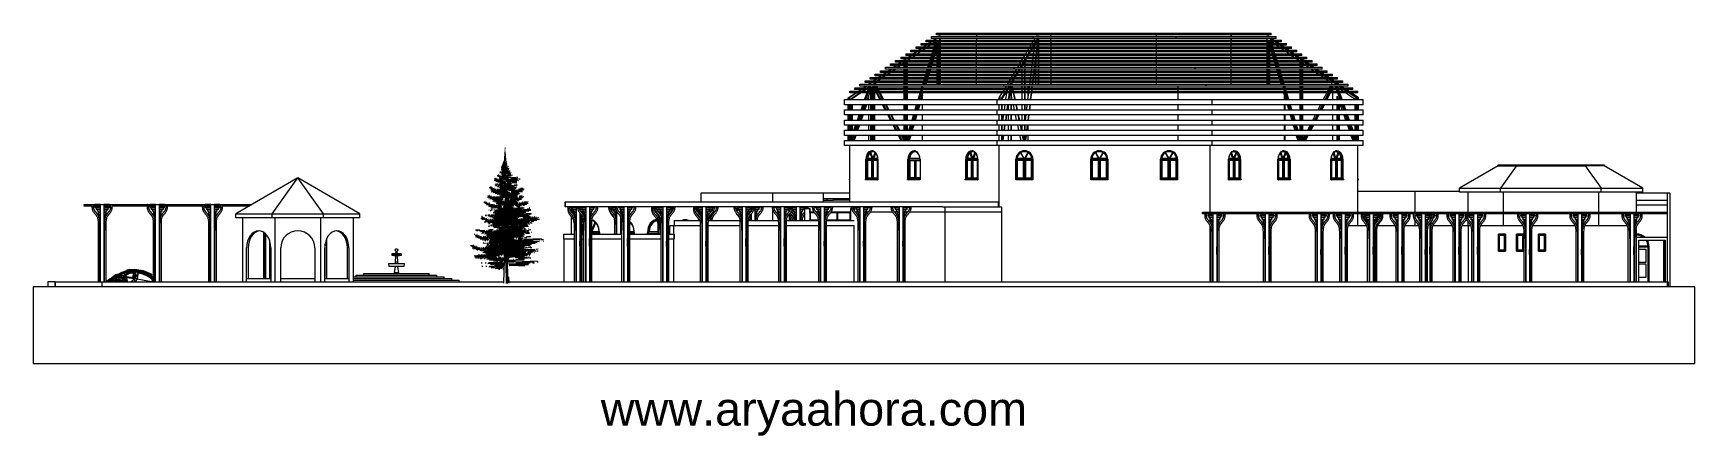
# Model space of a CAD drawing. Header units: millimetres. Extents: x -45912 to 51688, y -9036 to 14600.
import ezdxf

# ---------------------------------------------------------------- set-up
doc = ezdxf.new("R2010")
doc.units = ezdxf.units.MM
for name, color, linetype, lineweight in [('A-DETL-GENF', 92, 'Continuous', 9), ('A-DETL-THIN', 151, 'Continuous', 9), ('A-DOOR', 31, 'Continuous', 9), ('A-DOOR-FRAM', 31, 'Continuous', 9), ('A-FLOR', 192, 'Continuous', 9), ('A-FLOR-LEVL', 51, 'Continuous', 9), ('A-GENM', 13, 'Continuous', 9), ('A-GLAZ', 151, 'Continuous', 9), ('A-GLAZ-CURT', 52, 'Continuous', 9), ('A-GLAZ-CWMG', 51, 'Continuous', 9), ('A-ROOF', 132, 'Continuous', 9), ('A-WALL', 113, 'Continuous', 9), ('G-ANNO-TEXT', 231, 'Continuous', 9), ('I-WALL', 2, 'Continuous', 9), ('S-FNDN', 32, 'Continuous', 9)]:
    doc.layers.add(name, color=color, linetype=linetype, lineweight=lineweight)
doc.styles.add('Arial', font='arial.ttf', dxfattribs={"height": 1967.065868})

msp = doc.modelspace()

# ---------------------------------------------------------------- texts
at = {"layer": 'G-ANNO-TEXT', "color": 7, "insert": (-12574, -6476), "char_height": 1967.07, "width": 29496, "attachment_point": 1, "line_spacing_factor": 0.938532, "style": 'Arial', "bg_fill": 3, "box_fill_scale": 1.25, "bg_fill_color": 0, "bg_fill_transparency": 0}
msp.add_mtext('www.aryaahora.com', dxfattribs=at)

# ---------------------------------------------------------------- blocks, each defined once
blk = doc.blocks.new('坡道 - 坡道-134946-South')
at = {"layer": 'A-FLOR-LEVL'}
for p, q in [((-44631, 0), (-45054, 0)), ((-45054, 0), (-45054, -300)), ((-44631, -300), (-44631, 0))]:
    blk.add_line(p, q, dxfattribs=at)
blk.add_open_spline([(-44631, 0), (-44626, -1), (-44621, -2), (-44616, -2)], degree=3, dxfattribs=at)
blk = doc.blocks.new('Rectangular Mullion - 50 x 150mm-153593-South')
at = {"layer": 'A-GLAZ-CWMG'}
for p, q in [((45182, 6875), (45246, 6875)), ((45246, 6875), (45246, 6803))]:
    blk.add_line(p, q, dxfattribs=at)
blk = doc.blocks.new('Rectangular Mullion - 50 x 150mm-153510-South')
at = {"layer": 'A-GLAZ-CWMG'}
for p, q in [((46296, 6809), (46296, 6875)), ((46296, 6875), (46358, 6875)), ((46358, 6875), (46358, 6809))]:
    blk.add_line(p, q, dxfattribs=at)
blk = doc.blocks.new('Rectangular Mullion - 50 x 150mm-153594-South')
at = {"layer": 'A-GLAZ-CWMG'}
for q in [(46157, 6875), (45246, 6803)]:
    blk.add_line((45246, 6875), q, dxfattribs=at)
blk = doc.blocks.new('Rectangular Mullion - 50 x 150mm-153595-South')
at = {"layer": 'A-GLAZ-CWMG'}
for q in [(42182, 6875), (41201, 6803)]:
    blk.add_line((41201, 6875), q, dxfattribs=at)
blk = doc.blocks.new('Rectangular Mullion - 50 x 150mm-153512-South')
at = {"layer": 'A-GLAZ-CWMG'}
blk.add_line((46157, 6875), (46296, 6875), dxfattribs=at)
blk = doc.blocks.new('Rectangular Mullion - 50 x 150mm-153596-South')
at = {"layer": 'A-GLAZ-CWMG'}
for p, q in [((41182, 6803), (41182, 6875)), ((41182, 6875), (41201, 6875)), ((41201, 6875), (41201, 6803))]:
    blk.add_line(p, q, dxfattribs=at)
blk = doc.blocks.new('Rectangular Mullion - 50 x 150mm-153517-South')
at = {"layer": 'A-GLAZ-CWMG'}
blk.add_line((40132, 6803), (40132, 6875), dxfattribs=at)
blk = doc.blocks.new('Rectangular Mullion - 50 x 150mm-153463-South')
at = {"layer": 'A-GLAZ-CWMG'}
blk.add_line((43182, 6875), (44182, 6875), dxfattribs=at)
blk = doc.blocks.new('Rectangular Mullion - 50 x 150mm-153601-South')
at = {"layer": 'A-GLAZ-CWMG'}
blk.add_line((40151, 6875), (41182, 6875), dxfattribs=at)
blk = doc.blocks.new('Rectangular Mullion - 50 x 150mm-153602-South')
at = {"layer": 'A-GLAZ-CWMG'}
for p, q in [((40132, 6803), (40132, 6875)), ((40132, 6875), (40151, 6875)), ((40151, 6875), (40151, 6803))]:
    blk.add_line(p, q, dxfattribs=at)
blk = doc.blocks.new('Arched _2_ - Arched _2_-211957-South')
at = {"layer": 'A-GLAZ'}
for p, q in [((48255, 3075), (48247, 3075)), ((48255, 3073), (48255, 2600))]:
    blk.add_line(p, q, dxfattribs=at)
blk = doc.blocks.new('System Panel - Glazed-163989-South')
at = {"layer": 'A-GLAZ-CURT'}
blk.add_line((1333, 4050), (1333, 3650), dxfattribs=at)
blk = doc.blocks.new('Rectangular Mullion - 50 x 150mm-163978-South')
at = {"layer": 'A-GLAZ-CWMG'}
for p, q in [((-289, 4050), (-289, 4100)), ((-54, 4100), (-289, 4100)), ((-16, 4050), (-289, 4050)), ((226, 4100), (73, 4100)), ((229, 4050), (115, 4050))]:
    blk.add_line(p, q, dxfattribs=at)
blk = doc.blocks.new('Rectangular Mullion - 50 x 150mm-163979-South')
at = {"layer": 'A-GLAZ-CWMG'}
for p, q in [((1311, 3600), (1311, 3650)), ((1311, 3650), (2078, 3650)), ((2078, 3650), (2078, 3600))]:
    blk.add_line(p, q, dxfattribs=at)
blk = doc.blocks.new('Rectangular Mullion - 50 x 150mm-163991-South')
at = {"layer": 'A-GLAZ-CWMG'}
for p, q in [((-307, 4100), (-289, 4100)), ((-289, 4100), (-289, 3600))]:
    blk.add_line(p, q, dxfattribs=at)
blk = doc.blocks.new('Rectangular Mullion - 50 x 150mm-163992-South')
at = {"layer": 'A-GLAZ-CWMG'}
for p, q in [((2078, 4100), (2097, 4100)), ((2078, 3600), (2078, 4100))]:
    blk.add_line(p, q, dxfattribs=at)
blk = doc.blocks.new('Rectangular Mullion - 50 x 150mm-V1-South')
at = {"layer": 'A-GLAZ-CWMG'}
for p, q in [((1311, 4050), (1311, 4100)), ((2078, 4100), (1311, 4100)), ((2078, 4050), (1311, 4050)), ((2078, 4100), (2078, 4050))]:
    blk.add_line(p, q, dxfattribs=at)
blk = doc.blocks.new('Rectangular Mullion - 50 x 150mm-163980-South')
at = {"layer": 'A-GLAZ-CWMG'}
for p, q in [((785, 4050), (674, 4050)), ((828, 4100), (677, 4100)), ((1284, 4050), (916, 4050)), ((1284, 4100), (955, 4100)), ((1284, 4100), (1284, 4050))]:
    blk.add_line(p, q, dxfattribs=at)
blk = doc.blocks.new('Rectangular Mullion - 50 x 150mm-163981-South')
at = {"layer": 'A-GLAZ-CWMG'}
for p, q in [((594, 3650), (600, 3650)), ((700, 3650), (1284, 3650)), ((1284, 3650), (1284, 3600))]:
    blk.add_line(p, q, dxfattribs=at)
blk = doc.blocks.new('Rectangular Mullion - 50 x 150mm-V2-South')
at = {"layer": 'A-GLAZ-CWMG'}
for p, q in [((-289, 3600), (-289, 3650)), ((-289, 3650), (200, 3650)), ((301, 3650), (309, 3650))]:
    blk.add_line(p, q, dxfattribs=at)
blk = doc.blocks.new('Rectangular Mullion - 50 x 150mm-163982-South')
at = {"layer": 'A-GLAZ-CWMG'}
for p, q in [((1284, 4100), (1311, 4100)), ((1284, 4100), (1284, 3600)), ((1311, 4100), (1311, 3600))]:
    blk.add_line(p, q, dxfattribs=at)
blk = doc.blocks.new('HOOR LIGHT - HOOR LIGHT-165948-South')
at = {"layer": 'A-GENM'}
for p, q in [((2048, 11200), (10832, 11200)), ((2048, 11100), (2048, 11200)), ((10832, 11100), (2048, 11100)), ((10832, 11200), (23215, 11200)), ((10832, 11100), (10832, 11200)), ((23215, 11100), (10832, 11100)), ((23215, 11200), (31904, 11200)), ((23215, 11100), (23215, 11200)), ((31904, 11100), (23215, 11100)), ((31904, 11100), (31904, 11200))]:
    blk.add_line(p, q, dxfattribs=at)
blk = doc.blocks.new('HOOR LIGHT1 - HOOR LIGHT-166020-South')
at = {"layer": 'A-GENM'}
for p, q in [((2348, 11400), (10956, 11400)), ((2348, 11300), (2348, 11400)), ((10956, 11300), (2348, 11300)), ((10956, 11400), (23090, 11400)), ((10956, 11300), (10956, 11400)), ((23090, 11300), (10956, 11300)), ((23090, 11400), (31604, 11400)), ((23090, 11300), (23090, 11400)), ((31604, 11300), (23090, 11300)), ((31604, 11300), (31604, 11400))]:
    blk.add_line(p, q, dxfattribs=at)
blk = doc.blocks.new('HOOR LIGHT2 - HOOR LIGHT-166050-South')
at = {"layer": 'A-GENM'}
for p, q in [((2648, 11600), (11081, 11600)), ((2648, 11500), (2648, 11600)), ((11081, 11500), (2648, 11500)), ((11081, 11600), (22966, 11600)), ((11081, 11600), (11081, 11500)), ((22966, 11500), (11081, 11500)), ((22966, 11600), (31304, 11600)), ((22966, 11600), (22966, 11500)), ((31304, 11500), (22966, 11500)), ((31304, 11600), (31304, 11500))]:
    blk.add_line(p, q, dxfattribs=at)
blk = doc.blocks.new('HOOR LIGHT3 - HOOR LIGHT-166080-South')
at = {"layer": 'A-GENM'}
for p, q in [((2948, 11800), (11205, 11800)), ((2948, 11700), (2948, 11800)), ((11205, 11800), (22842, 11800)), ((11205, 11800), (11205, 11700)), ((22842, 11800), (31004, 11800)), ((22842, 11800), (22842, 11700)), ((31004, 11800), (31004, 11700)), ((11205, 11700), (2948, 11700)), ((22842, 11700), (11205, 11700)), ((31004, 11700), (22842, 11700))]:
    blk.add_line(p, q, dxfattribs=at)
blk = doc.blocks.new('HOOR LIGHT4 - HOOR LIGHT-166110-South')
at = {"layer": 'A-GENM'}
for p, q in [((3248, 12000), (11329, 12000)), ((3248, 11900), (3248, 12000)), ((11329, 11900), (3248, 11900)), ((11329, 12000), (22718, 12000)), ((11329, 11900), (11329, 12000)), ((22718, 11900), (11329, 11900)), ((22718, 12000), (30704, 12000)), ((22718, 11900), (22718, 12000)), ((30704, 11900), (22718, 11900)), ((30704, 11900), (30704, 12000))]:
    blk.add_line(p, q, dxfattribs=at)
blk = doc.blocks.new('HOOR LIGHT5 - HOOR LIGHT-166140-South')
at = {"layer": 'A-GENM'}
for p, q in [((3548, 12200), (11454, 12200)), ((3548, 12100), (3548, 12200)), ((11454, 12100), (3548, 12100)), ((11454, 12200), (22593, 12200)), ((11454, 12100), (11454, 12200)), ((22593, 12100), (11454, 12100)), ((22593, 12200), (30404, 12200)), ((22593, 12100), (22593, 12200)), ((30404, 12100), (22593, 12100)), ((30404, 12100), (30404, 12200))]:
    blk.add_line(p, q, dxfattribs=at)
blk = doc.blocks.new('HOOR LIGHT6 - HOOR LIGHT-166170-South')
at = {"layer": 'A-GENM'}
for p, q in [((3848, 12400), (11578, 12400)), ((3848, 12300), (3848, 12400)), ((11578, 12300), (3848, 12300)), ((11578, 12400), (22469, 12400)), ((11578, 12300), (11578, 12400)), ((22469, 12300), (11578, 12300)), ((22469, 12400), (30104, 12400)), ((22469, 12300), (22469, 12400)), ((30104, 12300), (22469, 12300)), ((30104, 12300), (30104, 12400))]:
    blk.add_line(p, q, dxfattribs=at)
blk = doc.blocks.new('HOOR LIGHT7 - HOOR LIGHT-166200-South')
at = {"layer": 'A-GENM'}
for p, q in [((4148, 12600), (11702, 12600)), ((4148, 12500), (4148, 12600)), ((11702, 12500), (4148, 12500)), ((11702, 12600), (22345, 12600)), ((11702, 12500), (11702, 12600)), ((22345, 12500), (11702, 12500)), ((22345, 12600), (29804, 12600)), ((22345, 12500), (22345, 12600)), ((29804, 12500), (22345, 12500)), ((29804, 12500), (29804, 12600))]:
    blk.add_line(p, q, dxfattribs=at)
blk = doc.blocks.new('HOOR LIGHT8 - HOOR LIGHT-166230-South')
at = {"layer": 'A-GENM'}
for p, q in [((4448, 12800), (11826, 12800)), ((4448, 12700), (4448, 12800)), ((11826, 12700), (4448, 12700)), ((11826, 12800), (22221, 12800)), ((11826, 12700), (11826, 12800)), ((22221, 12700), (11826, 12700)), ((22221, 12800), (29504, 12800)), ((22221, 12700), (22221, 12800)), ((29504, 12700), (22221, 12700)), ((29504, 12700), (29504, 12800))]:
    blk.add_line(p, q, dxfattribs=at)
blk = doc.blocks.new('HOOR LIGHT9 - HOOR LIGHT-166260-South')
at = {"layer": 'A-GENM'}
for p, q in [((4748, 13000), (11951, 13000)), ((4748, 12900), (4748, 13000)), ((11951, 12900), (4748, 12900)), ((11951, 13000), (22096, 13000)), ((11951, 12900), (11951, 13000)), ((22096, 12900), (11951, 12900)), ((22096, 13000), (29204, 13000)), ((22096, 12900), (22096, 13000)), ((29204, 12900), (22096, 12900)), ((29204, 12900), (29204, 13000))]:
    blk.add_line(p, q, dxfattribs=at)
blk = doc.blocks.new('HOOR LIGHT10 - HOOR LIGHT-166290-South')
at = {"layer": 'A-GENM'}
for p, q in [((5048, 13200), (12075, 13200)), ((5048, 13200), (5048, 13100)), ((12075, 13100), (5048, 13100)), ((12075, 13200), (21972, 13200)), ((12075, 13100), (12075, 13200)), ((21972, 13100), (12075, 13100)), ((21972, 13200), (28904, 13200)), ((21972, 13100), (21972, 13200)), ((28904, 13100), (21972, 13100)), ((28904, 13100), (28904, 13200))]:
    blk.add_line(p, q, dxfattribs=at)
blk = doc.blocks.new('HOOR LIGHT11 - HOOR LIGHT-166320-South')
at = {"layer": 'A-GENM'}
for p, q in [((5348, 13400), (12199, 13400)), ((5348, 13400), (5348, 13300)), ((12199, 13300), (5348, 13300)), ((12199, 13400), (21848, 13400)), ((12199, 13300), (12199, 13400)), ((21848, 13300), (12199, 13300)), ((21848, 13400), (28604, 13400)), ((21848, 13300), (21848, 13400)), ((28604, 13300), (21848, 13300)), ((28604, 13300), (28604, 13400))]:
    blk.add_line(p, q, dxfattribs=at)
blk = doc.blocks.new('HOOR LIGHT12 - HOOR LIGHT-166350-South')
at = {"layer": 'A-GENM'}
for p, q in [((5648, 13600), (12323, 13600)), ((5648, 13500), (5648, 13600)), ((12323, 13500), (5648, 13500)), ((12323, 13600), (21724, 13600)), ((12323, 13500), (12323, 13600)), ((21724, 13500), (12323, 13500)), ((21724, 13600), (28304, 13600)), ((21724, 13500), (21724, 13600)), ((28304, 13500), (21724, 13500)), ((28304, 13500), (28304, 13600))]:
    blk.add_line(p, q, dxfattribs=at)
blk = doc.blocks.new('HOOR LIGHT13 - HOOR LIGHT-166380-South')
at = {"layer": 'A-GENM'}
for p, q in [((5948, 13800), (12448, 13800)), ((5948, 13700), (5948, 13800)), ((12448, 13700), (5948, 13700)), ((12448, 13800), (21599, 13800)), ((12448, 13700), (12448, 13800)), ((21599, 13700), (12448, 13700)), ((21599, 13800), (28004, 13800)), ((21599, 13700), (21599, 13800)), ((28004, 13700), (21599, 13700)), ((28004, 13700), (28004, 13800))]:
    blk.add_line(p, q, dxfattribs=at)
blk = doc.blocks.new('HOOR LIGHT14 - HOOR LIGHT-166410-South')
at = {"layer": 'A-GENM'}
for p, q in [((6248, 14000), (12572, 14000)), ((6248, 13900), (6248, 14000)), ((12572, 13900), (6248, 13900)), ((12572, 14000), (21475, 14000)), ((12572, 13900), (12572, 14000)), ((21475, 13900), (12572, 13900)), ((21475, 14000), (27704, 14000)), ((21475, 14000), (21475, 13900)), ((27704, 13900), (21475, 13900)), ((27704, 13900), (27704, 14000))]:
    blk.add_line(p, q, dxfattribs=at)
blk = doc.blocks.new('HOOR LIGHT15 - HOOR LIGHT-166476-South')
at = {"layer": 'A-GENM'}
for p, q in [((6548, 14200), (12696, 14200)), ((6548, 14100), (6548, 14200)), ((12696, 14100), (6548, 14100)), ((12696, 14200), (21351, 14200)), ((12696, 14100), (12696, 14200)), ((21351, 14100), (12696, 14100)), ((21351, 14200), (27404, 14200)), ((21351, 14100), (21351, 14200)), ((27404, 14100), (21351, 14100)), ((27404, 14100), (27404, 14200))]:
    blk.add_line(p, q, dxfattribs=at)
blk = doc.blocks.new('HOOR LIGHT16 - HOOR LIGHT-166506-South')
at = {"layer": 'A-GENM'}
for p, q in [((6848, 14400), (12820, 14400)), ((6848, 14300), (6848, 14400)), ((12820, 14300), (6848, 14300)), ((12820, 14400), (21226, 14400)), ((12820, 14300), (12820, 14400)), ((21226, 14300), (12820, 14300)), ((21226, 14400), (27104, 14400)), ((21226, 14300), (21226, 14400)), ((27104, 14300), (21226, 14300)), ((27104, 14300), (27104, 14400))]:
    blk.add_line(p, q, dxfattribs=at)
blk = doc.blocks.new('HOOR LIGHT17 - HOOR LIGHT-166536-South')
at = {"layer": 'A-GENM'}
for p, q in [((7148, 14600), (12945, 14600)), ((7148, 14500), (7148, 14600)), ((12945, 14500), (7148, 14500)), ((12945, 14600), (21102, 14600)), ((12945, 14500), (12945, 14600)), ((21102, 14500), (12945, 14500)), ((21102, 14600), (26804, 14600)), ((21102, 14500), (21102, 14600)), ((26804, 14500), (21102, 14500)), ((26804, 14500), (26804, 14600))]:
    blk.add_line(p, q, dxfattribs=at)
blk = doc.blocks.new('TRUESS - TRUESS-169564-South')
at = {"layer": 'A-GENM'}
for p, q in [((12521, 13600), (12581, 13700)), ((12641, 13800), (12701, 13900)), ((12720, 13700), (12659, 13600)), ((12731, 13600), (12791, 13700)), ((12762, 14000), (12822, 14100)), ((12840, 13900), (12780, 13800)), ((12851, 13800), (12911, 13900)), ((12879, 13600), (12891, 13700)), ((12882, 14200), (12943, 14300)), ((12961, 14100), (12900, 14000)), ((12904, 13800), (12916, 13900)), ((12972, 14000), (13032, 14100)), ((13003, 14400), (13017, 14423)), ((13017, 14423), (13155, 14423)), ((13030, 13700), (13017, 13600)), ((13081, 14300), (13021, 14200)), ((13055, 13900), (13042, 13800)), ((13058, 13600), (13070, 13700)), ((13080, 14100), (13067, 14000)), ((13082, 13800), (13095, 13900)), ((13107, 14000), (13117, 14080)), ((13117, 14080), (13117, 14000)), ((13117, 13900), (13117, 13800)), ((13117, 13700), (13117, 13600)), ((13155, 14423), (13142, 14400)), ((13155, 14400), (13155, 14423)), ((13155, 14200), (13155, 14300)), ((13155, 14000), (13155, 14100)), ((13155, 13800), (13155, 13900)), ((13155, 13600), (13155, 13700)), ((11918, 12600), (11978, 12700)), ((12038, 12800), (12098, 12900)), ((12117, 12700), (12056, 12600)), ((12128, 12600), (12188, 12700)), ((12159, 13000), (12219, 13100)), ((12237, 12900), (12177, 12800)), ((12248, 12800), (12308, 12900)), ((12279, 13200), (12340, 13300)), ((12358, 13100), (12297, 13000)), ((12316, 12900), (12316, 12800)), ((12316, 12700), (12316, 12600)), ((12354, 12800), (12354, 12900)), ((12354, 12600), (12354, 12700)), ((12369, 13000), (12429, 13100)), ((12400, 13400), (12460, 13500)), ((12478, 13300), (12418, 13200)), ((12489, 13200), (12550, 13300)), ((12599, 13500), (12539, 13400)), ((12610, 13400), (12670, 13500)), ((12755, 12600), (12767, 12700)), ((12779, 12800), (12792, 12900)), ((12804, 13000), (12817, 13100)), ((12829, 13200), (12842, 13300)), ((12854, 13400), (12866, 13500)), ((12906, 12700), (12893, 12600)), ((12930, 12900), (12918, 12800)), ((12933, 12600), (12946, 12700)), ((12955, 13100), (12943, 13000)), ((12958, 12800), (12971, 12900)), ((12980, 13300), (12968, 13200)), ((12979, 12800), (12979, 12900)), ((12979, 12600), (12979, 12700)), ((12983, 13000), (12995, 13100)), ((13005, 13500), (12993, 13400)), ((13008, 13200), (13020, 13300)), ((13033, 13400), (13045, 13500)), ((13117, 13500), (13117, 13400)), ((13117, 13300), (13117, 13200)), ((13117, 13100), (13117, 13000)), ((13117, 12900), (13117, 12800)), ((13117, 12700), (13117, 12600)), ((13155, 13400), (13155, 13500)), ((13155, 13200), (13155, 13300)), ((13155, 13000), (13155, 13100)), ((13155, 12800), (13155, 12900)), ((13155, 12600), (13155, 12700)), ((11435, 11800), (11496, 11900)), ((11556, 12000), (11616, 12100)), ((11634, 11900), (11574, 11800)), ((11645, 11800), (11706, 11900)), ((11676, 12200), (11737, 12300)), ((11755, 12100), (11694, 12000)), ((11766, 12000), (11826, 12100)), ((11797, 12400), (11857, 12500)), ((11875, 12300), (11815, 12200)), ((11886, 12200), (11947, 12300)), ((11996, 12500), (11936, 12400)), ((12007, 12400), (12067, 12500)), ((12177, 12600), (12177, 12682)), ((12177, 12400), (12177, 12500)), ((12177, 12200), (12177, 12300)), ((12177, 12000), (12177, 12100)), ((12177, 11800), (12177, 11900)), ((12316, 12500), (12316, 12400)), ((12316, 12300), (12316, 12200)), ((12316, 12100), (12316, 12000)), ((12316, 11900), (12316, 11800)), ((12354, 12400), (12354, 12500)), ((12354, 12200), (12354, 12300)), ((12354, 12000), (12354, 12100)), ((12354, 11800), (12354, 11900)), ((12655, 11800), (12668, 11900)), ((12680, 12000), (12692, 12100)), ((12705, 12200), (12717, 12300)), ((12730, 12400), (12742, 12500)), ((12806, 11900), (12794, 11800)), ((12831, 12100), (12819, 12000)), ((12834, 11800), (12846, 11900)), ((12856, 12300), (12843, 12200)), ((12859, 12000), (12871, 12100)), ((12881, 12500), (12868, 12400)), ((12884, 12200), (12896, 12300)), ((12908, 12400), (12921, 12500)), ((12979, 12400), (12979, 12500)), ((12979, 12200), (12979, 12300)), ((12979, 12000), (12979, 12100)), ((12979, 11800), (12979, 11900)), ((13117, 12500), (13117, 12400)), ((13117, 12300), (13117, 12200)), ((13117, 12100), (13117, 12000)), ((13117, 11900), (13117, 11800)), ((13155, 12400), (13155, 12500)), ((13155, 12200), (13155, 12300)), ((13155, 12000), (13155, 12100)), ((13155, 11800), (13155, 11900)), ((10832, 10800), (11013, 11100)), ((10832, 10700), (10832, 10800)), ((10832, 10800), (10971, 10800)), ((11152, 11100), (10971, 10800)), ((10971, 10800), (10971, 10700)), ((11009, 10745), (11223, 11100)), ((11009, 10700), (11009, 10745)), ((11073, 11200), (11134, 11300)), ((11194, 11400), (11254, 11500)), ((11272, 11300), (11212, 11200)), ((11227, 10700), (11285, 11100)), ((11283, 11200), (11344, 11300)), ((11300, 11200), (11305, 11235)), ((11315, 11600), (11375, 11700)), ((11393, 11500), (11333, 11400)), ((11424, 11100), (11366, 10700)), ((11404, 11400), (11464, 11500)), ((11407, 10700), (11465, 11100)), ((11453, 11300), (11438, 11200)), ((11514, 11700), (11453, 11600)), ((11482, 11500), (11467, 11400)), ((11479, 11200), (11494, 11300)), ((11508, 11400), (11514, 11442)), ((11514, 11442), (11514, 11400)), ((11514, 11300), (11514, 11200)), ((11514, 11100), (11514, 10700)), ((11552, 11400), (11552, 11500)), ((11552, 11200), (11552, 11300)), ((11552, 10700), (11552, 11100)), ((11595, 10700), (11552, 10900)), ((11562, 11500), (11583, 11400)), ((11568, 11673), (11585, 11700)), ((11584, 11600), (11568, 11673)), ((11605, 11300), (11626, 11200)), ((11627, 11400), (11606, 11500)), ((11648, 11100), (11734, 10700)), ((11670, 11200), (11649, 11300)), ((11778, 10700), (11692, 11100)), ((12177, 11600), (12177, 11700)), ((12177, 11400), (12177, 11500)), ((12177, 11200), (12177, 11300)), ((12177, 10700), (12177, 11100)), ((12316, 11700), (12316, 11600)), ((12316, 11500), (12316, 11400)), ((12316, 11300), (12316, 11200)), ((12316, 11100), (12316, 10700)), ((12354, 11600), (12354, 11700)), ((12354, 11400), (12354, 11500)), ((12354, 11200), (12354, 11300)), ((12354, 10700), (12354, 11100)), ((12518, 10700), (12568, 11100)), ((12581, 11200), (12593, 11300)), ((12605, 11400), (12618, 11500)), ((12630, 11600), (12643, 11700)), ((12707, 11100), (12657, 10700)), ((12697, 10700), (12747, 11100)), ((12732, 11300), (12719, 11200)), ((12756, 11500), (12744, 11400)), ((12759, 11200), (12772, 11300)), ((12781, 11700), (12769, 11600)), ((12809, 11600), (12821, 11700)), ((12979, 11600), (12979, 11700)), ((13117, 11700), (13117, 11600)), ((13155, 11600), (13155, 11700)), ((10832, 10100), (10832, 10400)), ((10832, 9500), (10832, 9800)), ((10971, 10400), (10971, 10100)), ((10971, 9800), (10971, 9500)), ((11009, 10100), (11009, 10400)), ((11009, 9500), (11009, 9800)), ((11053, 9500), (11097, 9800)), ((11140, 10100), (11184, 10400)), ((11235, 9800), (11192, 9500)), ((11232, 9500), (11276, 9800)), ((11322, 10400), (11279, 10100)), ((11320, 10100), (11363, 10400)), ((11375, 10100), (11375, 10400)), ((11375, 9500), (11375, 9800)), ((11514, 10400), (11514, 10100)), ((11514, 9800), (11514, 9500)), ((11552, 10100), (11552, 10400)), ((11552, 9500), (11552, 9800)), ((11725, 10100), (11660, 10400)), ((11854, 9500), (11789, 9800)), ((11799, 10400), (11863, 10100)), ((11907, 10100), (11842, 10400)), ((11928, 9800), (11992, 9500)), ((12036, 9500), (11972, 9800)), ((12177, 10100), (12177, 10400)), ((12177, 9500), (12177, 9800)), ((12316, 10400), (12316, 10100)), ((12316, 9800), (12316, 9500)), ((12354, 10100), (12354, 10400)), ((12354, 9500), (12354, 9800)), ((12369, 9500), (12406, 9800)), ((12444, 10100), (12481, 10400)), ((12545, 9800), (12508, 9500)), ((12548, 9500), (12585, 9800)), ((12620, 10400), (12582, 10100)), ((12623, 10100), (12660, 10400)), ((10832, 8900), (10832, 9200)), ((10971, 9200), (10971, 8900)), ((11009, 8900), (11009, 9200)), ((11009, 9197), (11010, 9200)), ((11148, 9200), (11105, 8900)), ((11145, 8900), (11189, 9200)), ((11375, 8900), (11375, 9200)), ((11514, 9200), (11514, 8900)), ((11552, 8900), (11552, 9200)), ((11983, 8900), (11918, 9200)), ((12057, 9200), (12122, 8900)), ((12165, 8900), (12101, 9200)), ((12177, 8900), (12177, 9200)), ((12316, 9200), (12316, 8900)), ((12354, 8900), (12354, 9200)), ((12471, 9200), (12433, 8900)), ((12473, 8900), (12511, 9200)), ((10832, 8300), (10832, 8600)), ((10971, 8600), (10971, 8300)), ((11009, 8300), (11009, 8600)), ((11061, 8600), (11018, 8300)), ((11058, 8300), (11102, 8600)), ((11375, 8300), (11375, 8600)), ((11514, 8600), (11514, 8300)), ((11552, 8300), (11552, 8600)), ((12112, 8300), (12047, 8600)), ((12186, 8600), (12251, 8300)), ((12295, 8300), (12230, 8600)), ((12316, 8600), (12316, 8300)), ((12354, 8300), (12354, 8600)), ((12396, 8600), (12359, 8300)), ((12399, 8300), (12436, 8600))]:
    blk.add_line(p, q, dxfattribs=at)
blk = doc.blocks.new('TRUESS1 - TRUESS-169983-South')
at = {"layer": 'A-GENM'}
for p, q in [((6077, 13600), (6224, 13700)), ((6279, 13700), (6132, 13600)), ((6306, 13600), (6453, 13700)), ((6371, 13800), (6517, 13900)), ((6573, 13900), (6426, 13800)), ((6600, 13800), (6746, 13900)), ((6664, 14000), (6811, 14100)), ((6866, 14100), (6719, 14000)), ((6893, 14000), (7040, 14100)), ((6950, 13600), (6980, 13700)), ((6958, 14200), (7105, 14300)), ((7035, 13700), (7005, 13600)), ((7010, 13800), (7040, 13900)), ((7160, 14300), (7013, 14200)), ((7096, 13900), (7065, 13800)), ((7071, 14000), (7101, 14100)), ((7103, 13600), (7133, 13700)), ((7156, 14100), (7126, 14000)), ((7163, 13800), (7193, 13900)), ((7193, 13800), (7193, 13898)), ((7193, 13600), (7193, 13700)), ((7224, 14000), (7248, 14080)), ((7248, 14080), (7248, 14000)), ((7248, 13900), (7248, 13800)), ((7248, 13700), (7248, 13600)), ((7252, 14400), (7286, 14423)), ((7286, 14423), (7341, 14423)), ((7341, 14423), (7307, 14400)), ((7341, 14400), (7341, 14423)), ((7341, 14200), (7341, 14300)), ((7341, 14000), (7341, 14100)), ((7341, 13800), (7341, 13900)), ((7341, 13600), (7341, 13700)), ((4608, 12600), (4754, 12700)), ((4810, 12700), (4663, 12600)), ((4837, 12600), (4983, 12700)), ((4901, 12800), (5048, 12900)), ((5103, 12900), (4956, 12800)), ((5130, 12800), (5277, 12900)), ((5195, 13000), (5342, 13100)), ((5240, 12800), (5240, 12874)), ((5240, 12600), (5240, 12700)), ((5397, 13100), (5250, 13000)), ((5295, 12900), (5295, 12800)), ((5295, 12700), (5295, 12600)), ((5388, 12800), (5388, 12900)), ((5388, 12600), (5388, 12700)), ((5424, 13000), (5571, 13100)), ((5489, 13200), (5636, 13300)), ((5691, 13300), (5544, 13200)), ((5718, 13200), (5865, 13300)), ((5783, 13400), (5930, 13500)), ((5985, 13500), (5838, 13400)), ((6012, 13400), (6159, 13500)), ((6647, 12600), (6677, 12700)), ((6732, 12700), (6702, 12600)), ((6707, 12800), (6738, 12900)), ((6793, 12900), (6762, 12800)), ((6768, 13000), (6798, 13100)), ((6800, 12600), (6830, 12700)), ((6853, 13100), (6823, 13000)), ((6828, 13200), (6859, 13300)), ((6860, 12800), (6891, 12900)), ((6914, 13300), (6884, 13200)), ((6889, 13400), (6919, 13500)), ((6921, 13000), (6951, 13100)), ((6974, 13500), (6944, 13400)), ((6981, 13200), (7012, 13300)), ((7042, 13400), (7072, 13500)), ((7193, 13400), (7193, 13500)), ((7193, 13200), (7193, 13300)), ((7193, 13000), (7193, 13100)), ((7193, 12800), (7193, 12900)), ((7193, 12600), (7193, 12700)), ((7248, 13500), (7248, 13400)), ((7248, 13300), (7248, 13200)), ((7248, 13100), (7248, 13000)), ((7248, 12900), (7248, 12800)), ((7248, 12700), (7248, 12600)), ((7341, 13400), (7341, 13500)), ((7341, 13200), (7341, 13300)), ((7341, 13000), (7341, 13100)), ((7341, 12800), (7341, 12900)), ((7341, 12600), (7341, 12700)), ((3432, 11800), (3579, 11900)), ((3634, 11900), (3487, 11800)), ((3661, 11800), (3808, 11900)), ((3726, 12000), (3873, 12100)), ((3928, 12100), (3781, 12000)), ((3955, 12000), (4102, 12100)), ((4020, 12200), (4167, 12300)), ((4222, 12300), (4075, 12200)), ((4249, 12200), (4396, 12300)), ((4314, 12400), (4461, 12500)), ((4516, 12500), (4369, 12400)), ((4543, 12400), (4690, 12500)), ((5240, 12400), (5240, 12500)), ((5240, 12200), (5240, 12300)), ((5240, 12000), (5240, 12100)), ((5240, 11800), (5240, 11900)), ((5295, 12500), (5295, 12400)), ((5295, 12300), (5295, 12200)), ((5295, 12100), (5295, 12000)), ((5295, 11900), (5295, 11800)), ((5388, 12400), (5388, 12500)), ((5388, 12200), (5388, 12300)), ((5388, 12000), (5388, 12100)), ((5388, 11800), (5388, 11900)), ((6404, 11800), (6435, 11900)), ((6490, 11900), (6460, 11800)), ((6465, 12000), (6495, 12100)), ((6550, 12100), (6520, 12000)), ((6526, 12200), (6556, 12300)), ((6557, 11800), (6588, 11900)), ((6611, 12300), (6581, 12200)), ((6586, 12400), (6616, 12500)), ((6618, 12000), (6648, 12100)), ((6672, 12500), (6641, 12400)), ((6679, 12200), (6709, 12300)), ((6739, 12400), (6769, 12500)), ((7193, 12400), (7193, 12500)), ((7193, 12200), (7193, 12300)), ((7193, 12000), (7193, 12100)), ((7193, 11800), (7193, 11900)), ((7248, 12500), (7248, 12400)), ((7248, 12300), (7248, 12200)), ((7248, 12100), (7248, 12000)), ((7248, 11900), (7248, 11800)), ((7341, 12400), (7341, 12500)), ((7341, 12200), (7341, 12300)), ((7341, 12000), (7341, 12100)), ((7341, 11800), (7341, 11900)), ((1963, 10800), (2404, 11100)), ((1963, 10700), (1963, 10800)), ((1963, 10800), (2018, 10800)), ((2459, 11100), (2018, 10800)), ((2018, 10800), (2018, 10700)), ((2111, 10745), (2633, 11100)), ((2111, 10700), (2111, 10745)), ((2551, 11200), (2698, 11300)), ((2753, 11300), (2606, 11200)), ((2780, 11200), (2927, 11300)), ((2845, 11400), (2991, 11500)), ((3047, 11500), (2900, 11400)), ((2925, 10700), (3066, 11100)), ((3121, 11100), (2980, 10700)), ((3074, 11400), (3220, 11500)), ((3080, 10700), (3221, 11100)), ((3102, 11200), (3137, 11300)), ((3138, 11600), (3285, 11700)), ((3192, 11300), (3157, 11200)), ((3172, 11400), (3204, 11489)), ((3340, 11700), (3193, 11600)), ((3263, 11500), (3227, 11400)), ((3256, 11200), (3292, 11300)), ((3287, 11200), (3287, 11286)), ((3287, 10700), (3287, 11100)), ((3327, 11400), (3342, 11442)), ((3342, 11442), (3342, 11400)), ((3342, 11300), (3342, 11200)), ((3342, 11100), (3342, 10700)), ((3435, 11400), (3435, 11500)), ((3455, 11400), (3435, 11439)), ((3435, 11200), (3435, 11300)), ((3435, 10700), (3435, 11100)), ((3458, 11500), (3510, 11400)), ((3474, 11673), (3514, 11700)), ((3512, 11600), (3474, 11673)), ((3560, 11200), (3508, 11300)), ((3563, 11300), (3615, 11200)), ((3617, 11400), (3565, 11500)), ((3822, 10700), (3613, 11100)), ((3668, 11100), (3878, 10700)), ((3722, 11200), (3670, 11300)), ((3984, 10700), (3774, 11100)), ((5240, 11600), (5240, 11700)), ((5240, 11400), (5240, 11500)), ((5240, 11200), (5240, 11300)), ((5240, 10700), (5240, 11100)), ((5295, 11700), (5295, 11600)), ((5295, 11500), (5295, 11400)), ((5295, 11300), (5295, 11200)), ((5295, 11100), (5295, 10700)), ((5388, 11600), (5388, 11700)), ((5388, 11400), (5388, 11500)), ((5388, 11200), (5388, 11300)), ((5388, 10700), (5388, 11100)), ((6071, 10700), (6192, 11100)), ((6248, 11100), (6126, 10700)), ((6223, 11200), (6253, 11300)), ((6224, 10700), (6345, 11100)), ((6308, 11300), (6278, 11200)), ((6283, 11400), (6314, 11500)), ((6351, 11441), (6338, 11400)), ((6344, 11600), (6374, 11700)), ((6429, 11700), (6399, 11600)), ((6497, 11600), (6527, 11700)), ((7193, 11600), (7193, 11700)), ((7248, 11700), (7248, 11600)), ((7341, 11600), (7341, 11700)), ((1963, 10100), (1963, 10400)), ((1963, 9500), (1963, 9800)), ((2018, 10400), (2018, 10100)), ((2018, 9800), (2018, 9500)), ((2111, 10100), (2111, 10400)), ((2111, 9500), (2111, 9800)), ((2501, 9500), (2607, 9800)), ((2662, 9800), (2556, 9500)), ((2656, 9500), (2762, 9800)), ((2713, 10100), (2819, 10400)), ((2874, 10400), (2768, 10100)), ((2868, 10100), (2974, 10400)), ((3287, 10100), (3287, 10400)), ((3287, 9500), (3287, 9800)), ((3342, 10400), (3342, 10100)), ((3342, 9800), (3342, 9500)), ((3435, 10100), (3435, 10400)), ((3435, 9500), (3435, 9800)), ((4137, 10100), (3980, 10400)), ((4035, 10400), (4192, 10100)), ((4299, 10100), (4142, 10400)), ((4452, 9500), (4295, 9800)), ((4350, 9800), (4507, 9500)), ((4614, 9500), (4456, 9800)), ((5240, 10100), (5240, 10400)), ((5240, 9500), (5240, 9800)), ((5295, 10400), (5295, 10100)), ((5295, 9800), (5295, 9500)), ((5388, 10100), (5388, 10400)), ((5388, 9500), (5388, 9800)), ((5708, 9500), (5799, 9800)), ((5854, 9800), (5763, 9500)), ((5861, 9500), (5952, 9800)), ((5890, 10100), (5980, 10400)), ((6036, 10400), (5945, 10100)), ((6042, 10100), (6133, 10400)), ((1963, 8900), (1963, 9200)), ((2018, 9200), (2018, 8900)), ((2111, 8900), (2111, 9200)), ((2289, 8900), (2395, 9200)), ((2450, 9200), (2344, 8900)), ((2444, 8900), (2550, 9200)), ((3287, 8900), (3287, 9200)), ((3342, 9200), (3342, 8900)), ((3435, 8900), (3435, 9200)), ((4767, 8900), (4609, 9200)), ((4664, 9200), (4822, 8900)), ((4929, 8900), (4771, 9200)), ((5240, 8900), (5240, 9200)), ((5295, 9200), (5295, 8900)), ((5388, 8900), (5388, 9200)), ((5526, 8900), (5617, 9200)), ((5672, 9200), (5581, 8900)), ((5679, 8900), (5770, 9200)), ((1963, 8300), (1963, 8600)), ((2018, 8600), (2018, 8300)), ((2111, 8300), (2111, 8600)), ((2111, 8397), (2183, 8600)), ((2238, 8600), (2132, 8300)), ((2232, 8300), (2338, 8600)), ((3287, 8300), (3287, 8600)), ((3342, 8600), (3342, 8300)), ((3435, 8300), (3435, 8600)), ((5081, 8300), (4924, 8600)), ((4979, 8600), (5136, 8300)), ((5243, 8300), (5086, 8600)), ((5240, 8307), (5240, 8600)), ((5295, 8600), (5295, 8300)), ((5388, 8300), (5388, 8600)), ((5388, 8443), (5435, 8600)), ((5490, 8600), (5399, 8300)), ((5497, 8300), (5588, 8600))]:
    blk.add_line(p, q, dxfattribs=at)
blk = doc.blocks.new('TRUESS2 - TRUESS-173441-South')
at = {"layer": 'A-GENM'}
for p, q in [((26587, 14400), (26553, 14423)), ((26553, 14423), (26553, 14400)), ((26553, 14423), (26613, 14423)), ((26553, 14300), (26553, 14200)), ((26553, 14100), (26553, 14000)), ((26553, 13900), (26553, 13800)), ((26553, 13700), (26553, 13600)), ((26613, 14423), (26646, 14400)), ((26645, 14080), (26669, 14000)), ((26645, 14000), (26645, 14080)), ((26645, 13800), (26645, 13900)), ((26645, 13600), (26645, 13700)), ((26699, 13900), (26729, 13800)), ((26705, 13880), (26705, 13800)), ((26705, 13700), (26705, 13600)), ((26877, 14200), (26732, 14300)), ((26766, 14000), (26736, 14100)), ((26759, 13700), (26789, 13600)), ((26791, 14300), (26936, 14200)), ((26795, 14100), (26825, 14000)), ((26825, 13800), (26795, 13900)), ((26850, 14100), (26995, 14000)), ((26855, 13900), (26885, 13800)), ((26885, 13600), (26855, 13700)), ((26915, 13700), (26945, 13600)), ((27166, 14000), (27022, 14100)), ((27081, 14100), (27226, 14000)), ((27140, 13900), (27285, 13800)), ((27456, 13800), (27311, 13900)), ((27371, 13900), (27516, 13800)), ((27430, 13700), (27575, 13600)), ((27746, 13600), (27601, 13700)), ((27661, 13700), (27806, 13600)), ((26553, 13500), (26553, 13400)), ((26553, 13300), (26553, 13200)), ((26553, 13100), (26553, 13000)), ((26553, 12900), (26553, 12800)), ((26553, 12700), (26553, 12600)), ((26645, 13400), (26645, 13500)), ((26645, 13200), (26645, 13300)), ((26645, 13000), (26645, 13100)), ((26645, 12800), (26645, 12900)), ((26645, 12600), (26645, 12700)), ((26705, 13500), (26705, 13400)), ((26705, 13300), (26705, 13200)), ((26705, 13100), (26705, 13000)), ((26705, 12900), (26705, 12800)), ((26705, 12700), (26705, 12600)), ((26818, 13500), (26848, 13400)), ((26878, 13300), (26908, 13200)), ((26945, 13400), (26915, 13500)), ((26938, 13100), (26968, 13000)), ((26975, 13500), (27005, 13400)), ((27005, 13200), (26975, 13300)), ((26998, 12900), (27028, 12800)), ((27034, 13300), (27064, 13200)), ((27064, 13000), (27034, 13100)), ((27058, 12700), (27087, 12600)), ((27094, 13100), (27124, 13000)), ((27124, 12800), (27094, 12900)), ((27154, 12900), (27184, 12800)), ((27184, 12600), (27154, 12700)), ((27214, 12700), (27244, 12600)), ((27720, 13500), (27865, 13400)), ((28036, 13400), (27891, 13500)), ((27951, 13500), (28096, 13400)), ((28009, 13300), (28154, 13200)), ((28326, 13200), (28181, 13300)), ((28241, 13300), (28386, 13200)), ((28299, 13100), (28444, 13000)), ((28616, 13000), (28471, 13100)), ((28480, 12900), (28480, 12800)), ((28480, 12700), (28480, 12600)), ((28531, 13100), (28676, 13000)), ((28572, 12800), (28572, 12900)), ((28572, 12600), (28572, 12700)), ((28589, 12900), (28734, 12800)), ((28632, 12871), (28632, 12800)), ((28632, 12700), (28632, 12600)), ((28906, 12800), (28761, 12900)), ((28820, 12900), (28965, 12800)), ((28879, 12700), (29024, 12600)), ((29196, 12600), (29051, 12700)), ((29110, 12700), (29255, 12600)), ((26553, 12500), (26553, 12400)), ((26553, 12300), (26553, 12200)), ((26553, 12100), (26553, 12000)), ((26553, 11900), (26553, 11800)), ((26645, 12400), (26645, 12500)), ((26645, 12200), (26645, 12300)), ((26645, 12000), (26645, 12100)), ((26645, 11800), (26645, 11900)), ((26705, 12500), (26705, 12400)), ((26705, 12300), (26705, 12200)), ((26705, 12100), (26705, 12000)), ((26705, 11900), (26705, 11800)), ((27117, 12500), (27147, 12400)), ((27177, 12300), (27207, 12200)), ((27244, 12400), (27214, 12500)), ((27237, 12100), (27267, 12000)), ((27273, 12500), (27303, 12400)), ((27303, 12200), (27274, 12300)), ((27297, 11900), (27326, 11800)), ((27333, 12300), (27363, 12200)), ((27363, 12000), (27333, 12100)), ((27393, 12100), (27423, 12000)), ((27423, 11800), (27393, 11900)), ((27453, 11900), (27483, 11800)), ((28480, 12500), (28480, 12400)), ((28480, 12300), (28480, 12200)), ((28480, 12100), (28480, 12000)), ((28480, 11900), (28480, 11800)), ((28572, 12400), (28572, 12500)), ((28572, 12200), (28572, 12300)), ((28572, 12000), (28572, 12100)), ((28572, 11800), (28572, 11900)), ((28632, 12500), (28632, 12400)), ((28632, 12300), (28632, 12200)), ((28632, 12100), (28632, 12000)), ((28632, 11900), (28632, 11800)), ((29169, 12500), (29314, 12400)), ((29485, 12400), (29341, 12500)), ((29400, 12500), (29545, 12400)), ((29459, 12300), (29604, 12200)), ((29775, 12200), (29630, 12300)), ((29690, 12300), (29835, 12200)), ((29749, 12100), (29894, 12000)), ((30065, 12000), (29920, 12100)), ((29980, 12100), (30125, 12000)), ((30039, 11900), (30184, 11800)), ((30355, 11800), (30210, 11900)), ((30270, 11900), (30415, 11800)), ((26553, 11700), (26553, 11600)), ((26645, 11600), (26645, 11700)), ((26705, 11700), (26705, 11600)), ((27356, 11700), (27386, 11600)), ((27483, 11600), (27453, 11700)), ((27493, 11243), (27506, 11200)), ((27512, 11700), (27542, 11600)), ((27542, 11400), (27513, 11500)), ((27536, 11100), (27655, 10700)), ((27602, 11200), (27572, 11300)), ((27590, 11441), (27602, 11400)), ((27632, 11300), (27662, 11200)), ((27752, 10700), (27632, 11100)), ((27692, 11100), (27811, 10700)), ((28480, 11700), (28480, 11600)), ((28480, 11500), (28480, 11400)), ((28480, 11300), (28480, 11200)), ((28480, 11100), (28480, 10700)), ((28572, 11600), (28572, 11700)), ((28572, 11400), (28572, 11500)), ((28572, 11200), (28572, 11300)), ((28572, 10700), (28572, 11100)), ((28632, 11700), (28632, 11600)), ((28632, 11500), (28632, 11400)), ((28632, 11300), (28632, 11200)), ((28632, 11100), (28632, 10700)), ((30072, 11100), (29865, 10700)), ((29970, 10700), (30177, 11100)), ((30237, 11100), (30030, 10700)), ((30175, 11300), (30124, 11200)), ((30279, 11500), (30227, 11400)), ((30229, 11200), (30281, 11300)), ((30340, 11300), (30289, 11200)), ((30328, 11700), (30368, 11673)), ((30368, 11673), (30331, 11600)), ((30332, 11400), (30384, 11500)), ((30407, 11429), (30392, 11400)), ((30407, 11500), (30407, 11400)), ((30407, 11300), (30407, 11200)), ((30407, 11100), (30407, 10700)), ((30645, 11600), (30500, 11700)), ((30560, 11700), (30705, 11600)), ((30611, 11400), (30577, 11500)), ((30618, 11500), (30763, 11400)), ((30642, 11484), (30671, 11400)), ((30681, 11200), (30646, 11300)), ((30689, 10700), (30689, 10896)), ((30689, 10896), (30757, 10700)), ((30706, 11300), (30741, 11200)), ((30855, 10700), (30716, 11100)), ((30776, 11100), (30915, 10700)), ((30935, 11400), (30790, 11500)), ((30850, 11500), (30994, 11400)), ((30908, 11300), (31053, 11200)), ((31225, 11200), (31080, 11300)), ((31139, 11300), (31284, 11200)), ((31198, 11100), (31713, 10745)), ((31804, 10800), (31370, 11100)), ((31430, 11099), (31864, 10800)), ((31713, 10745), (31713, 10700)), ((31804, 10700), (31804, 10800)), ((31804, 10800), (31864, 10800)), ((31864, 10800), (31864, 10700)), ((27745, 10400), (27834, 10100)), ((27931, 10100), (27841, 10400)), ((27901, 10400), (27991, 10100)), ((27924, 9800), (28014, 9500)), ((28110, 9500), (28021, 9800)), ((28080, 9800), (28170, 9500)), ((28480, 10400), (28480, 10100)), ((28480, 9800), (28480, 9500)), ((28572, 10100), (28572, 10400)), ((28572, 9500), (28572, 9800)), ((28632, 10400), (28632, 10100)), ((28632, 9800), (28632, 9500)), ((29399, 9800), (29244, 9500)), ((29349, 9500), (29504, 9800)), ((29564, 9800), (29409, 9500)), ((29710, 10400), (29554, 10100)), ((29660, 10100), (29815, 10400)), ((29875, 10400), (29719, 10100)), ((30407, 10400), (30407, 10100)), ((30407, 9800), (30407, 9500)), ((30689, 10100), (30689, 10400)), ((30689, 9500), (30689, 9800)), ((30748, 10725), (30748, 10700)), ((30748, 10400), (30748, 10100)), ((30748, 9800), (30748, 9500)), ((30862, 10400), (30966, 10100)), ((31065, 10100), (30960, 10400)), ((31020, 10400), (31124, 10100)), ((31071, 9800), (31176, 9500)), ((31274, 9500), (31169, 9800)), ((31229, 9800), (31333, 9500)), ((31713, 10400), (31713, 10100)), ((31713, 9800), (31713, 9500)), ((31804, 10100), (31804, 10400)), ((31804, 9500), (31804, 9800)), ((31864, 10400), (31864, 10100)), ((31864, 9800), (31864, 9500)), ((28103, 9200), (28193, 8900)), ((28289, 8900), (28200, 9200)), ((28259, 9200), (28349, 8900)), ((28480, 9200), (28480, 8900)), ((28572, 8900), (28572, 9200)), ((28632, 9200), (28632, 8900)), ((29089, 9200), (28933, 8900)), ((29039, 8900), (29194, 9200)), ((29254, 9200), (29098, 8900)), ((30407, 9200), (30407, 8900)), ((30689, 8900), (30689, 9200)), ((30748, 9200), (30748, 8900)), ((31280, 9200), (31385, 8900)), ((31483, 8900), (31378, 9200)), ((31438, 9200), (31543, 8900)), ((31713, 9200), (31713, 8900)), ((31804, 8900), (31804, 9200)), ((31864, 9200), (31864, 8900)), ((28283, 8600), (28372, 8300)), ((28469, 8300), (28379, 8600)), ((28439, 8600), (28480, 8461)), ((28480, 8600), (28480, 8300)), ((28572, 8300), (28572, 8600)), ((28778, 8600), (28623, 8300)), ((28632, 8600), (28632, 8317)), ((28728, 8300), (28883, 8600)), ((28943, 8600), (28788, 8300)), ((30407, 8600), (30407, 8300)), ((30689, 8300), (30689, 8600)), ((30748, 8600), (30748, 8300)), ((31489, 8600), (31594, 8300)), ((31692, 8300), (31587, 8600)), ((31647, 8600), (31713, 8412)), ((31713, 8600), (31713, 8300)), ((31804, 8300), (31804, 8600)), ((31864, 8600), (31864, 8300))]:
    blk.add_line(p, q, dxfattribs=at)
blk = doc.blocks.new('TRUESS3 - TRUESS-173606-South')
at = {"layer": 'A-GENM'}
for p, q in [((26634, 14423), (26613, 14423)), ((26668, 14400), (26634, 14423)), ((26634, 14423), (26634, 14408)), ((26727, 13800), (26727, 13806)), ((26727, 13600), (26727, 13700)), ((26961, 14200), (26814, 14300)), ((26849, 14000), (26818, 14100)), ((26909, 13800), (26879, 13900)), ((26969, 13600), (26939, 13700)), ((27254, 14000), (27107, 14100)), ((27546, 13800), (27400, 13900)), ((27839, 13600), (27693, 13700)), ((26727, 13400), (26727, 13500)), ((26727, 13200), (26727, 13300)), ((26727, 13000), (26727, 13100)), ((26727, 12800), (26727, 12900)), ((26727, 12600), (26727, 12700)), ((27030, 13400), (26999, 13500)), ((27090, 13200), (27060, 13300)), ((27150, 13000), (27120, 13100)), ((27211, 12800), (27181, 12900)), ((27271, 12600), (27241, 12700)), ((28132, 13400), (27986, 13500)), ((28425, 13200), (28279, 13300)), ((28718, 13000), (28571, 13100)), ((28673, 12800), (28673, 12842)), ((28673, 12600), (28673, 12700)), ((29011, 12800), (28864, 12900)), ((29304, 12600), (29157, 12700)), ((26727, 12400), (26727, 12500)), ((26727, 12200), (26727, 12300)), ((26727, 12000), (26727, 12100)), ((26727, 11800), (26727, 11900)), ((27332, 12400), (27301, 12500)), ((27392, 12200), (27362, 12300)), ((27452, 12000), (27422, 12100)), ((27513, 11800), (27482, 11900)), ((28673, 12400), (28673, 12500)), ((28673, 12200), (28673, 12300)), ((28673, 12000), (28673, 12100)), ((28673, 11800), (28673, 11900)), ((29596, 12400), (29450, 12500)), ((29889, 12200), (29743, 12300)), ((30182, 12000), (30036, 12100)), ((30475, 11800), (30329, 11900)), ((26727, 11600), (26727, 11700)), ((27573, 11600), (27543, 11700)), ((27633, 11400), (27619, 11446)), ((27694, 11200), (27664, 11300)), ((27845, 10700), (27724, 11100)), ((28673, 11600), (28673, 11700)), ((28673, 11400), (28673, 11500)), ((28673, 11200), (28673, 11300)), ((28673, 10700), (28673, 11100)), ((30086, 10700), (30295, 11100)), ((30347, 11200), (30400, 11300)), ((30768, 11600), (30621, 11700)), ((30734, 11400), (30724, 11427)), ((30804, 11200), (30769, 11300)), ((30980, 10700), (30840, 11100)), ((31061, 11400), (30914, 11500)), ((31354, 11200), (31207, 11300)), ((31939, 10800), (31500, 11100)), ((31939, 10700), (31939, 10800)), ((28026, 10100), (27935, 10400)), ((28207, 9500), (28116, 9800)), ((28673, 10100), (28673, 10400)), ((28673, 9500), (28673, 9800)), ((29459, 9500), (29615, 9800)), ((29772, 10100), (29929, 10400)), ((30812, 10100), (30812, 10400)), ((30812, 9500), (30812, 9800)), ((31192, 10100), (31086, 10400)), ((31403, 9500), (31297, 9800)), ((31939, 10100), (31939, 10400)), ((31939, 9500), (31939, 9800)), ((28388, 8900), (28297, 9200)), ((28673, 8900), (28673, 9200)), ((29145, 8900), (29302, 9200)), ((30812, 8900), (30812, 9200)), ((31614, 8900), (31509, 9200)), ((31939, 8900), (31939, 9200)), ((28480, 8595), (28479, 8600)), ((28673, 8398), (28673, 8600)), ((28831, 8300), (28988, 8600)), ((30812, 8300), (30812, 8600)), ((31939, 8300), (31939, 8600))]:
    blk.add_line(p, q, dxfattribs=at)
blk = doc.blocks.new('TRUESS4 - TRUESS-173663-South')
at = {"layer": 'A-GENM'}
for p, q in [((6485, 13700), (6340, 13600)), ((6776, 13900), (6631, 13800)), ((7067, 14100), (6922, 14000)), ((7159, 13700), (7129, 13600)), ((7193, 13813), (7189, 13800)), ((7365, 14423), (7341, 14423)), ((7365, 14423), (7365, 14400)), ((7365, 14300), (7365, 14200)), ((7365, 14100), (7365, 14000)), ((7365, 13900), (7365, 13800)), ((7365, 13700), (7365, 13600)), ((5031, 12700), (4885, 12600)), ((5240, 12844), (5176, 12800)), ((5431, 12900), (5431, 12800)), ((5431, 12700), (5431, 12600)), ((5613, 13100), (5467, 13000)), ((5904, 13300), (5758, 13200)), ((6195, 13500), (6049, 13400)), ((6859, 12700), (6829, 12600)), ((6919, 12900), (6889, 12800)), ((6979, 13100), (6949, 13000)), ((7039, 13300), (7009, 13200)), ((7099, 13500), (7069, 13400)), ((7365, 13500), (7365, 13400)), ((7365, 13300), (7365, 13200)), ((7365, 13100), (7365, 13000)), ((7365, 12900), (7365, 12800)), ((7365, 12700), (7365, 12600)), ((3663, 11800), (3809, 11900)), ((3867, 11900), (3722, 11800)), ((4158, 12100), (4013, 12000)), ((4449, 12300), (4304, 12200)), ((4740, 12500), (4595, 12400)), ((5431, 12500), (5431, 12400)), ((5431, 12300), (5431, 12200)), ((5431, 12100), (5431, 12000)), ((5431, 11900), (5431, 11800)), ((6619, 11900), (6589, 11800)), ((6679, 12100), (6649, 12000)), ((6739, 12300), (6709, 12200)), ((6799, 12500), (6769, 12400)), ((7365, 12500), (7365, 12400)), ((7365, 12300), (7365, 12200)), ((7365, 12100), (7365, 12000)), ((7365, 11900), (7365, 11800)), ((2129, 10745), (2645, 11100)), ((2129, 10700), (2129, 10745)), ((2187, 10745), (2129, 10745)), ((2704, 11100), (2187, 10745)), ((2187, 10745), (2187, 10700)), ((2791, 11200), (2936, 11300)), ((2995, 11300), (2849, 11200)), ((3081, 11400), (3202, 11483)), ((3088, 10700), (3156, 10896)), ((3183, 11429), (3140, 11400)), ((3156, 10896), (3156, 10700)), ((3439, 11400), (3439, 11431)), ((3439, 11200), (3439, 11300)), ((3439, 10700), (3439, 11100)), ((3478, 11673), (3518, 11700)), ((3516, 11600), (3478, 11673)), ((3537, 11673), (3478, 11673)), ((3498, 11300), (3498, 11200)), ((3498, 11100), (3498, 10700)), ((3576, 11700), (3537, 11673)), ((3537, 11673), (3574, 11600)), ((3620, 11400), (3568, 11500)), ((3626, 11500), (3678, 11400)), ((3724, 11200), (3672, 11300)), ((3730, 11300), (3782, 11200)), ((3875, 10908), (3775, 11100)), ((3834, 11100), (4042, 10700)), ((5431, 11700), (5431, 11600)), ((5431, 11500), (5431, 11400)), ((5431, 11300), (5431, 11200)), ((5431, 11100), (5431, 10700)), ((6333, 10946), (6259, 10700)), ((6559, 11700), (6529, 11600)), ((7365, 11700), (7365, 11600)), ((2129, 10100), (2129, 10400)), ((2129, 9500), (2129, 9800)), ((2187, 10400), (2187, 10100)), ((2187, 9800), (2187, 9500)), ((2668, 9500), (2773, 9800)), ((2831, 9800), (2726, 9500)), ((2878, 10100), (2983, 10400)), ((3041, 10400), (2936, 10100)), ((3156, 10729), (3146, 10700)), ((3156, 10400), (3156, 10100)), ((3156, 9800), (3156, 9500)), ((3439, 10100), (3439, 10400)), ((3439, 9500), (3439, 9800)), ((3498, 10400), (3498, 10100)), ((3498, 9800), (3498, 9500)), ((4198, 10400), (4353, 10100)), ((4509, 9800), (4665, 9500)), ((5431, 10400), (5431, 10100)), ((5431, 9800), (5431, 9500)), ((5989, 9800), (5899, 9500)), ((6169, 10400), (6079, 10100)), ((2129, 8900), (2129, 9200)), ((2187, 9200), (2187, 8900)), ((2458, 8900), (2563, 9200)), ((2621, 9200), (2516, 8900)), ((3156, 9200), (3156, 8900)), ((3439, 8900), (3439, 9200)), ((3498, 9200), (3498, 8900)), ((4821, 9200), (4977, 8900)), ((5431, 9200), (5431, 8900)), ((5810, 9200), (5720, 8900)), ((2129, 8446), (2129, 8600)), ((2248, 8300), (2353, 8600)), ((2411, 8600), (2306, 8300)), ((3156, 8600), (3156, 8300)), ((3439, 8300), (3439, 8600)), ((3498, 8600), (3498, 8300)), ((5132, 8600), (5240, 8393)), ((5431, 8600), (5431, 8587)), ((5630, 8600), (5540, 8300))]:
    blk.add_line(p, q, dxfattribs=at)
blk = doc.blocks.new('M_Fixed - wc-202019-South')
at = {"layer": 'A-GLAZ'}
for p, q in [((42913, 2800), (42513, 2800)), ((42513, 2800), (42513, 1800)), ((42532, 1819), (42532, 2781)), ((42532, 2781), (42894, 2781)), ((42576, 1863), (42576, 2737)), ((42576, 2737), (42850, 2737)), ((42850, 2737), (42850, 1863)), ((42894, 2781), (42894, 1819)), ((42913, 1800), (42913, 2800)), ((42513, 1800), (42913, 1800)), ((42894, 1819), (42532, 1819)), ((42850, 1863), (42576, 1863))]:
    blk.add_line(p, q, dxfattribs=at)
blk = doc.blocks.new('M_Fixed - wc-V3-South')
at = {"layer": 'A-GLAZ'}
for p, q in [((41225, 2800), (41225, 1800)), ((41625, 2800), (41225, 2800)), ((41257, 2768), (41593, 2768)), ((41257, 1832), (41257, 2768)), ((41288, 2737), (41562, 2737)), ((41288, 1863), (41288, 2737)), ((41562, 2737), (41562, 1863)), ((41593, 2768), (41593, 1832)), ((41625, 1800), (41625, 2800)), ((41225, 1800), (41625, 1800)), ((41593, 1832), (41257, 1832)), ((41562, 1863), (41288, 1863))]:
    blk.add_line(p, q, dxfattribs=at)
blk = doc.blocks.new('M_Fixed - wc-202076-South')
at = {"layer": 'A-GLAZ'}
for p, q in [((40163, 2800), (40163, 1800)), ((40563, 2800), (40163, 2800)), ((40182, 2781), (40544, 2781)), ((40182, 1819), (40182, 2781)), ((40226, 2737), (40500, 2737)), ((40226, 1863), (40226, 2737)), ((40500, 2737), (40500, 1863)), ((40544, 2781), (40544, 1819)), ((40563, 1800), (40563, 2800)), ((40163, 1800), (40563, 1800)), ((40544, 1819), (40182, 1819)), ((40500, 1863), (40226, 1863))]:
    blk.add_line(p, q, dxfattribs=at)
blk = doc.blocks.new('Family1 - Family1-218933-South')
at = {"layer": 'A-GENM'}
for p, q in [((22771, 4100), (50095, 4100)), ((22771, 4000), (22771, 4100)), ((50095, 4000), (22771, 4000))]:
    blk.add_line(p, q, dxfattribs=at)
blk = doc.blocks.new('roof 3 - roof 3-224801-South')
at = {"layer": 'A-GENM'}
for p, q in [((504, 4900), (726, 4900)), ((726, 4900), (1088, 4900)), ((726, 4800), (726, 4900)), ((1088, 4900), (2048, 4900)), ((1088, 4800), (1088, 4900)), ((2048, 4800), (1088, 4800))]:
    blk.add_line(p, q, dxfattribs=at)
blk = doc.blocks.new('Family7 - Family7-230587-South')
at = {"layer": 'A-GENM'}
for p, q in [((-14656, 4700), (-14637, 4700)), ((-14656, 4400), (-14656, 4700)), ((-14637, 4400), (-14656, 4400)), ((-14637, 4700), (10782, 4700)), ((-14637, 4400), (-14637, 4700)), ((7506, 4400), (-14637, 4400)), ((10782, 4400), (10782, 4700))]:
    blk.add_line(p, q, dxfattribs=at)
blk = doc.blocks.new('Family8 - COLUMN-233949-South')
at = {"layer": 'A-GENM'}
for p, q in [((-1407, 4400), (-1407, 4359)), ((-1082, 4251), (-1327, 4251)), ((-1082, 4351), (-1308, 4351)), ((-1267, 4251), (-1267, 4152)), ((-1082, 4152), (-1265, 4152)), ((-1207, 4152), (-1207, 4057)), ((-1207, 4057), (-1151, 3923)), ((-1082, 4057), (-1207, 4057)), ((-1133, 3923), (-1151, 3923)), ((-1123, 3600), (-1132, 3923)), ((-1132, 3923), (-1082, 3923)), ((-559, 4351), (-882, 4351)), ((-630, 4251), (-882, 4251)), ((-699, 4152), (-882, 4152)), ((-757, 4057), (-882, 4057)), ((-882, 3923), (-832, 3923)), ((-841, 3600), (-832, 3923)), ((-813, 3923), (-831, 3923)), ((-813, 3923), (-757, 4057)), ((-757, 4057), (-757, 4152)), ((-697, 4152), (-697, 4251)), ((-629, 4251), (-629, 4351)), ((-557, 4351), (-557, 4400))]:
    blk.add_line(p, q, dxfattribs=at)
for points, knots in [([(-1561, 4251), (-1557, 4238), (-1546, 4204), (-1527, 4162), (-1511, 4135), (-1505, 4126)], [-2.0790685, -2.0790685, -2.0790685, -2.0790685, -1.9894535, -1.8236657, -1.7317432, -1.7317432, -1.7317432, -1.7317432]), ([(-1443, 4222), (-1444, 4223), (-1448, 4232), (-1455, 4249), (-1464, 4276), (-1472, 4305), (-1477, 4331), (-1479, 4348), (-1479, 4354)], [1.8954938, 1.8954938, 1.8954938, 1.8954938, 1.9065596, 1.9894535, 2.0723474, 2.1552413, 2.2381352, 2.2786204, 2.2786204, 2.2786204, 2.2786204]), ([(-1443, 4043), (-1437, 4035), (-1420, 4015), (-1393, 3984), (-1364, 3948), (-1340, 3916), (-1321, 3887), (-1306, 3865), (-1291, 3840), (-1271, 3802), (-1248, 3737), (-1232, 3665), (-1229, 3605), (-1228, 3598)], [-1.422796, -1.422796, -1.422796, -1.422796, -1.326302, -1.160515, -0.994727, -0.828939, -0.746045, -0.663151, -0.580257, -0.497363, -0.331576, -0.165788, -0.142101, -0.142101, -0.142101, -0.142101]), ([(-1127, 3601), (-1128, 3611), (-1131, 3646), (-1139, 3701), (-1152, 3760), (-1167, 3810), (-1185, 3853), (-1201, 3883), (-1213, 3904), (-1220, 3916), (-1226, 3924), (-1231, 3933), (-1238, 3943), (-1246, 3955), (-1256, 3970), (-1269, 3988), (-1285, 4009), (-1301, 4028), (-1316, 4048), (-1329, 4063), (-1340, 4076), (-1351, 4089), (-1364, 4104), (-1375, 4118), (-1381, 4125), (-1382, 4126)], [0.13367, 0.13367, 0.13367, 0.13367, 0.165788, 0.248682, 0.331576, 0.414469, 0.497363, 0.580257, 0.621704, 0.663151, 0.683875, 0.704598, 0.746045, 0.787492, 0.828939, 0.911833, 0.994727, 1.077621, 1.160515, 1.243408, 1.284855, 1.326302, 1.409196, 1.49209, 1.505833, 1.505833, 1.505833, 1.505833]), ([(-1082, 3600), (-1082, 3607), (-1082, 3660), (-1082, 3739), (-1082, 3801), (-1082, 3840), (-1082, 3865), (-1082, 3887), (-1082, 3916), (-1082, 3948), (-1082, 3984), (-1082, 4020), (-1082, 4059), (-1082, 4103), (-1082, 4154), (-1082, 4213), (-1082, 4283), (-1082, 4346), (-1082, 4388), (-1082, 4401)], [0.142101, 0.142101, 0.142101, 0.142101, 0.165788, 0.331576, 0.497363, 0.580257, 0.663151, 0.746045, 0.828939, 0.994727, 1.160515, 1.326302, 1.49209, 1.657878, 1.823666, 1.989453, 2.155241, 2.321029, 2.390716, 2.390716, 2.390716, 2.390716]), ([(-882, 4400), (-882, 4387), (-882, 4347), (-882, 4282), (-882, 4213), (-882, 4154), (-882, 4103), (-882, 4059), (-882, 4020), (-882, 3984), (-882, 3948), (-882, 3916), (-882, 3887), (-882, 3865), (-882, 3840), (-882, 3802), (-882, 3737), (-882, 3665), (-882, 3605), (-882, 3598)], [-2.390716, -2.390716, -2.390716, -2.390716, -2.321029, -2.155241, -1.989453, -1.823666, -1.657878, -1.49209, -1.326302, -1.160515, -0.994727, -0.828939, -0.746045, -0.663151, -0.580257, -0.497363, -0.331576, -0.165788, -0.142101, -0.142101, -0.142101, -0.142101]), ([(-589, 4120), (-593, 4115), (-603, 4103), (-615, 4089), (-626, 4076), (-637, 4063), (-650, 4048), (-666, 4028), (-681, 4009), (-697, 3988), (-710, 3970), (-721, 3955), (-729, 3943), (-735, 3933), (-741, 3924), (-746, 3916), (-753, 3904), (-766, 3883), (-781, 3853), (-799, 3810), (-815, 3760), (-827, 3700), (-835, 3648), (-838, 3610), (-838, 3598)], [-1.481502, -1.481502, -1.481502, -1.481502, -1.409196, -1.326302, -1.284855, -1.243408, -1.160515, -1.077621, -0.994727, -0.911833, -0.828939, -0.787492, -0.746045, -0.704598, -0.683875, -0.663151, -0.621704, -0.580257, -0.497363, -0.414469, -0.331576, -0.248682, -0.165788, -0.13367, -0.13367, -0.13367, -0.13367]), ([(-739, 3600), (-738, 3607), (-733, 3660), (-719, 3739), (-695, 3801), (-675, 3840), (-660, 3865), (-645, 3887), (-626, 3916), (-607, 3941), (-593, 3959), (-589, 3964)], [0.142101, 0.142101, 0.142101, 0.142101, 0.1657878, 0.3315756, 0.4973634, 0.5802573, 0.6631512, 0.7460451, 0.828939, 0.9947267, 1.071607, 1.071607, 1.071607, 1.071607]), ([(-483, 4400), (-484, 4390), (-485, 4369), (-489, 4337), (-493, 4314), (-496, 4302), (-496, 4300)], [-2.3847706, -2.3847706, -2.3847706, -2.3847706, -2.3210291, -2.2381352, -2.1552413, -2.1402555, -2.1402555, -2.1402555, -2.1402555])]:
    blk.add_open_spline(points, degree=3, knots=knots, dxfattribs=at)
blk.add_open_spline([(-394, 4300), (-392, 4311), (-390, 4322), (-388, 4334)], degree=3, dxfattribs=at)
blk = doc.blocks.new('Family8 - COLUMN-V4-South')
at = {"layer": 'A-GENM'}
for p, q in [((-3739, 4152), (-3874, 4152)), ((-3855, 4152), (-3855, 4057)), ((-3855, 4057), (-3842, 4026)), ((-3818, 4057), (-3855, 4057)), ((-3729, 4251), (-3805, 4251)), ((-3780, 3923), (-3796, 3923)), ((-3770, 3600), (-3779, 3923)), ((-3779, 3923), (-3729, 3923)), ((-3729, 4351), (-3734, 4351)), ((-3206, 4351), (-3529, 4351)), ((-3277, 4251), (-3529, 4251)), ((-3346, 4152), (-3529, 4152)), ((-3404, 4057), (-3529, 4057)), ((-3529, 3923), (-3479, 3923)), ((-3488, 3600), (-3479, 3923)), ((-3460, 3923), (-3478, 3923)), ((-3460, 3923), (-3404, 4057)), ((-3404, 4057), (-3404, 4152)), ((-3345, 4152), (-3345, 4251)), ((-3276, 4251), (-3276, 4351)), ((-3204, 4351), (-3204, 4400))]:
    blk.add_line(p, q, dxfattribs=at)
for points, knots in [([(-3993, 3923), (-3990, 3918), (-3981, 3907), (-3968, 3887), (-3957, 3871), (-3952, 3862), (-3951, 3862)], [-0.8904402, -0.8904402, -0.8904402, -0.8904402, -0.828939, -0.7460451, -0.6631512, -0.6535259, -0.6535259, -0.6535259, -0.6535259]), ([(-3894, 3956), (-3896, 3960), (-3904, 3970), (-3916, 3988), (-3931, 4007), (-3941, 4019), (-3945, 4025)], [0.7937692, 0.7937692, 0.7937692, 0.7937692, 0.828939, 0.9118328, 0.9947267, 1.0621863, 1.0621863, 1.0621863, 1.0621863]), ([(-3729, 4166), (-3729, 4181), (-3729, 4217), (-3729, 4283), (-3729, 4346), (-3729, 4388), (-3729, 4401)], [1.8566547, 1.8566547, 1.8566547, 1.8566547, 1.9894535, 2.1552413, 2.3210291, 2.3907161, 2.3907161, 2.3907161, 2.3907161]), ([(-3729, 3600), (-3729, 3607), (-3729, 3660), (-3729, 3739), (-3729, 3801), (-3729, 3840), (-3729, 3865), (-3729, 3887), (-3729, 3916), (-3729, 3948), (-3729, 3979), (-3729, 3998), (-3729, 4006)], [0.142101, 0.142101, 0.142101, 0.142101, 0.165788, 0.331576, 0.497363, 0.580257, 0.663151, 0.746045, 0.828939, 0.994727, 1.160515, 1.259675, 1.259675, 1.259675, 1.259675]), ([(-3529, 4400), (-3529, 4387), (-3529, 4347), (-3529, 4282), (-3529, 4213), (-3529, 4154), (-3529, 4103), (-3529, 4059), (-3529, 4020), (-3529, 3984), (-3529, 3948), (-3529, 3916), (-3529, 3887), (-3529, 3865), (-3529, 3840), (-3529, 3802), (-3529, 3737), (-3529, 3665), (-3529, 3605), (-3529, 3598)], [-2.390716, -2.390716, -2.390716, -2.390716, -2.321029, -2.155241, -1.989453, -1.823666, -1.657878, -1.49209, -1.326302, -1.160515, -0.994727, -0.828939, -0.746045, -0.663151, -0.580257, -0.497363, -0.331576, -0.165788, -0.142101, -0.142101, -0.142101, -0.142101]), ([(-3130, 4400), (-3131, 4390), (-3132, 4369), (-3136, 4337), (-3141, 4305), (-3149, 4276), (-3158, 4249), (-3168, 4225), (-3183, 4195), (-3200, 4167), (-3219, 4142), (-3234, 4123), (-3249, 4104), (-3262, 4089), (-3273, 4076), (-3284, 4063), (-3297, 4048), (-3313, 4028), (-3328, 4009), (-3344, 3988), (-3357, 3970), (-3368, 3955), (-3376, 3943), (-3382, 3933), (-3388, 3924), (-3393, 3916), (-3400, 3904), (-3413, 3883), (-3428, 3853), (-3446, 3810), (-3462, 3760), (-3474, 3700), (-3482, 3648), (-3485, 3610), (-3485, 3598)], [-2.384771, -2.384771, -2.384771, -2.384771, -2.321029, -2.238135, -2.155241, -2.072347, -1.989453, -1.90656, -1.823666, -1.657878, -1.574984, -1.49209, -1.409196, -1.326302, -1.284855, -1.243408, -1.160515, -1.077621, -0.994727, -0.911833, -0.828939, -0.787492, -0.746045, -0.704598, -0.683875, -0.663151, -0.621704, -0.580257, -0.497363, -0.414469, -0.331576, -0.248682, -0.165788, -0.13367, -0.13367, -0.13367, -0.13367]), ([(-3386, 3600), (-3385, 3607), (-3380, 3660), (-3366, 3739), (-3343, 3801), (-3323, 3840), (-3307, 3865), (-3292, 3887), (-3273, 3916), (-3249, 3948), (-3220, 3984), (-3189, 4020), (-3156, 4059), (-3122, 4103), (-3091, 4154), (-3063, 4213), (-3043, 4283), (-3031, 4346), (-3032, 4388), (-3033, 4401)], [0.142101, 0.142101, 0.142101, 0.142101, 0.165788, 0.331576, 0.497363, 0.580257, 0.663151, 0.746045, 0.828939, 0.994727, 1.160515, 1.326302, 1.49209, 1.657878, 1.823666, 1.989453, 2.155241, 2.321029, 2.390716, 2.390716, 2.390716, 2.390716]), ([(-3894, 3724), (-3887, 3695), (-3879, 3660), (-3876, 3606), (-3875, 3598)], [-0.3158776, -0.3158776, -0.3158776, -0.3158776, -0.1657878, -0.142101, -0.142101, -0.142101, -0.142101]), ([(-3774, 3601), (-3775, 3611), (-3778, 3646), (-3786, 3701), (-3799, 3760), (-3814, 3810), (-3827, 3842), (-3835, 3858), (-3836, 3861)], [0.1336703, 0.1336703, 0.1336703, 0.1336703, 0.1657878, 0.2486817, 0.3315756, 0.4144695, 0.4973634, 0.5157842, 0.5157842, 0.5157842, 0.5157842])]:
    blk.add_open_spline(points, degree=3, knots=knots, dxfattribs=at)
blk = doc.blocks.new('Family8 - COLUMN-V5-South')
at = {"layer": 'A-GENM'}
for p, q in [((-6076, 4152), (-6176, 4152)), ((-6154, 4057), (-6176, 4057)), ((-6022, 4251), (-6142, 4251)), ((-6135, 3600), (-6126, 3923)), ((-6133, 3923), (-6126, 3923)), ((-6107, 3923), (-6125, 3923)), ((-6107, 3923), (-6078, 3992)), ((-5999, 4351), (-6071, 4351)), ((-5853, 4351), (-5898, 4351)), ((-5851, 4351), (-5851, 4400))]:
    blk.add_line(p, q, dxfattribs=at)
for points, knots in [([(-6874, 4351), (-6872, 4328), (-6864, 4279), (-6844, 4213), (-6817, 4154), (-6785, 4103), (-6751, 4059), (-6719, 4021), (-6700, 3998), (-6691, 3988)], [-2.296892, -2.296892, -2.296892, -2.296892, -2.155241, -1.989453, -1.823666, -1.657878, -1.49209, -1.326302, -1.177723, -1.177723, -1.177723, -1.177723]), ([(-6176, 4251), (-6176, 4238), (-6176, 4204), (-6176, 4154), (-6176, 4103), (-6176, 4063), (-6176, 4040), (-6176, 4030)], [-2.0790685, -2.0790685, -2.0790685, -2.0790685, -1.9894535, -1.8236657, -1.6578779, -1.4920901, -1.3685296, -1.3685296, -1.3685296, -1.3685296]), ([(-5777, 4400), (-5778, 4390), (-5779, 4369), (-5783, 4337), (-5789, 4305), (-5796, 4276), (-5805, 4249), (-5815, 4225), (-5830, 4195), (-5847, 4167), (-5866, 4142), (-5881, 4123), (-5896, 4104), (-5909, 4089), (-5920, 4076), (-5931, 4063), (-5944, 4048), (-5960, 4028), (-5975, 4009), (-5991, 3988), (-6004, 3970), (-6015, 3955), (-6023, 3943), (-6029, 3933), (-6035, 3924), (-6040, 3916), (-6047, 3904), (-6060, 3883), (-6075, 3853), (-6093, 3810), (-6109, 3760), (-6121, 3700), (-6129, 3648), (-6132, 3610), (-6132, 3598)], [-2.384771, -2.384771, -2.384771, -2.384771, -2.321029, -2.238135, -2.155241, -2.072347, -1.989453, -1.90656, -1.823666, -1.657878, -1.574984, -1.49209, -1.409196, -1.326302, -1.284855, -1.243408, -1.160515, -1.077621, -0.994727, -0.911833, -0.828939, -0.787492, -0.746045, -0.704598, -0.683875, -0.663151, -0.621704, -0.580257, -0.497363, -0.414469, -0.331576, -0.248682, -0.165788, -0.13367, -0.13367, -0.13367, -0.13367]), ([(-6033, 3600), (-6032, 3607), (-6027, 3660), (-6013, 3739), (-5990, 3801), (-5970, 3840), (-5954, 3865), (-5939, 3887), (-5920, 3916), (-5896, 3948), (-5867, 3984), (-5836, 4020), (-5803, 4059), (-5769, 4103), (-5738, 4154), (-5710, 4213), (-5690, 4283), (-5678, 4346), (-5679, 4388), (-5680, 4401)], [0.142101, 0.142101, 0.142101, 0.142101, 0.165788, 0.331576, 0.497363, 0.580257, 0.663151, 0.746045, 0.828939, 0.994727, 1.160515, 1.326302, 1.49209, 1.657878, 1.823666, 1.989453, 2.155241, 2.321029, 2.390716, 2.390716, 2.390716, 2.390716]), ([(-6176, 3859), (-6176, 3852), (-6176, 3838), (-6176, 3802), (-6176, 3737), (-6176, 3665), (-6176, 3605), (-6176, 3598)], [-0.643486, -0.643486, -0.643486, -0.643486, -0.5802573, -0.4973634, -0.3315756, -0.1657878, -0.142101, -0.142101, -0.142101, -0.142101])]:
    blk.add_open_spline(points, degree=3, knots=knots, dxfattribs=at)
blk = doc.blocks.new('Family8 - COLUMN-V6-South')
at = {"layer": 'A-GENM'}
for p, q in [((-9231, 4351), (-9306, 4351)), ((-9160, 4251), (-9282, 4251)), ((-9255, 4251), (-9255, 4195)), ((-9091, 4152), (-9229, 4152)), ((-9196, 4152), (-9196, 4111)), ((-9070, 4057), (-9150, 4057)), ((-9210, 3456), (-9210, 2800)), ((-9090, 2800), (-9118, 3842)), ((-9110, 3456), (-9110, 2800)), ((-9070, 2800), (-9070, 3456))]:
    blk.add_line(p, q, dxfattribs=at)
for points, knots in [([(-9571, 4400), (-9571, 4387), (-9569, 4347), (-9559, 4282), (-9538, 4213), (-9511, 4154), (-9479, 4103), (-9446, 4059), (-9412, 4020), (-9381, 3984), (-9352, 3948), (-9328, 3916), (-9309, 3887), (-9294, 3865), (-9279, 3840), (-9259, 3801), (-9236, 3739), (-9216, 3628), (-9210, 3521), (-9210, 3456)], [-2.390716, -2.390716, -2.390716, -2.390716, -2.321029, -2.155241, -1.989453, -1.823666, -1.657878, -1.49209, -1.326302, -1.160515, -0.994727, -0.828939, -0.746045, -0.663151, -0.580257, -0.497363, -0.331576, -0.165788, 0, 0, 0, 0]), ([(-9110, 3456), (-9110, 3524), (-9115, 3609), (-9127, 3701), (-9140, 3760), (-9155, 3810), (-9173, 3853), (-9189, 3883), (-9201, 3904), (-9208, 3916), (-9214, 3924), (-9219, 3933), (-9226, 3943), (-9234, 3955), (-9244, 3970), (-9258, 3988), (-9273, 4009), (-9289, 4028), (-9305, 4048), (-9318, 4063), (-9328, 4076), (-9339, 4089), (-9352, 4104), (-9368, 4123), (-9383, 4142), (-9401, 4167), (-9418, 4195), (-9433, 4225), (-9443, 4249), (-9452, 4276), (-9460, 4305), (-9466, 4337), (-9470, 4369), (-9471, 4390), (-9471, 4400)], [0, 0, 0, 0, 0.165788, 0.248682, 0.331576, 0.414469, 0.497363, 0.580257, 0.621704, 0.663151, 0.683875, 0.704598, 0.746045, 0.787492, 0.828939, 0.911833, 0.994727, 1.077621, 1.160515, 1.243408, 1.284855, 1.326302, 1.409196, 1.49209, 1.574984, 1.657878, 1.823666, 1.90656, 1.989453, 2.072347, 2.155241, 2.238135, 2.321029, 2.384771, 2.384771, 2.384771, 2.384771]), ([(-9070, 3953), (-9070, 3963), (-9070, 3986), (-9070, 4020), (-9070, 4059), (-9070, 4102), (-9070, 4135), (-9070, 4152)], [1.0198634, 1.0198634, 1.0198634, 1.0198634, 1.1605145, 1.3263023, 1.4920901, 1.6578779, 1.8130127, 1.8130127, 1.8130127, 1.8130127]), ([(-8659, 3847), (-8656, 3853), (-8647, 3867), (-8634, 3887), (-8614, 3916), (-8590, 3948), (-8561, 3984), (-8530, 4020), (-8497, 4059), (-8463, 4103), (-8432, 4154), (-8404, 4213), (-8384, 4283), (-8372, 4346), (-8373, 4388), (-8374, 4401)], [0.604386, 0.604386, 0.604386, 0.604386, 0.663151, 0.746045, 0.828939, 0.994727, 1.160515, 1.326302, 1.49209, 1.657878, 1.823666, 1.989453, 2.155241, 2.321029, 2.390716, 2.390716, 2.390716, 2.390716]), ([(-8553, 4152), (-8555, 4148), (-8562, 4139), (-8572, 4126), (-8580, 4117), (-8582, 4114)], [-1.6179297, -1.6179297, -1.6179297, -1.6179297, -1.574984, -1.4920901, -1.4520772, -1.4520772, -1.4520772, -1.4520772]), ([(-8499, 4251), (-8499, 4251), (-8502, 4241), (-8509, 4225), (-8518, 4207), (-8523, 4198), (-8525, 4195)], [-1.9956717, -1.9956717, -1.9956717, -1.9956717, -1.9894535, -1.9065596, -1.8236657, -1.796987, -1.796987, -1.796987, -1.796987]), ([(-9070, 3456), (-9070, 3521), (-9070, 3618), (-9070, 3688), (-9070, 3715)], [0, 0, 0, 0, 0.1657878, 0.3002125, 0.3002125, 0.3002125, 0.3002125])]:
    blk.add_open_spline(points, degree=3, knots=knots, dxfattribs=at)
blk = doc.blocks.new('Family8 - COLUMN-V7-South')
at = {"layer": 'A-GENM'}
for p, q in [((-11948, 4400), (-11948, 4351)), ((-11706, 4351), (-11946, 4351)), ((-11877, 4351), (-11877, 4251)), ((-11687, 4251), (-11875, 4251)), ((-11808, 4251), (-11808, 4152)), ((-11646, 4152), (-11806, 4152)), ((-11749, 4152), (-11749, 4057)), ((-11749, 4057), (-11692, 3923)), ((-11623, 4057), (-11749, 4057)), ((-11674, 3923), (-11692, 3923)), ((-11642, 2800), (-11673, 3923)), ((-11673, 3923), (-11623, 3923)), ((-11390, 4152), (-11423, 4152)), ((-11332, 4057), (-11423, 4057)), ((-11353, 3927), (-11315, 4015)), ((-11763, 3456), (-11763, 2800)), ((-11663, 3456), (-11663, 2800)), ((-11623, 2800), (-11623, 3456)), ((-11423, 3456), (-11423, 2800)), ((-11404, 2800), (-11378, 3746)), ((-11385, 3456), (-11385, 2800))]:
    blk.add_line(p, q, dxfattribs=at)
for points, knots in [([(-12124, 4400), (-12124, 4387), (-12121, 4347), (-12112, 4282), (-12091, 4213), (-12064, 4154), (-12032, 4103), (-11998, 4059), (-11965, 4020), (-11934, 3984), (-11905, 3948), (-11881, 3916), (-11862, 3887), (-11847, 3865), (-11832, 3840), (-11812, 3801), (-11789, 3739), (-11768, 3628), (-11763, 3521), (-11763, 3456)], [-2.390716, -2.390716, -2.390716, -2.390716, -2.321029, -2.155241, -1.989453, -1.823666, -1.657878, -1.49209, -1.326302, -1.160515, -0.994727, -0.828939, -0.746045, -0.663151, -0.580257, -0.497363, -0.331576, -0.165788, 0, 0, 0, 0]), ([(-11663, 3456), (-11663, 3524), (-11667, 3609), (-11680, 3701), (-11693, 3760), (-11708, 3810), (-11726, 3853), (-11742, 3883), (-11754, 3904), (-11761, 3916), (-11767, 3924), (-11772, 3933), (-11779, 3943), (-11787, 3955), (-11797, 3970), (-11810, 3988), (-11826, 4009), (-11842, 4028), (-11857, 4048), (-11871, 4063), (-11881, 4076), (-11892, 4089), (-11905, 4104), (-11921, 4123), (-11935, 4142), (-11954, 4167), (-11971, 4195), (-11986, 4225), (-11996, 4249), (-12005, 4276), (-12013, 4305), (-12019, 4337), (-12022, 4369), (-12024, 4390), (-12024, 4400)], [0, 0, 0, 0, 0.165788, 0.248682, 0.331576, 0.414469, 0.497363, 0.580257, 0.621704, 0.663151, 0.683875, 0.704598, 0.746045, 0.787492, 0.828939, 0.911833, 0.994727, 1.077621, 1.160515, 1.243408, 1.284855, 1.326302, 1.409196, 1.49209, 1.574984, 1.657878, 1.823666, 1.90656, 1.989453, 2.072347, 2.155241, 2.238135, 2.321029, 2.384771, 2.384771, 2.384771, 2.384771]), ([(-11623, 3456), (-11623, 3521), (-11623, 3628), (-11623, 3739), (-11623, 3801), (-11623, 3840), (-11623, 3865), (-11623, 3887), (-11623, 3916), (-11623, 3948), (-11623, 3984), (-11623, 4020), (-11623, 4059), (-11623, 4092), (-11623, 4111), (-11623, 4114)], [0, 0, 0, 0, 0.165788, 0.331576, 0.497363, 0.580257, 0.663151, 0.746045, 0.828939, 0.994727, 1.160515, 1.326302, 1.49209, 1.657878, 1.693002, 1.693002, 1.693002, 1.693002]), ([(-11423, 4251), (-11423, 4238), (-11423, 4204), (-11423, 4154), (-11423, 4103), (-11423, 4061), (-11423, 4036), (-11423, 4025)], [-2.0790685, -2.0790685, -2.0790685, -2.0790685, -1.9894535, -1.8236657, -1.6578779, -1.4920901, -1.3436281, -1.3436281, -1.3436281, -1.3436281]), ([(-11279, 3929), (-11280, 3928), (-11282, 3924), (-11287, 3916), (-11294, 3904), (-11305, 3887), (-11312, 3873), (-11316, 3864)], [-0.6997975, -0.6997975, -0.6997975, -0.6997975, -0.6838746, -0.6631512, -0.6217042, -0.5802573, -0.5231236, -0.5231236, -0.5231236, -0.5231236]), ([(-11423, 3851), (-11423, 3847), (-11423, 3835), (-11423, 3801), (-11423, 3739), (-11423, 3628), (-11423, 3521), (-11423, 3456)], [-0.6184484, -0.6184484, -0.6184484, -0.6184484, -0.5802573, -0.4973634, -0.3315756, -0.1657878, 0, 0, 0, 0]), ([(-11367, 3701), (-11368, 3701), (-11371, 3679), (-11381, 3609), (-11385, 3524), (-11385, 3456)], [-0.2512432, -0.2512432, -0.2512432, -0.2512432, -0.2486817, -0.1657878, 0, 0, 0, 0]), ([(-11266, 3701), (-11263, 3712), (-11259, 3730), (-11255, 3746), (-11253, 3752)], [0.27701783, 0.27701783, 0.27701783, 0.27701783, 0.33157558, 0.36701799, 0.36701799, 0.36701799, 0.36701799])]:
    blk.add_open_spline(points, degree=3, knots=knots, dxfattribs=at)
blk = doc.blocks.new('Family8 - COLUMN-V8-South')
at = {"layer": 'A-GENM'}
for p, q in [((-1710, 3907), (-1753, 3907)), ((-1385, 3907), (-1511, 3907)), ((-1408, 4002), (-1478, 4002)), ((-1477, 4340), (-1409, 4340)), ((-1422, 4276), (-1464, 4276)), ((-1442, 3773), (-1385, 3907)), ((-1385, 3907), (-1385, 3974)), ((-1258, 4101), (-1361, 4101)), ((-1264, 4201), (-1343, 4201)), ((-1326, 4059), (-1326, 4101)), ((-1257, 4101), (-1257, 4152)), ((-1757, 3630), (-1759, 3707)), ((-1757, 3773), (-1730, 3773)), ((-1511, 3773), (-1460, 3773)), ((-1465, 3600), (-1460, 3773)), ((-1442, 3773), (-1460, 3773))]:
    blk.add_line(p, q, dxfattribs=at)
for points, knots in [([(-2211, 4251), (-2211, 4238), (-2209, 4197), (-2199, 4132), (-2178, 4063), (-2151, 4004), (-2119, 3953), (-2086, 3909), (-2063, 3883), (-2052, 3869), (-2051, 3869)], [-2.393248, -2.393248, -2.393248, -2.393248, -2.321029, -2.155241, -1.989453, -1.823666, -1.657878, -1.49209, -1.326302, -1.318418, -1.318418, -1.318418, -1.318418]), ([(-1710, 3832), (-1710, 3833), (-1710, 3845), (-1710, 3870), (-1710, 3909), (-1710, 3946), (-1710, 3970), (-1710, 3979)], [1.151191, 1.151191, 1.151191, 1.151191, 1.1605145, 1.3263023, 1.4920901, 1.6578779, 1.7415205, 1.7415205, 1.7415205, 1.7415205]), ([(-1511, 4136), (-1511, 4135), (-1511, 4129), (-1511, 4124), (-1511, 4118)], [-2.15873112, -2.15873112, -2.15873112, -2.15873112, -2.15524127, -2.1203644, -2.1203644, -2.1203644, -2.1203644]), ([(-1511, 3962), (-1511, 3960), (-1511, 3941), (-1511, 3909), (-1511, 3870), (-1511, 3834), (-1511, 3798), (-1511, 3766), (-1511, 3737), (-1511, 3715), (-1511, 3690), (-1511, 3656), (-1511, 3622), (-1511, 3599)], [-1.686622, -1.686622, -1.686622, -1.686622, -1.657878, -1.49209, -1.326302, -1.160515, -0.994727, -0.828939, -0.746045, -0.663151, -0.580257, -0.497363, -0.362796, -0.362796, -0.362796, -0.362796]), ([(-1187, 4009), (-1192, 4003), (-1201, 3991), (-1215, 3973), (-1228, 3957), (-1236, 3948), (-1239, 3944)], [-1.6508345, -1.6508345, -1.6508345, -1.6508345, -1.574984, -1.4920901, -1.4091962, -1.3656694, -1.3656694, -1.3656694, -1.3656694]), ([(-1186, 3852), (-1181, 3858), (-1165, 3877), (-1147, 3898), (-1134, 3914), (-1132, 3917)], [1.2452096, 1.2452096, 1.2452096, 1.2452096, 1.3263023, 1.4920901, 1.5182037, 1.5182037, 1.5182037, 1.5182037]), ([(-1305, 3864), (-1307, 3862), (-1313, 3854), (-1325, 3838), (-1338, 3820), (-1349, 3805), (-1357, 3793), (-1364, 3783), (-1369, 3774), (-1374, 3766), (-1382, 3754), (-1394, 3733), (-1410, 3703), (-1427, 3660), (-1439, 3624), (-1444, 3603), (-1444, 3601)], [-1.0159628, -1.0159628, -1.0159628, -1.0159628, -0.9947267, -0.9118328, -0.828939, -0.787492, -0.7460451, -0.7045981, -0.6838746, -0.6631512, -0.6217042, -0.5802573, -0.4973634, -0.4144695, -0.3315756, -0.3202186, -0.3202186, -0.3202186, -0.3202186]), ([(-1341, 3600), (-1334, 3623), (-1322, 3655), (-1304, 3690), (-1289, 3715), (-1274, 3737), (-1263, 3753), (-1258, 3760), (-1257, 3761)], [0.362796, 0.362796, 0.362796, 0.362796, 0.4973634, 0.5802573, 0.6631512, 0.7460451, 0.828939, 0.8404879, 0.8404879, 0.8404879, 0.8404879])]:
    blk.add_open_spline(points, degree=3, knots=knots, dxfattribs=at)
blk = doc.blocks.new('Family8 - COLUMN-V9-South')
at = {"layer": 'A-GENM'}
for p, q in [((-4580, 4386), (-4657, 4400)), ((-4494, 4251), (-4494, 4201)), ((-4441, 4201), (-4492, 4201)), ((-4423, 4152), (-4423, 4101)), ((-4382, 4101), (-4421, 4101)), ((-3854, 4101), (-3931, 4101)), ((-3861, 4002), (-3926, 4002))]:
    blk.add_line(p, q, dxfattribs=at)
for points, knots in [([(-4636, 4064), (-4636, 4064), (-4628, 4043), (-4609, 4004), (-4578, 3953), (-4544, 3909), (-4511, 3870), (-4480, 3834), (-4456, 3804), (-4442, 3786), (-4438, 3780)], [-1.98952, -1.98952, -1.98952, -1.98952, -1.989453, -1.823666, -1.657878, -1.49209, -1.326302, -1.160515, -0.994727, -0.919733, -0.919733, -0.919733, -0.919733]), ([(-4547, 4114), (-4548, 4118), (-4552, 4131), (-4559, 4155), (-4565, 4187), (-4570, 4233), (-4572, 4287), (-4566, 4333), (-4564, 4352)], [2.035578, 2.035578, 2.035578, 2.035578, 2.0723474, 2.1552413, 2.2381352, 2.3210291, 2.4868169, 2.5933966, 2.5933966, 2.5933966, 2.5933966]), ([(-4302, 3758), (-4304, 3762), (-4308, 3767), (-4312, 3774), (-4318, 3783), (-4325, 3793), (-4333, 3805), (-4341, 3817), (-4347, 3825), (-4350, 3829)], [0.6339201, 0.6339201, 0.6339201, 0.6339201, 0.6631512, 0.6838746, 0.7045981, 0.7460451, 0.787492, 0.828939, 0.8774969, 0.8774969, 0.8774969, 0.8774969]), ([(-3969, 3889), (-3969, 3883), (-3969, 3864), (-3969, 3841), (-3969, 3824), (-3969, 3819)], [-1.4057007, -1.4057007, -1.4057007, -1.4057007, -1.3263023, -1.1605145, -1.0945032, -1.0945032, -1.0945032, -1.0945032]), ([(-3883, 3667), (-3884, 3664), (-3890, 3646), (-3897, 3624), (-3902, 3603), (-3903, 3601)], [-0.4284564, -0.4284564, -0.4284564, -0.4284564, -0.4144695, -0.3315756, -0.3202186, -0.3202186, -0.3202186, -0.3202186]), ([(-3777, 3847), (-3779, 3844), (-3787, 3834), (-3797, 3820), (-3806, 3807), (-3810, 3801), (-3811, 3799)], [-0.9470843, -0.9470843, -0.9470843, -0.9470843, -0.9118328, -0.828939, -0.787492, -0.7669926, -0.7669926, -0.7669926, -0.7669926]), ([(-3780, 3654), (-3779, 3656), (-3777, 3662), (-3774, 3667), (-3772, 3671)], [0.48074693, 0.48074693, 0.48074693, 0.48074693, 0.49736337, 0.52550323, 0.52550323, 0.52550323, 0.52550323])]:
    blk.add_open_spline(points, degree=3, knots=knots, dxfattribs=at)
blk = doc.blocks.new('Family8 - COLUMN-V10-South')
at = {"layer": 'A-GENM'}
for p, q in [((-7095, 4396), (-7117, 4400)), ((-6952, 4400), (-6952, 4340)), ((-6952, 4276), (-6952, 4214)), ((-6951, 4340), (-6873, 4340)), ((-6862, 4276), (-6951, 4276)), ((-6838, 4201), (-6947, 4201)), ((-6881, 4340), (-6881, 4276)), ((-6881, 4201), (-6881, 4110)), ((-6784, 4101), (-6876, 4101)), ((-6812, 4101), (-6812, 4027)), ((-6703, 4002), (-6793, 4002)), ((-6753, 4002), (-6753, 3947)), ((-6645, 3907), (-6728, 3907)), ((-6669, 3773), (-6640, 3773))]:
    blk.add_line(p, q, dxfattribs=at)
for points, knots in [([(-7117, 4400), (-7129, 4332), (-7132, 4239), (-7116, 4132), (-7095, 4063), (-7068, 4004), (-7036, 3953), (-7003, 3909), (-6969, 3870), (-6939, 3834), (-6909, 3798), (-6886, 3766), (-6866, 3737), (-6851, 3715), (-6836, 3690), (-6818, 3655), (-6806, 3623), (-6799, 3600)], [-2.652605, -2.652605, -2.652605, -2.652605, -2.321029, -2.155241, -1.989453, -1.823666, -1.657878, -1.49209, -1.326302, -1.160515, -0.994727, -0.828939, -0.746045, -0.663151, -0.580257, -0.497363, -0.362796, -0.362796, -0.362796, -0.362796]), ([(-6777, 3784), (-6779, 3787), (-6784, 3794), (-6791, 3805), (-6802, 3820), (-6815, 3838), (-6830, 3859), (-6846, 3878), (-6862, 3898), (-6875, 3913), (-6886, 3926), (-6896, 3939), (-6910, 3954), (-6925, 3973), (-6940, 3992), (-6959, 4017), (-6976, 4045), (-6991, 4075), (-6998, 4092), (-7001, 4101), (-7001, 4102)], [0.717227, 0.717227, 0.717227, 0.717227, 0.746045, 0.787492, 0.828939, 0.911833, 0.994727, 1.077621, 1.160515, 1.243408, 1.284855, 1.326302, 1.409196, 1.49209, 1.574984, 1.657878, 1.823666, 1.90656, 1.989453, 1.996708, 1.996708, 1.996708, 1.996708]), ([(-6129, 3821), (-6125, 3825), (-6112, 3841), (-6088, 3870), (-6054, 3909), (-6021, 3953), (-5989, 4004), (-5962, 4062), (-5942, 4132), (-5932, 4183), (-5931, 4212)], [1.099877, 1.099877, 1.099877, 1.099877, 1.160515, 1.326302, 1.49209, 1.657878, 1.823666, 1.989453, 2.155241, 2.317844, 2.317844, 2.317844, 2.317844])]:
    blk.add_open_spline(points, degree=3, knots=knots, dxfattribs=at)
blk = doc.blocks.new('Family8 - COLUMN-V11-South')
at = {"layer": 'A-GENM'}
for p, q in [((-9571, 4399), (-9575, 4400)), ((-9411, 4400), (-9411, 4340)), ((-9411, 4276), (-9411, 4201)), ((-9409, 4340), (-9405, 4340)), ((-9394, 4276), (-9409, 4276)), ((-9370, 4201), (-9409, 4201)), ((-9340, 4141), (-9340, 4101)), ((-9316, 4101), (-9338, 4101)), ((-9271, 4045), (-9271, 4005)), ((-9234, 4002), (-9269, 4002)), ((-9254, 4201), (-9259, 4201)), ((-9211, 3975), (-9211, 3921)), ((-9160, 3907), (-9204, 3907)), ((-9226, 3306), (-9226, 2800)), ((-9137, 3773), (-9146, 3773)), ((-9135, 3736), (-9136, 3773)), ((-9136, 3773), (-9116, 3773)), ((-9109, 2800), (-9110, 2833))]:
    blk.add_line(p, q, dxfattribs=at)
for points, knots in [([(-9575, 4400), (-9587, 4332), (-9591, 4239), (-9574, 4132), (-9554, 4063), (-9526, 4004), (-9495, 3953), (-9461, 3909), (-9428, 3870), (-9397, 3834), (-9368, 3798), (-9344, 3766), (-9325, 3737), (-9310, 3715), (-9295, 3690), (-9275, 3651), (-9252, 3589), (-9231, 3478), (-9226, 3371), (-9226, 3306)], [-2.652605, -2.652605, -2.652605, -2.652605, -2.321029, -2.155241, -1.989453, -1.823666, -1.657878, -1.49209, -1.326302, -1.160515, -0.994727, -0.828939, -0.746045, -0.663151, -0.580257, -0.497363, -0.331576, -0.165788, 0, 0, 0, 0]), ([(-9297, 3869), (-9300, 3872), (-9307, 3882), (-9320, 3898), (-9333, 3913), (-9344, 3926), (-9355, 3939), (-9368, 3954), (-9384, 3973), (-9398, 3992), (-9416, 4015), (-9427, 4034), (-9434, 4046)], [1.0380984, 1.0380984, 1.0380984, 1.0380984, 1.0776206, 1.1605145, 1.2434084, 1.2848554, 1.3263023, 1.4091962, 1.4920901, 1.574984, 1.6578779, 1.797839, 1.797839, 1.797839, 1.797839]), ([(-8400, 4138), (-8395, 4162), (-8387, 4205), (-8389, 4256), (-8391, 4279)], [2.1639529, 2.1639529, 2.1639529, 2.1639529, 2.3210291, 2.4406315, 2.4406315, 2.4406315, 2.4406315]), ([(-8663, 3716), (-8659, 3723), (-8651, 3734), (-8644, 3745), (-8642, 3748)], [0.668168, 0.668168, 0.668168, 0.668168, 0.7460451, 0.7886122, 0.7886122, 0.7886122, 0.7886122])]:
    blk.add_open_spline(points, degree=3, knots=knots, dxfattribs=at)
blk = doc.blocks.new('Family8 - COLUMN-V12-South')
at = {"layer": 'A-GENM'}
for p, q in [((-11946, 4385), (-12024, 4398)), ((-11869, 4251), (-11869, 4201)), ((-11807, 4201), (-11868, 4201)), ((-11798, 4152), (-11798, 4101)), ((-11750, 4101), (-11797, 4101)), ((-11729, 4011), (-11729, 4002)), ((-11726, 4002), (-11728, 4002)), ((-11292, 3907), (-11340, 3907)), ((-11309, 4002), (-11321, 4002))]:
    blk.add_line(p, q, dxfattribs=at)
for points, knots in [([(-12019, 4086), (-12016, 4078), (-12006, 4049), (-11985, 4004), (-11953, 3953), (-11920, 3909), (-11886, 3870), (-11856, 3834), (-11827, 3798), (-11807, 3772), (-11797, 3757), (-11797, 3757)], [-2.042852, -2.042852, -2.042852, -2.042852, -1.989453, -1.823666, -1.657878, -1.49209, -1.326302, -1.160515, -0.994727, -0.828939, -0.823581, -0.823581, -0.823581, -0.823581]), ([(-11928, 4132), (-11930, 4140), (-11935, 4157), (-11940, 4187), (-11945, 4233), (-11947, 4287), (-11942, 4333), (-11939, 4352)], [2.0894424, 2.0894424, 2.0894424, 2.0894424, 2.1552413, 2.2381352, 2.3210291, 2.4868169, 2.5933966, 2.5933966, 2.5933966, 2.5933966]), ([(-10882, 4059), (-10881, 4061), (-10873, 4084), (-10864, 4115), (-10857, 4145), (-10856, 4151)], [1.974455, 1.974455, 1.974455, 1.974455, 1.9894535, 2.1552413, 2.1934689, 2.1934689, 2.1934689, 2.1934689]), ([(-11668, 3742), (-11671, 3746), (-11676, 3755), (-11683, 3766), (-11688, 3774), (-11693, 3783), (-11700, 3792), (-11704, 3799), (-11707, 3802)], [0.5894677, 0.5894677, 0.5894677, 0.5894677, 0.6217042, 0.6631512, 0.6838746, 0.7045981, 0.7460451, 0.7800837, 0.7800837, 0.7800837, 0.7800837])]:
    blk.add_open_spline(points, degree=3, knots=knots, dxfattribs=at)
for points in [[(-11345, 3946), (-11345, 3935), (-11345, 3924), (-11345, 3914)], [(-11251, 3685), (-11254, 3678), (-11257, 3670), (-11260, 3663)]]:
    blk.add_open_spline(points, degree=3, dxfattribs=at)
blk = doc.blocks.new('Family8 - COLUMN-V13-South')
at = {"layer": 'A-GENM'}
for p, q in [((-14394, 4383), (-14403, 4384)), ((-14328, 4400), (-14328, 4340)), ((-14328, 4276), (-14328, 4201)), ((-14326, 4340), (-14255, 4340)), ((-14255, 4276), (-14326, 4276)), ((-14187, 4201), (-14326, 4201)), ((-14257, 4340), (-14257, 4276)), ((-14257, 4201), (-14257, 4101)), ((-14129, 4101), (-14255, 4101)), ((-14188, 4101), (-14188, 4002)), ((-14106, 4002), (-14186, 4002)), ((-14128, 4002), (-14128, 3907)), ((-14128, 3907), (-14072, 3773)), ((-14053, 3907), (-14128, 3907)), ((-13692, 3907), (-13753, 3907)), ((-13566, 4101), (-13677, 4101)), ((-13620, 4002), (-13638, 4002)), ((-13618, 4002), (-13618, 4101)), ((-14054, 3773), (-14072, 3773)), ((-14048, 3596), (-14053, 3773)), ((-14053, 3773), (-14049, 3773)), ((-14026, 2800), (-14043, 3405)), ((-13780, 2800), (-13765, 3334)), ((-13757, 3628), (-13753, 3773)), ((-13757, 3773), (-13753, 3773)), ((-13734, 3773), (-13752, 3773)), ((-13734, 3773), (-13720, 3808)), ((-13694, 3868), (-13684, 3893))]:
    blk.add_line(p, q, dxfattribs=at)
for points, knots in [([(-14500, 4344), (-14505, 4297), (-14505, 4224), (-14492, 4132), (-14471, 4063), (-14444, 4004), (-14412, 3953), (-14378, 3909), (-14345, 3870), (-14314, 3834), (-14285, 3798), (-14261, 3766), (-14242, 3737), (-14227, 3715), (-14212, 3690), (-14192, 3651), (-14169, 3589), (-14148, 3478), (-14143, 3371), (-14143, 3306)], [-2.558815, -2.558815, -2.558815, -2.558815, -2.321029, -2.155241, -1.989453, -1.823666, -1.657878, -1.49209, -1.326302, -1.160515, -0.994727, -0.828939, -0.746045, -0.663151, -0.580257, -0.497363, -0.331576, -0.165788, 0, 0, 0, 0]), ([(-13665, 3306), (-13665, 3371), (-13660, 3478), (-13640, 3589), (-13617, 3650), (-13603, 3678), (-13598, 3686)], [0, 0, 0, 0, 0.1657878, 0.3315756, 0.4973634, 0.5716302, 0.5716302, 0.5716302, 0.5716302]), ([(-13523, 3798), (-13513, 3810), (-13502, 3824), (-13490, 3838), (-13489, 3840)], [0.9955545, 0.9955545, 0.9955545, 0.9955545, 1.1605145, 1.1879435, 1.1879435, 1.1879435, 1.1879435])]:
    blk.add_open_spline(points, degree=3, knots=knots, dxfattribs=at)
blk.add_open_spline([(-14399, 4346), (-14398, 4358), (-14396, 4370), (-14394, 4383)], degree=3, dxfattribs=at)
blk = doc.blocks.new('Family8 - COLUMN-V14-South')
at = {"layer": 'A-GENM'}
for p, q in [((47580, 4000), (47580, 3990)), ((47580, 3926), (47580, 3851)), ((47582, 3990), (47905, 3990)), ((47905, 3926), (47582, 3926)), ((47652, 3990), (47652, 3926)), ((48105, 3990), (48428, 3990)), ((48428, 3926), (48105, 3926)), ((48359, 3926), (48359, 3990)), ((48430, 3990), (48430, 4000)), ((48430, 3851), (48430, 3926)), ((47905, 3851), (47582, 3851)), ((47652, 3851), (47652, 3751)), ((47905, 3751), (47653, 3751)), ((47721, 3751), (47721, 3652)), ((47905, 3652), (47722, 3652)), ((47765, 2956), (47765, 0)), ((47780, 3652), (47780, 3557)), ((47780, 3557), (47836, 3423)), ((47905, 3557), (47780, 3557)), ((47854, 3423), (47836, 3423)), ((47905, 1600), (47855, 3423)), ((47855, 3423), (47905, 3423)), ((47865, 2956), (47865, 0)), ((47905, 0), (47905, 2956)), ((48428, 3851), (48105, 3851)), ((48357, 3751), (48105, 3751)), ((48288, 3652), (48105, 3652)), ((48231, 3557), (48105, 3557)), ((48105, 1600), (48155, 3423)), ((48105, 3423), (48155, 3423)), ((48105, 2956), (48105, 0)), ((48143, 2956), (48143, 0)), ((48174, 3423), (48156, 3423)), ((48174, 3423), (48231, 3557)), ((48231, 3557), (48231, 3652)), ((48243, 2600), (48243, 2956)), ((48290, 3652), (48290, 3751)), ((48359, 3751), (48359, 3851))]:
    blk.add_line(p, q, dxfattribs=at)
for points, knots in [([(47409, 4000), (47403, 3951), (47403, 3875), (47417, 3782), (47437, 3713), (47465, 3654), (47496, 3603), (47530, 3559), (47563, 3520), (47594, 3484), (47623, 3448), (47647, 3416), (47666, 3387), (47681, 3365), (47697, 3340), (47717, 3301), (47740, 3239), (47760, 3128), (47765, 3021), (47765, 2956)], [-2.569216, -2.569216, -2.569216, -2.569216, -2.321029, -2.155241, -1.989453, -1.823666, -1.657878, -1.49209, -1.326302, -1.160515, -0.994727, -0.828939, -0.746045, -0.663151, -0.580257, -0.497363, -0.331576, -0.165788, 0, 0, 0, 0]), ([(47865, 2956), (47865, 3024), (47861, 3109), (47848, 3201), (47836, 3260), (47820, 3310), (47802, 3353), (47787, 3383), (47774, 3404), (47767, 3416), (47762, 3424), (47756, 3433), (47750, 3443), (47742, 3455), (47731, 3470), (47718, 3488), (47702, 3509), (47687, 3528), (47671, 3548), (47658, 3563), (47647, 3576), (47636, 3589), (47623, 3604), (47608, 3623), (47593, 3642), (47574, 3667), (47557, 3695), (47542, 3725), (47532, 3749), (47523, 3776), (47516, 3805), (47510, 3837), (47504, 3883), (47503, 3937), (47507, 3982), (47509, 4000)], [0, 0, 0, 0, 0.165788, 0.248682, 0.331576, 0.414469, 0.497363, 0.580257, 0.621704, 0.663151, 0.683875, 0.704598, 0.746045, 0.787492, 0.828939, 0.911833, 0.994727, 1.077621, 1.160515, 1.243408, 1.284855, 1.326302, 1.409196, 1.49209, 1.574984, 1.657878, 1.823666, 1.90656, 1.989453, 2.072347, 2.155241, 2.238135, 2.321029, 2.486817, 2.590779, 2.590779, 2.590779, 2.590779]), ([(47905, 2956), (47905, 3021), (47905, 3128), (47905, 3239), (47905, 3301), (47905, 3340), (47905, 3365), (47905, 3387), (47905, 3416), (47905, 3448), (47905, 3484), (47905, 3520), (47905, 3559), (47905, 3603), (47905, 3654), (47905, 3713), (47905, 3782), (47905, 3875), (47905, 3951), (47905, 4000)], [0, 0, 0, 0, 0.165788, 0.331576, 0.497363, 0.580257, 0.663151, 0.746045, 0.828939, 0.994727, 1.160515, 1.326302, 1.49209, 1.657878, 1.823666, 1.989453, 2.155241, 2.321029, 2.569216, 2.569216, 2.569216, 2.569216]), ([(48105, 4000), (48105, 3951), (48105, 3875), (48105, 3782), (48105, 3713), (48105, 3654), (48105, 3603), (48105, 3559), (48105, 3520), (48105, 3484), (48105, 3448), (48105, 3416), (48105, 3387), (48105, 3365), (48105, 3340), (48105, 3301), (48105, 3239), (48105, 3128), (48105, 3021), (48105, 2956)], [-2.569216, -2.569216, -2.569216, -2.569216, -2.321029, -2.155241, -1.989453, -1.823666, -1.657878, -1.49209, -1.326302, -1.160515, -0.994727, -0.828939, -0.746045, -0.663151, -0.580257, -0.497363, -0.331576, -0.165788, 0, 0, 0, 0]), ([(48499, 4000), (48501, 3982), (48505, 3937), (48504, 3883), (48499, 3837), (48493, 3805), (48485, 3776), (48476, 3749), (48466, 3725), (48451, 3695), (48434, 3667), (48416, 3642), (48401, 3623), (48385, 3604), (48372, 3589), (48361, 3576), (48351, 3563), (48337, 3548), (48322, 3528), (48306, 3509), (48290, 3488), (48277, 3470), (48267, 3455), (48259, 3443), (48252, 3433), (48247, 3424), (48241, 3416), (48234, 3404), (48222, 3383), (48206, 3353), (48188, 3310), (48173, 3260), (48160, 3201), (48147, 3109), (48143, 3024), (48143, 2956)], [-2.590779, -2.590779, -2.590779, -2.590779, -2.486817, -2.321029, -2.238135, -2.155241, -2.072347, -1.989453, -1.90656, -1.823666, -1.657878, -1.574984, -1.49209, -1.409196, -1.326302, -1.284855, -1.243408, -1.160515, -1.077621, -0.994727, -0.911833, -0.828939, -0.787492, -0.746045, -0.704598, -0.683875, -0.663151, -0.621704, -0.580257, -0.497363, -0.414469, -0.331576, -0.248682, -0.165788, 0, 0, 0, 0]), ([(48243, 2956), (48243, 3021), (48249, 3128), (48269, 3239), (48292, 3301), (48312, 3340), (48327, 3365), (48342, 3387), (48361, 3416), (48385, 3448), (48414, 3484), (48445, 3520), (48478, 3559), (48512, 3603), (48544, 3654), (48571, 3713), (48592, 3782), (48606, 3875), (48605, 3951), (48600, 4000)], [0, 0, 0, 0, 0.165788, 0.331576, 0.497363, 0.580257, 0.663151, 0.746045, 0.828939, 0.994727, 1.160515, 1.326302, 1.49209, 1.657878, 1.823666, 1.989453, 2.155241, 2.321029, 2.569216, 2.569216, 2.569216, 2.569216])]:
    blk.add_open_spline(points, degree=3, knots=knots, dxfattribs=at)
blk = doc.blocks.new('Family8 - COLUMN-V15-South')
at = {"layer": 'A-GENM'}
for p, q in [((44518, 4000), (44518, 3990)), ((44518, 3926), (44518, 3851)), ((44519, 3990), (44842, 3990)), ((44842, 3926), (44519, 3926)), ((44589, 3990), (44589, 3926)), ((45043, 3990), (45366, 3990)), ((45366, 3926), (45043, 3926)), ((45296, 3926), (45296, 3990)), ((45367, 3990), (45367, 4000)), ((45367, 3851), (45367, 3926)), ((44842, 3851), (44519, 3851)), ((44589, 3851), (44589, 3751)), ((44842, 3751), (44591, 3751)), ((44658, 3751), (44658, 3652)), ((44842, 3652), (44660, 3652)), ((44703, 2956), (44703, 0)), ((44717, 3652), (44717, 3557)), ((44717, 3557), (44774, 3423)), ((44843, 3557), (44717, 3557)), ((44792, 3423), (44774, 3423)), ((44843, 1600), (44793, 3423)), ((44793, 3423), (44843, 3423)), ((44803, 2956), (44803, 0)), ((44843, 0), (44843, 2956)), ((45042, 3423), (45093, 3423)), ((45042, 2956), (45042, 0)), ((45366, 3851), (45043, 3851)), ((45295, 3751), (45043, 3751)), ((45226, 3652), (45043, 3652)), ((45168, 3557), (45043, 3557)), ((45043, 1600), (45093, 3423)), ((45081, 2956), (45081, 0)), ((45111, 3423), (45093, 3423)), ((45111, 3423), (45168, 3557)), ((45168, 3557), (45168, 3652)), ((45181, 0), (45181, 2956)), ((45227, 3652), (45227, 3751)), ((45296, 3751), (45296, 3851))]:
    blk.add_line(p, q, dxfattribs=at)
for points, knots in [([(44346, 4000), (44341, 3951), (44340, 3875), (44354, 3782), (44375, 3713), (44402, 3654), (44434, 3603), (44467, 3559), (44501, 3520), (44532, 3484), (44561, 3448), (44584, 3416), (44604, 3387), (44619, 3365), (44634, 3340), (44654, 3301), (44677, 3239), (44697, 3128), (44703, 3021), (44703, 2956)], [-2.569216, -2.569216, -2.569216, -2.569216, -2.321029, -2.155241, -1.989453, -1.823666, -1.657878, -1.49209, -1.326302, -1.160515, -0.994727, -0.828939, -0.746045, -0.663151, -0.580257, -0.497363, -0.331576, -0.165788, 0, 0, 0, 0]), ([(44803, 2956), (44803, 3024), (44798, 3109), (44786, 3201), (44773, 3260), (44758, 3310), (44740, 3353), (44724, 3383), (44712, 3404), (44705, 3416), (44699, 3424), (44694, 3433), (44687, 3443), (44679, 3455), (44668, 3470), (44655, 3488), (44640, 3509), (44624, 3528), (44608, 3548), (44595, 3563), (44585, 3576), (44574, 3589), (44560, 3604), (44545, 3623), (44530, 3642), (44512, 3667), (44495, 3695), (44480, 3725), (44469, 3749), (44461, 3776), (44453, 3805), (44447, 3837), (44442, 3883), (44441, 3937), (44445, 3982), (44447, 4000)], [0, 0, 0, 0, 0.165788, 0.248682, 0.331576, 0.414469, 0.497363, 0.580257, 0.621704, 0.663151, 0.683875, 0.704598, 0.746045, 0.787492, 0.828939, 0.911833, 0.994727, 1.077621, 1.160515, 1.243408, 1.284855, 1.326302, 1.409196, 1.49209, 1.574984, 1.657878, 1.823666, 1.90656, 1.989453, 2.072347, 2.155241, 2.238135, 2.321029, 2.486817, 2.590779, 2.590779, 2.590779, 2.590779]), ([(44843, 2956), (44843, 3021), (44843, 3128), (44843, 3239), (44843, 3301), (44843, 3340), (44843, 3365), (44843, 3387), (44843, 3416), (44843, 3448), (44843, 3484), (44843, 3520), (44843, 3559), (44843, 3603), (44843, 3654), (44843, 3713), (44843, 3782), (44843, 3875), (44843, 3951), (44843, 4000)], [0, 0, 0, 0, 0.165788, 0.331576, 0.497363, 0.580257, 0.663151, 0.746045, 0.828939, 0.994727, 1.160515, 1.326302, 1.49209, 1.657878, 1.823666, 1.989453, 2.155241, 2.321029, 2.569216, 2.569216, 2.569216, 2.569216]), ([(45042, 4000), (45042, 3951), (45042, 3875), (45042, 3782), (45042, 3713), (45042, 3654), (45042, 3603), (45042, 3559), (45042, 3520), (45042, 3484), (45042, 3448), (45042, 3416), (45042, 3387), (45042, 3365), (45042, 3340), (45042, 3301), (45042, 3239), (45042, 3128), (45042, 3021), (45042, 2956)], [-2.569216, -2.569216, -2.569216, -2.569216, -2.321029, -2.155241, -1.989453, -1.823666, -1.657878, -1.49209, -1.326302, -1.160515, -0.994727, -0.828939, -0.746045, -0.663151, -0.580257, -0.497363, -0.331576, -0.165788, 0, 0, 0, 0]), ([(45436, 4000), (45439, 3982), (45443, 3937), (45441, 3883), (45436, 3837), (45430, 3805), (45423, 3776), (45414, 3749), (45404, 3725), (45389, 3695), (45372, 3667), (45353, 3642), (45338, 3623), (45323, 3604), (45309, 3589), (45299, 3576), (45288, 3563), (45275, 3548), (45259, 3528), (45244, 3509), (45228, 3488), (45215, 3470), (45204, 3455), (45196, 3443), (45189, 3433), (45184, 3424), (45179, 3416), (45171, 3404), (45159, 3383), (45143, 3353), (45126, 3310), (45110, 3260), (45097, 3201), (45085, 3109), (45081, 3024), (45081, 2956)], [-2.590779, -2.590779, -2.590779, -2.590779, -2.486817, -2.321029, -2.238135, -2.155241, -2.072347, -1.989453, -1.90656, -1.823666, -1.657878, -1.574984, -1.49209, -1.409196, -1.326302, -1.284855, -1.243408, -1.160515, -1.077621, -0.994727, -0.911833, -0.828939, -0.787492, -0.746045, -0.704598, -0.683875, -0.663151, -0.621704, -0.580257, -0.497363, -0.414469, -0.331576, -0.248682, -0.165788, 0, 0, 0, 0]), ([(45181, 2956), (45181, 3021), (45186, 3128), (45206, 3239), (45229, 3301), (45249, 3340), (45264, 3365), (45279, 3387), (45299, 3416), (45323, 3448), (45352, 3484), (45382, 3520), (45416, 3559), (45449, 3603), (45481, 3654), (45508, 3713), (45529, 3782), (45543, 3875), (45542, 3951), (45537, 4000)], [0, 0, 0, 0, 0.165788, 0.331576, 0.497363, 0.580257, 0.663151, 0.746045, 0.828939, 0.994727, 1.160515, 1.326302, 1.49209, 1.657878, 1.823666, 1.989453, 2.155241, 2.321029, 2.569216, 2.569216, 2.569216, 2.569216])]:
    blk.add_open_spline(points, degree=3, knots=knots, dxfattribs=at)
blk = doc.blocks.new('Family8 - COLUMN-V16-South')
at = {"layer": 'A-GENM'}
for p, q in [((41455, 4000), (41455, 3990)), ((41455, 3926), (41455, 3851)), ((41457, 3990), (41780, 3990)), ((41780, 3926), (41457, 3926)), ((41526, 3990), (41526, 3926)), ((41980, 3990), (42303, 3990)), ((42303, 3926), (41980, 3926)), ((42234, 3926), (42234, 3990)), ((42305, 3990), (42305, 4000)), ((42305, 3851), (42305, 3926)), ((41780, 3851), (41457, 3851)), ((41526, 3851), (41526, 3751)), ((41780, 3751), (41528, 3751)), ((41595, 3751), (41595, 3652)), ((41780, 3652), (41597, 3652)), ((41640, 2956), (41640, 0)), ((41655, 3652), (41655, 3557)), ((41655, 3557), (41711, 3423)), ((41780, 3557), (41655, 3557)), ((41729, 3423), (41711, 3423)), ((41780, 1600), (41730, 3423)), ((41730, 3423), (41780, 3423)), ((41740, 2956), (41740, 0)), ((41780, 0), (41780, 2956)), ((42303, 3851), (41980, 3851)), ((42232, 3751), (41980, 3751)), ((42163, 3652), (41980, 3652)), ((42105, 3557), (41980, 3557)), ((41980, 1600), (42030, 3423)), ((41980, 3423), (42030, 3423)), ((41980, 2956), (41980, 0)), ((42018, 2956), (42018, 0)), ((42049, 3423), (42031, 3423)), ((42049, 3423), (42105, 3557)), ((42105, 3557), (42105, 3652)), ((42118, 0), (42118, 2956)), ((42165, 3652), (42165, 3751)), ((42234, 3751), (42234, 3851))]:
    blk.add_line(p, q, dxfattribs=at)
for points, knots in [([(41284, 4000), (41278, 3951), (41277, 3875), (41292, 3782), (41312, 3713), (41340, 3654), (41371, 3603), (41405, 3559), (41438, 3520), (41469, 3484), (41498, 3448), (41522, 3416), (41541, 3387), (41556, 3365), (41571, 3340), (41591, 3301), (41614, 3239), (41635, 3128), (41640, 3021), (41640, 2956)], [-2.569216, -2.569216, -2.569216, -2.569216, -2.321029, -2.155241, -1.989453, -1.823666, -1.657878, -1.49209, -1.326302, -1.160515, -0.994727, -0.828939, -0.746045, -0.663151, -0.580257, -0.497363, -0.331576, -0.165788, 0, 0, 0, 0]), ([(41740, 2956), (41740, 3024), (41736, 3109), (41723, 3201), (41711, 3260), (41695, 3310), (41677, 3353), (41661, 3383), (41649, 3404), (41642, 3416), (41637, 3424), (41631, 3433), (41624, 3443), (41616, 3455), (41606, 3470), (41593, 3488), (41577, 3509), (41561, 3528), (41546, 3548), (41533, 3563), (41522, 3576), (41511, 3589), (41498, 3604), (41482, 3623), (41468, 3642), (41449, 3667), (41432, 3695), (41417, 3725), (41407, 3749), (41398, 3776), (41390, 3805), (41384, 3837), (41379, 3883), (41378, 3937), (41382, 3982), (41384, 4000)], [0, 0, 0, 0, 0.165788, 0.248682, 0.331576, 0.414469, 0.497363, 0.580257, 0.621704, 0.663151, 0.683875, 0.704598, 0.746045, 0.787492, 0.828939, 0.911833, 0.994727, 1.077621, 1.160515, 1.243408, 1.284855, 1.326302, 1.409196, 1.49209, 1.574984, 1.657878, 1.823666, 1.90656, 1.989453, 2.072347, 2.155241, 2.238135, 2.321029, 2.486817, 2.590779, 2.590779, 2.590779, 2.590779]), ([(41780, 2956), (41780, 3021), (41780, 3128), (41780, 3239), (41780, 3301), (41780, 3340), (41780, 3365), (41780, 3387), (41780, 3416), (41780, 3448), (41780, 3484), (41780, 3520), (41780, 3559), (41780, 3603), (41780, 3654), (41780, 3713), (41780, 3782), (41780, 3875), (41780, 3951), (41780, 4000)], [0, 0, 0, 0, 0.165788, 0.331576, 0.497363, 0.580257, 0.663151, 0.746045, 0.828939, 0.994727, 1.160515, 1.326302, 1.49209, 1.657878, 1.823666, 1.989453, 2.155241, 2.321029, 2.569216, 2.569216, 2.569216, 2.569216]), ([(41980, 4000), (41980, 3951), (41980, 3875), (41980, 3782), (41980, 3713), (41980, 3654), (41980, 3603), (41980, 3559), (41980, 3520), (41980, 3484), (41980, 3448), (41980, 3416), (41980, 3387), (41980, 3365), (41980, 3340), (41980, 3301), (41980, 3239), (41980, 3128), (41980, 3021), (41980, 2956)], [-2.569216, -2.569216, -2.569216, -2.569216, -2.321029, -2.155241, -1.989453, -1.823666, -1.657878, -1.49209, -1.326302, -1.160515, -0.994727, -0.828939, -0.746045, -0.663151, -0.580257, -0.497363, -0.331576, -0.165788, 0, 0, 0, 0]), ([(42374, 4000), (42376, 3982), (42380, 3937), (42379, 3883), (42374, 3837), (42368, 3805), (42360, 3776), (42351, 3749), (42341, 3725), (42326, 3695), (42309, 3667), (42290, 3642), (42276, 3623), (42260, 3604), (42247, 3589), (42236, 3576), (42225, 3563), (42212, 3548), (42197, 3528), (42181, 3509), (42165, 3488), (42152, 3470), (42142, 3455), (42134, 3443), (42127, 3433), (42121, 3424), (42116, 3416), (42109, 3404), (42097, 3383), (42081, 3353), (42063, 3310), (42047, 3260), (42035, 3201), (42022, 3109), (42018, 3024), (42018, 2956)], [-2.590779, -2.590779, -2.590779, -2.590779, -2.486817, -2.321029, -2.238135, -2.155241, -2.072347, -1.989453, -1.90656, -1.823666, -1.657878, -1.574984, -1.49209, -1.409196, -1.326302, -1.284855, -1.243408, -1.160515, -1.077621, -0.994727, -0.911833, -0.828939, -0.787492, -0.746045, -0.704598, -0.683875, -0.663151, -0.621704, -0.580257, -0.497363, -0.414469, -0.331576, -0.248682, -0.165788, 0, 0, 0, 0]), ([(42118, 2956), (42118, 3021), (42123, 3128), (42144, 3239), (42167, 3301), (42187, 3340), (42202, 3365), (42217, 3387), (42236, 3416), (42260, 3448), (42289, 3484), (42320, 3520), (42353, 3559), (42387, 3603), (42418, 3654), (42446, 3713), (42466, 3782), (42481, 3875), (42480, 3951), (42474, 4000)], [0, 0, 0, 0, 0.165788, 0.331576, 0.497363, 0.580257, 0.663151, 0.746045, 0.828939, 0.994727, 1.160515, 1.326302, 1.49209, 1.657878, 1.823666, 1.989453, 2.155241, 2.321029, 2.569216, 2.569216, 2.569216, 2.569216])]:
    blk.add_open_spline(points, degree=3, knots=knots, dxfattribs=at)
blk = doc.blocks.new('Family8 - COLUMN-V17-South')
at = {"layer": 'A-GENM'}
for p, q in [((26142, 4000), (26142, 3990)), ((26142, 3926), (26142, 3851)), ((26144, 3990), (26155, 3990)), ((26467, 3926), (26144, 3926)), ((26155, 3990), (26467, 3990)), ((26214, 3990), (26214, 3926)), ((26667, 3990), (26990, 3990)), ((26990, 3926), (26667, 3926)), ((26921, 3926), (26921, 3990)), ((26992, 3990), (26992, 4000)), ((26992, 3851), (26992, 3926)), ((26467, 3851), (26144, 3851)), ((26214, 3851), (26214, 3751)), ((26467, 3751), (26215, 3751)), ((26282, 3751), (26282, 3652)), ((26467, 3652), (26284, 3652)), ((26327, 2956), (26327, 0)), ((26342, 3652), (26342, 3557)), ((26342, 3557), (26398, 3423)), ((26467, 3557), (26342, 3557)), ((26416, 3423), (26398, 3423)), ((26467, 1600), (26417, 3423)), ((26417, 3423), (26467, 3423)), ((26427, 2956), (26427, 0)), ((26467, 0), (26467, 2956)), ((26990, 3851), (26667, 3851)), ((26919, 3751), (26667, 3751)), ((26850, 3652), (26667, 3652)), ((26792, 3557), (26667, 3557)), ((26667, 1600), (26717, 3423)), ((26667, 3423), (26717, 3423)), ((26667, 2956), (26667, 0)), ((26705, 2956), (26705, 0)), ((26736, 3423), (26718, 3423)), ((26736, 3423), (26792, 3557)), ((26792, 3557), (26792, 3652)), ((26805, 0), (26805, 2956)), ((26852, 3652), (26852, 3751)), ((26921, 3751), (26921, 3851))]:
    blk.add_line(p, q, dxfattribs=at)
for points, knots in [([(25971, 4000), (25965, 3951), (25964, 3875), (25979, 3782), (25999, 3713), (26027, 3654), (26058, 3603), (26092, 3559), (26125, 3520), (26156, 3484), (26185, 3448), (26209, 3416), (26228, 3387), (26243, 3365), (26258, 3340), (26278, 3301), (26302, 3239), (26322, 3128), (26327, 3021), (26327, 2956)], [-2.569216, -2.569216, -2.569216, -2.569216, -2.321029, -2.155241, -1.989453, -1.823666, -1.657878, -1.49209, -1.326302, -1.160515, -0.994727, -0.828939, -0.746045, -0.663151, -0.580257, -0.497363, -0.331576, -0.165788, 0, 0, 0, 0]), ([(26427, 2956), (26427, 3024), (26423, 3109), (26410, 3201), (26398, 3260), (26382, 3310), (26364, 3353), (26349, 3383), (26336, 3404), (26329, 3416), (26324, 3424), (26318, 3433), (26312, 3443), (26304, 3455), (26293, 3470), (26280, 3488), (26264, 3509), (26248, 3528), (26233, 3548), (26220, 3563), (26209, 3576), (26198, 3589), (26185, 3604), (26170, 3623), (26155, 3642), (26136, 3667), (26119, 3695), (26104, 3725), (26094, 3749), (26085, 3776), (26077, 3805), (26072, 3837), (26066, 3883), (26065, 3937), (26069, 3982), (26071, 4000)], [0, 0, 0, 0, 0.165788, 0.248682, 0.331576, 0.414469, 0.497363, 0.580257, 0.621704, 0.663151, 0.683875, 0.704598, 0.746045, 0.787492, 0.828939, 0.911833, 0.994727, 1.077621, 1.160515, 1.243408, 1.284855, 1.326302, 1.409196, 1.49209, 1.574984, 1.657878, 1.823666, 1.90656, 1.989453, 2.072347, 2.155241, 2.238135, 2.321029, 2.486817, 2.590779, 2.590779, 2.590779, 2.590779]), ([(26467, 2956), (26467, 3021), (26467, 3128), (26467, 3239), (26467, 3301), (26467, 3340), (26467, 3365), (26467, 3387), (26467, 3416), (26467, 3448), (26467, 3484), (26467, 3520), (26467, 3559), (26467, 3603), (26467, 3654), (26467, 3713), (26467, 3782), (26467, 3875), (26467, 3951), (26467, 4000)], [0, 0, 0, 0, 0.165788, 0.331576, 0.497363, 0.580257, 0.663151, 0.746045, 0.828939, 0.994727, 1.160515, 1.326302, 1.49209, 1.657878, 1.823666, 1.989453, 2.155241, 2.321029, 2.569216, 2.569216, 2.569216, 2.569216]), ([(26667, 4000), (26667, 3951), (26667, 3875), (26667, 3782), (26667, 3713), (26667, 3654), (26667, 3603), (26667, 3559), (26667, 3520), (26667, 3484), (26667, 3448), (26667, 3416), (26667, 3387), (26667, 3365), (26667, 3340), (26667, 3301), (26667, 3239), (26667, 3128), (26667, 3021), (26667, 2956)], [-2.569216, -2.569216, -2.569216, -2.569216, -2.321029, -2.155241, -1.989453, -1.823666, -1.657878, -1.49209, -1.326302, -1.160515, -0.994727, -0.828939, -0.746045, -0.663151, -0.580257, -0.497363, -0.331576, -0.165788, 0, 0, 0, 0]), ([(27061, 4000), (27063, 3982), (27067, 3937), (27066, 3883), (27061, 3837), (27055, 3805), (27047, 3776), (27038, 3749), (27028, 3725), (27013, 3695), (26996, 3667), (26977, 3642), (26963, 3623), (26947, 3604), (26934, 3589), (26923, 3576), (26912, 3563), (26899, 3548), (26884, 3528), (26868, 3509), (26852, 3488), (26839, 3470), (26829, 3455), (26821, 3443), (26814, 3433), (26809, 3424), (26803, 3416), (26796, 3404), (26784, 3383), (26768, 3353), (26750, 3310), (26735, 3260), (26722, 3201), (26709, 3109), (26705, 3024), (26705, 2956)], [-2.590779, -2.590779, -2.590779, -2.590779, -2.486817, -2.321029, -2.238135, -2.155241, -2.072347, -1.989453, -1.90656, -1.823666, -1.657878, -1.574984, -1.49209, -1.409196, -1.326302, -1.284855, -1.243408, -1.160515, -1.077621, -0.994727, -0.911833, -0.828939, -0.787492, -0.746045, -0.704598, -0.683875, -0.663151, -0.621704, -0.580257, -0.497363, -0.414469, -0.331576, -0.248682, -0.165788, 0, 0, 0, 0]), ([(26805, 2956), (26805, 3021), (26810, 3128), (26831, 3239), (26854, 3301), (26874, 3340), (26889, 3365), (26904, 3387), (26923, 3416), (26947, 3448), (26976, 3484), (27007, 3520), (27040, 3559), (27074, 3603), (27105, 3654), (27133, 3713), (27154, 3782), (27168, 3875), (27167, 3951), (27161, 4000)], [0, 0, 0, 0, 0.165788, 0.331576, 0.497363, 0.580257, 0.663151, 0.746045, 0.828939, 0.994727, 1.160515, 1.326302, 1.49209, 1.657878, 1.823666, 1.989453, 2.155241, 2.321029, 2.569216, 2.569216, 2.569216, 2.569216])]:
    blk.add_open_spline(points, degree=3, knots=knots, dxfattribs=at)
blk = doc.blocks.new('Family8 - COLUMN-V18-South')
at = {"layer": 'A-GENM'}
for p, q in [((37299, 4000), (37299, 3990)), ((37299, 3926), (37299, 3851)), ((37301, 3990), (37624, 3990)), ((37624, 3926), (37301, 3926)), ((37370, 3990), (37370, 3926)), ((37824, 3990), (38147, 3990)), ((38147, 3926), (37824, 3926)), ((38077, 3926), (38077, 3990)), ((38149, 3990), (38149, 4000)), ((38149, 3851), (38149, 3926)), ((37624, 3851), (37301, 3851)), ((37370, 3851), (37370, 3751)), ((37624, 3751), (37372, 3751)), ((37439, 3751), (37439, 3652)), ((37624, 3652), (37441, 3652)), ((37484, 2956), (37484, 0)), ((37498, 3652), (37498, 3557)), ((37498, 3557), (37555, 3423)), ((37624, 3557), (37498, 3557)), ((37573, 3423), (37555, 3423)), ((37624, 1600), (37574, 3423)), ((37574, 3423), (37624, 3423)), ((37584, 2956), (37584, 0)), ((37624, 0), (37624, 2956)), ((38147, 3851), (37824, 3851)), ((38076, 3751), (37824, 3751)), ((38007, 3652), (37824, 3652)), ((37949, 3557), (37824, 3557)), ((37824, 1600), (37874, 3423)), ((37824, 3423), (37874, 3423)), ((37824, 2956), (37824, 0)), ((37862, 2956), (37862, 0)), ((37893, 3423), (37875, 3423)), ((37893, 3423), (37949, 3557)), ((37949, 3557), (37949, 3652)), ((37962, 0), (37962, 2956)), ((38008, 3652), (38008, 3751)), ((38077, 3751), (38077, 3851))]:
    blk.add_line(p, q, dxfattribs=at)
for points, knots in [([(37127, 4000), (37122, 3951), (37121, 3875), (37135, 3782), (37156, 3713), (37183, 3654), (37215, 3603), (37249, 3559), (37282, 3520), (37313, 3484), (37342, 3448), (37366, 3416), (37385, 3387), (37400, 3365), (37415, 3340), (37435, 3301), (37458, 3239), (37478, 3128), (37484, 3021), (37484, 2956)], [-2.569216, -2.569216, -2.569216, -2.569216, -2.321029, -2.155241, -1.989453, -1.823666, -1.657878, -1.49209, -1.326302, -1.160515, -0.994727, -0.828939, -0.746045, -0.663151, -0.580257, -0.497363, -0.331576, -0.165788, 0, 0, 0, 0]), ([(37584, 2956), (37584, 3024), (37580, 3109), (37567, 3201), (37554, 3260), (37539, 3310), (37521, 3353), (37505, 3383), (37493, 3404), (37486, 3416), (37480, 3424), (37475, 3433), (37468, 3443), (37460, 3455), (37450, 3470), (37437, 3488), (37421, 3509), (37405, 3528), (37390, 3548), (37376, 3563), (37366, 3576), (37355, 3589), (37342, 3604), (37326, 3623), (37311, 3642), (37293, 3667), (37276, 3695), (37261, 3725), (37251, 3749), (37242, 3776), (37234, 3805), (37228, 3837), (37223, 3883), (37222, 3937), (37226, 3982), (37228, 4000)], [0, 0, 0, 0, 0.165788, 0.248682, 0.331576, 0.414469, 0.497363, 0.580257, 0.621704, 0.663151, 0.683875, 0.704598, 0.746045, 0.787492, 0.828939, 0.911833, 0.994727, 1.077621, 1.160515, 1.243408, 1.284855, 1.326302, 1.409196, 1.49209, 1.574984, 1.657878, 1.823666, 1.90656, 1.989453, 2.072347, 2.155241, 2.238135, 2.321029, 2.486817, 2.590779, 2.590779, 2.590779, 2.590779]), ([(37624, 2956), (37624, 3021), (37624, 3128), (37624, 3239), (37624, 3301), (37624, 3340), (37624, 3365), (37624, 3387), (37624, 3416), (37624, 3448), (37624, 3484), (37624, 3520), (37624, 3559), (37624, 3603), (37624, 3654), (37624, 3713), (37624, 3782), (37624, 3875), (37624, 3951), (37624, 4000)], [0, 0, 0, 0, 0.165788, 0.331576, 0.497363, 0.580257, 0.663151, 0.746045, 0.828939, 0.994727, 1.160515, 1.326302, 1.49209, 1.657878, 1.823666, 1.989453, 2.155241, 2.321029, 2.569216, 2.569216, 2.569216, 2.569216]), ([(37824, 4000), (37824, 3951), (37824, 3875), (37824, 3782), (37824, 3713), (37824, 3654), (37824, 3603), (37824, 3559), (37824, 3520), (37824, 3484), (37824, 3448), (37824, 3416), (37824, 3387), (37824, 3365), (37824, 3340), (37824, 3301), (37824, 3239), (37824, 3128), (37824, 3021), (37824, 2956)], [-2.569216, -2.569216, -2.569216, -2.569216, -2.321029, -2.155241, -1.989453, -1.823666, -1.657878, -1.49209, -1.326302, -1.160515, -0.994727, -0.828939, -0.746045, -0.663151, -0.580257, -0.497363, -0.331576, -0.165788, 0, 0, 0, 0]), ([(38320, 3855), (38320, 3858), (38324, 3897), (38321, 3941), (38317, 3983)], [2.3045369, 2.3045369, 2.3045369, 2.3045369, 2.3210291, 2.5370942, 2.5370942, 2.5370942, 2.5370942]), ([(38219, 3855), (38219, 3849), (38216, 3832), (38211, 3805), (38204, 3776), (38195, 3749), (38185, 3725), (38170, 3695), (38153, 3667), (38134, 3642), (38119, 3623), (38104, 3604), (38091, 3589), (38080, 3576), (38069, 3563), (38056, 3548), (38040, 3528), (38025, 3509), (38009, 3488), (37996, 3470), (37985, 3455), (37977, 3443), (37971, 3433), (37965, 3424), (37960, 3416), (37953, 3404), (37940, 3383), (37925, 3353), (37907, 3310), (37891, 3260), (37879, 3201), (37866, 3109), (37862, 3024), (37862, 2956)], [-2.282076, -2.282076, -2.282076, -2.282076, -2.238135, -2.155241, -2.072347, -1.989453, -1.90656, -1.823666, -1.657878, -1.574984, -1.49209, -1.409196, -1.326302, -1.284855, -1.243408, -1.160515, -1.077621, -0.994727, -0.911833, -0.828939, -0.787492, -0.746045, -0.704598, -0.683875, -0.663151, -0.621704, -0.580257, -0.497363, -0.414469, -0.331576, -0.248682, -0.165788, 0, 0, 0, 0]), ([(37962, 2956), (37962, 3021), (37967, 3128), (37987, 3239), (38010, 3301), (38030, 3340), (38046, 3365), (38061, 3387), (38080, 3416), (38104, 3448), (38133, 3484), (38164, 3520), (38197, 3559), (38231, 3603), (38255, 3641), (38267, 3665), (38270, 3670)], [0, 0, 0, 0, 0.165788, 0.331576, 0.497363, 0.580257, 0.663151, 0.746045, 0.828939, 0.994727, 1.160515, 1.326302, 1.49209, 1.657878, 1.823666, 1.86956, 1.86956, 1.86956, 1.86956])]:
    blk.add_open_spline(points, degree=3, knots=knots, dxfattribs=at)
blk.add_open_spline([(38218, 4000), (38218, 3994), (38219, 3987), (38220, 3981)], degree=3, dxfattribs=at)
blk = doc.blocks.new('Family8 - COLUMN-V19-South')
at = {"layer": 'A-GENM'}
for p, q in [((36179, 3990), (36250, 3990)), ((36254, 3926), (36179, 3926)), ((36351, 3990), (36447, 3990)), ((36447, 3926), (36355, 3926)), ((36377, 3926), (36377, 3990)), ((36449, 3990), (36449, 4000)), ((36449, 3851), (36449, 3926)), ((36227, 3751), (36124, 3751)), ((36173, 3652), (36124, 3652)), ((36124, 1600), (36174, 3423)), ((36124, 3423), (36174, 3423)), ((36124, 2956), (36124, 0)), ((36162, 2956), (36162, 0)), ((36193, 3423), (36175, 3423)), ((36251, 3851), (36179, 3851)), ((36193, 3423), (36249, 3557)), ((36249, 3557), (36226, 3557)), ((36249, 3557), (36249, 3587)), ((36262, 0), (36262, 2956)), ((36307, 3652), (36291, 3652)), ((36308, 3652), (36308, 3688)), ((36376, 3751), (36333, 3751)), ((36447, 3851), (36352, 3851)), ((36377, 3751), (36377, 3851)), ((35884, 2661), (35884, 0)), ((35893, 2733), (35889, 2858))]:
    blk.add_line(p, q, dxfattribs=at)
blk.add_open_spline([(36124, 3990), (36124, 3968), (36124, 3947), (36124, 3926)], degree=3, dxfattribs=at)
for points, knots in [([(36518, 4000), (36520, 3982), (36524, 3937), (36523, 3883), (36517, 3837), (36511, 3805), (36504, 3776), (36495, 3749), (36485, 3725), (36470, 3695), (36453, 3667), (36434, 3642), (36419, 3623), (36404, 3604), (36391, 3589), (36380, 3576), (36369, 3563), (36356, 3548), (36340, 3528), (36325, 3509), (36309, 3488), (36296, 3470), (36285, 3455), (36277, 3443), (36271, 3433), (36265, 3424), (36260, 3416), (36253, 3404), (36240, 3383), (36225, 3353), (36207, 3310), (36191, 3260), (36179, 3201), (36166, 3109), (36162, 3024), (36162, 2956)], [-2.590779, -2.590779, -2.590779, -2.590779, -2.486817, -2.321029, -2.238135, -2.155241, -2.072347, -1.989453, -1.90656, -1.823666, -1.657878, -1.574984, -1.49209, -1.409196, -1.326302, -1.284855, -1.243408, -1.160515, -1.077621, -0.994727, -0.911833, -0.828939, -0.787492, -0.746045, -0.704598, -0.683875, -0.663151, -0.621704, -0.580257, -0.497363, -0.414469, -0.331576, -0.248682, -0.165788, 0, 0, 0, 0]), ([(36262, 2956), (36262, 3021), (36267, 3128), (36287, 3239), (36310, 3301), (36330, 3340), (36346, 3365), (36361, 3387), (36380, 3416), (36404, 3448), (36433, 3484), (36464, 3520), (36497, 3559), (36531, 3603), (36562, 3654), (36590, 3713), (36610, 3782), (36624, 3875), (36624, 3951), (36618, 4000)], [0, 0, 0, 0, 0.165788, 0.331576, 0.497363, 0.580257, 0.663151, 0.746045, 0.828939, 0.994727, 1.160515, 1.326302, 1.49209, 1.657878, 1.823666, 1.989453, 2.155241, 2.321029, 2.569216, 2.569216, 2.569216, 2.569216]), ([(35445, 3751), (35449, 3738), (35457, 3713), (35467, 3691), (35472, 3680)], [-2.0790685, -2.0790685, -2.0790685, -2.0790685, -1.9894535, -1.8965522, -1.8965522, -1.8965522, -1.8965522]), ([(35486, 3651), (35495, 3635), (35510, 3612), (35525, 3591), (35529, 3585)], [-1.8130127, -1.8130127, -1.8130127, -1.8130127, -1.6578779, -1.5871865, -1.5871865, -1.5871865, -1.5871865]), ([(35924, 3262), (35924, 3280), (35924, 3308), (35924, 3340), (35924, 3365), (35924, 3387), (35924, 3407), (35924, 3419), (35924, 3424)], [0.3857763, 0.3857763, 0.3857763, 0.3857763, 0.4973634, 0.5802573, 0.6631512, 0.7460451, 0.828939, 0.895368, 0.895368, 0.895368, 0.895368]), ([(36124, 3851), (36124, 3828), (36124, 3779), (36124, 3713), (36124, 3654), (36124, 3615), (36124, 3595), (36124, 3591)], [-2.2968917, -2.2968917, -2.2968917, -2.2968917, -2.1552413, -1.9894535, -1.8236657, -1.6578779, -1.609985, -1.609985, -1.609985, -1.609985]), ([(36124, 3433), (36124, 3425), (36124, 3410), (36124, 3387), (36124, 3365), (36124, 3340), (36124, 3301), (36124, 3239), (36124, 3128), (36124, 3021), (36124, 2956)], [-0.9302152, -0.9302152, -0.9302152, -0.9302152, -0.828939, -0.7460451, -0.6631512, -0.5802573, -0.4973634, -0.3315756, -0.1657878, 0, 0, 0, 0])]:
    blk.add_open_spline(points, degree=3, knots=knots, dxfattribs=at)
blk = doc.blocks.new('Family8 - COLUMN-V20-South')
at = {"layer": 'A-GENM'}
for p, q in [((33117, 3990), (33188, 3990)), ((33193, 3926), (33117, 3926)), ((33127, 3926), (33127, 3990)), ((32874, 3423), (32924, 3423)), ((32999, 3557), (32918, 3557)), ((32923, 3408), (32924, 3423)), ((32934, 3423), (32925, 3423)), ((32959, 3462), (32999, 3557)), ((33057, 3652), (32976, 3652)), ((32999, 3557), (32999, 3652)), ((33012, 0), (33012, 2956)), ((33126, 3751), (33045, 3751)), ((33058, 3652), (33058, 3751)), ((33188, 3851), (33117, 3851)), ((33127, 3751), (33127, 3851))]:
    blk.add_line(p, q, dxfattribs=at)
for points, knots in [([(32273, 3926), (32273, 3933), (32273, 3954), (32276, 3976), (32278, 3991)], [2.4422733, 2.4422733, 2.4422733, 2.4422733, 2.4868169, 2.5714985, 2.5714985, 2.5714985, 2.5714985]), ([(33012, 2956), (33012, 3021), (33017, 3128), (33037, 3239), (33060, 3301), (33080, 3340), (33096, 3365), (33111, 3387), (33130, 3416), (33154, 3448), (33183, 3484), (33214, 3520), (33247, 3559), (33281, 3603), (33312, 3654), (33340, 3713), (33360, 3782), (33374, 3875), (33374, 3951), (33368, 4000)], [0, 0, 0, 0, 0.165788, 0.331576, 0.497363, 0.580257, 0.663151, 0.746045, 0.828939, 0.994727, 1.160515, 1.326302, 1.49209, 1.657878, 1.823666, 1.989453, 2.155241, 2.321029, 2.569216, 2.569216, 2.569216, 2.569216]), ([(32510, 3455), (32507, 3459), (32500, 3470), (32487, 3488), (32471, 3509), (32455, 3528), (32440, 3548), (32426, 3563), (32416, 3576), (32405, 3589), (32392, 3604), (32376, 3623), (32361, 3642), (32343, 3667), (32326, 3695), (32311, 3725), (32301, 3749), (32292, 3776), (32284, 3805), (32279, 3831), (32277, 3847), (32277, 3851)], [0.788635, 0.788635, 0.788635, 0.788635, 0.828939, 0.911833, 0.994727, 1.077621, 1.160515, 1.243408, 1.284855, 1.326302, 1.409196, 1.49209, 1.574984, 1.657878, 1.823666, 1.90656, 1.989453, 2.072347, 2.155241, 2.238135, 2.272368, 2.272368, 2.272368, 2.272368]), ([(32543, 3405), (32540, 3409), (32536, 3416), (32532, 3422), (32531, 3423)], [0.62459699, 0.62459699, 0.62459699, 0.62459699, 0.66315116, 0.68081744, 0.68081744, 0.68081744, 0.68081744]), ([(32874, 3453), (32874, 3451), (32874, 3437), (32874, 3416), (32874, 3387), (32874, 3365), (32874, 3340), (32874, 3319), (32874, 3305), (32874, 3302)], [-1.020644, -1.020644, -1.020644, -1.020644, -0.9947267, -0.828939, -0.7460451, -0.6631512, -0.5802573, -0.4973634, -0.4776638, -0.4776638, -0.4776638, -0.4776638])]:
    blk.add_open_spline(points, degree=3, knots=knots, dxfattribs=at)
blk = doc.blocks.new('Family8 - COLUMN-V21-South')
at = {"layer": 'A-GENM'}
for p, q in [((4644, 4400), (4644, 4351)), ((4969, 4351), (4646, 4351)), ((4716, 4351), (4716, 4251)), ((4969, 4251), (4717, 4251)), ((4785, 4251), (4785, 4152)), ((4969, 4152), (4786, 4152)), ((4844, 4152), (4844, 4057)), ((4844, 4057), (4900, 3923)), ((4969, 4057), (4844, 4057)), ((4918, 3923), (4900, 3923)), ((4969, 2100), (4919, 3923)), ((4919, 3923), (4969, 3923)), ((5492, 4351), (5169, 4351)), ((5421, 4251), (5169, 4251)), ((5352, 4152), (5169, 4152)), ((5295, 4057), (5169, 4057)), ((5169, 2100), (5219, 3923)), ((5169, 3923), (5219, 3923)), ((5238, 3923), (5220, 3923)), ((5238, 3923), (5295, 4057)), ((5295, 4057), (5295, 4152)), ((5354, 4152), (5354, 4251)), ((5423, 4251), (5423, 4351)), ((5494, 4351), (5494, 4400)), ((4829, 3456), (4829, 0)), ((4929, 3456), (4929, 0)), ((4969, 0), (4969, 3456)), ((5169, 3456), (5169, 0)), ((5207, 3456), (5207, 0)), ((5307, 0), (5307, 3456))]:
    blk.add_line(p, q, dxfattribs=at)
for points, knots in [([(4468, 4400), (4469, 4387), (4471, 4347), (4481, 4282), (4501, 4213), (4529, 4154), (4560, 4103), (4594, 4059), (4627, 4020), (4658, 3984), (4687, 3948), (4711, 3916), (4730, 3887), (4745, 3865), (4761, 3840), (4781, 3801), (4804, 3739), (4824, 3628), (4829, 3521), (4829, 3456)], [-2.390716, -2.390716, -2.390716, -2.390716, -2.321029, -2.155241, -1.989453, -1.823666, -1.657878, -1.49209, -1.326302, -1.160515, -0.994727, -0.828939, -0.746045, -0.663151, -0.580257, -0.497363, -0.331576, -0.165788, 0, 0, 0, 0]), ([(4929, 3456), (4929, 3524), (4925, 3609), (4912, 3701), (4900, 3760), (4884, 3810), (4866, 3853), (4851, 3883), (4838, 3904), (4831, 3916), (4826, 3924), (4820, 3933), (4814, 3943), (4806, 3955), (4795, 3970), (4782, 3988), (4766, 4009), (4751, 4028), (4735, 4048), (4722, 4063), (4711, 4076), (4700, 4089), (4687, 4104), (4672, 4123), (4657, 4142), (4638, 4167), (4621, 4195), (4606, 4225), (4596, 4249), (4587, 4276), (4580, 4305), (4574, 4337), (4570, 4369), (4569, 4390), (4568, 4400)], [0, 0, 0, 0, 0.165788, 0.248682, 0.331576, 0.414469, 0.497363, 0.580257, 0.621704, 0.663151, 0.683875, 0.704598, 0.746045, 0.787492, 0.828939, 0.911833, 0.994727, 1.077621, 1.160515, 1.243408, 1.284855, 1.326302, 1.409196, 1.49209, 1.574984, 1.657878, 1.823666, 1.90656, 1.989453, 2.072347, 2.155241, 2.238135, 2.321029, 2.384771, 2.384771, 2.384771, 2.384771]), ([(4969, 3456), (4969, 3521), (4969, 3628), (4969, 3739), (4969, 3801), (4969, 3840), (4969, 3865), (4969, 3887), (4969, 3916), (4969, 3948), (4969, 3984), (4969, 4020), (4969, 4059), (4969, 4103), (4969, 4154), (4969, 4213), (4969, 4282), (4969, 4347), (4969, 4387), (4969, 4400)], [0, 0, 0, 0, 0.165788, 0.331576, 0.497363, 0.580257, 0.663151, 0.746045, 0.828939, 0.994727, 1.160515, 1.326302, 1.49209, 1.657878, 1.823666, 1.989453, 2.155241, 2.321029, 2.390716, 2.390716, 2.390716, 2.390716]), ([(5169, 4400), (5169, 4387), (5169, 4347), (5169, 4282), (5169, 4213), (5169, 4154), (5169, 4103), (5169, 4059), (5169, 4020), (5169, 3984), (5169, 3948), (5169, 3916), (5169, 3887), (5169, 3865), (5169, 3840), (5169, 3801), (5169, 3739), (5169, 3628), (5169, 3521), (5169, 3456)], [-2.390716, -2.390716, -2.390716, -2.390716, -2.321029, -2.155241, -1.989453, -1.823666, -1.657878, -1.49209, -1.326302, -1.160515, -0.994727, -0.828939, -0.746045, -0.663151, -0.580257, -0.497363, -0.331576, -0.165788, 0, 0, 0, 0]), ([(5568, 4400), (5568, 4390), (5566, 4369), (5563, 4337), (5557, 4305), (5549, 4276), (5540, 4249), (5530, 4225), (5515, 4195), (5498, 4167), (5480, 4142), (5465, 4123), (5449, 4104), (5436, 4089), (5425, 4076), (5415, 4063), (5401, 4048), (5386, 4028), (5370, 4009), (5354, 3988), (5341, 3970), (5331, 3955), (5323, 3943), (5316, 3933), (5311, 3924), (5305, 3916), (5298, 3904), (5286, 3883), (5270, 3853), (5252, 3810), (5237, 3760), (5224, 3701), (5211, 3609), (5207, 3524), (5207, 3456)], [-2.384771, -2.384771, -2.384771, -2.384771, -2.321029, -2.238135, -2.155241, -2.072347, -1.989453, -1.90656, -1.823666, -1.657878, -1.574984, -1.49209, -1.409196, -1.326302, -1.284855, -1.243408, -1.160515, -1.077621, -0.994727, -0.911833, -0.828939, -0.787492, -0.746045, -0.704598, -0.683875, -0.663151, -0.621704, -0.580257, -0.497363, -0.414469, -0.331576, -0.248682, -0.165788, 0, 0, 0, 0]), ([(5307, 3456), (5307, 3521), (5313, 3628), (5333, 3739), (5356, 3801), (5376, 3840), (5391, 3865), (5406, 3887), (5425, 3916), (5449, 3948), (5478, 3984), (5509, 4020), (5542, 4059), (5576, 4103), (5608, 4154), (5635, 4213), (5656, 4282), (5665, 4347), (5668, 4387), (5668, 4400)], [0, 0, 0, 0, 0.165788, 0.331576, 0.497363, 0.580257, 0.663151, 0.746045, 0.828939, 0.994727, 1.160515, 1.326302, 1.49209, 1.657878, 1.823666, 1.989453, 2.155241, 2.321029, 2.390716, 2.390716, 2.390716, 2.390716])]:
    blk.add_open_spline(points, degree=3, knots=knots, dxfattribs=at)
blk = doc.blocks.new('Family8 - COLUMN-V22-South')
at = {"layer": 'A-GENM'}
for p, q in [((-14328, 4400), (-14328, 4351)), ((-14003, 4351), (-14326, 4351)), ((-14257, 4351), (-14257, 4251)), ((-14003, 4251), (-14255, 4251)), ((-14188, 4251), (-14188, 4152)), ((-14003, 4152), (-14186, 4152)), ((-14128, 4152), (-14128, 4057)), ((-14128, 4057), (-14072, 3923)), ((-14003, 4057), (-14128, 4057)), ((-14054, 3923), (-14072, 3923)), ((-14003, 2100), (-14053, 3923)), ((-14053, 3923), (-14003, 3923)), ((-13765, 4351), (-13803, 4351)), ((-13692, 4251), (-13803, 4251)), ((-13803, 2100), (-13753, 3923)), ((-13803, 3923), (-13753, 3923)), ((-13623, 4152), (-13760, 4152)), ((-13734, 3923), (-13752, 3923)), ((-13734, 3923), (-13724, 3948)), ((-13678, 4057), (-13682, 4057)), ((-13679, 4053), (-13678, 4057)), ((-13678, 4057), (-13678, 4152)), ((-14143, 3456), (-14143, 0)), ((-14043, 3456), (-14043, 0)), ((-14003, 0), (-14003, 3456)), ((-13803, 3456), (-13803, 0)), ((-13765, 3456), (-13765, 0)), ((-13665, 0), (-13665, 3456))]:
    blk.add_line(p, q, dxfattribs=at)
for points, knots in [([(-14504, 4400), (-14504, 4387), (-14501, 4347), (-14492, 4282), (-14471, 4213), (-14444, 4154), (-14412, 4103), (-14378, 4059), (-14345, 4020), (-14314, 3984), (-14285, 3948), (-14261, 3916), (-14242, 3887), (-14227, 3865), (-14212, 3840), (-14192, 3801), (-14169, 3739), (-14148, 3628), (-14143, 3521), (-14143, 3456)], [-2.390716, -2.390716, -2.390716, -2.390716, -2.321029, -2.155241, -1.989453, -1.823666, -1.657878, -1.49209, -1.326302, -1.160515, -0.994727, -0.828939, -0.746045, -0.663151, -0.580257, -0.497363, -0.331576, -0.165788, 0, 0, 0, 0]), ([(-14043, 3456), (-14043, 3524), (-14047, 3609), (-14060, 3701), (-14073, 3760), (-14088, 3810), (-14106, 3853), (-14122, 3883), (-14134, 3904), (-14141, 3916), (-14147, 3924), (-14152, 3933), (-14159, 3943), (-14167, 3955), (-14177, 3970), (-14190, 3988), (-14206, 4009), (-14222, 4028), (-14237, 4048), (-14250, 4063), (-14261, 4076), (-14272, 4089), (-14285, 4104), (-14301, 4123), (-14315, 4142), (-14334, 4167), (-14351, 4195), (-14366, 4225), (-14376, 4249), (-14385, 4276), (-14393, 4305), (-14399, 4337), (-14402, 4369), (-14404, 4390), (-14404, 4400)], [0, 0, 0, 0, 0.165788, 0.248682, 0.331576, 0.414469, 0.497363, 0.580257, 0.621704, 0.663151, 0.683875, 0.704598, 0.746045, 0.787492, 0.828939, 0.911833, 0.994727, 1.077621, 1.160515, 1.243408, 1.284855, 1.326302, 1.409196, 1.49209, 1.574984, 1.657878, 1.823666, 1.90656, 1.989453, 2.072347, 2.155241, 2.238135, 2.321029, 2.384771, 2.384771, 2.384771, 2.384771]), ([(-14003, 3456), (-14003, 3521), (-14003, 3628), (-14003, 3739), (-14003, 3801), (-14003, 3840), (-14003, 3865), (-14003, 3887), (-14003, 3916), (-14003, 3948), (-14003, 3984), (-14003, 4020), (-14003, 4059), (-14003, 4103), (-14003, 4154), (-14003, 4213), (-14003, 4282), (-14003, 4347), (-14003, 4387), (-14003, 4400)], [0, 0, 0, 0, 0.165788, 0.331576, 0.497363, 0.580257, 0.663151, 0.746045, 0.828939, 0.994727, 1.160515, 1.326302, 1.49209, 1.657878, 1.823666, 1.989453, 2.155241, 2.321029, 2.390716, 2.390716, 2.390716, 2.390716]), ([(-13803, 4400), (-13803, 4387), (-13803, 4347), (-13803, 4286), (-13803, 4243), (-13803, 4224)], [-2.3907161, -2.3907161, -2.3907161, -2.3907161, -2.3210291, -2.1552413, -2.0135275, -2.0135275, -2.0135275, -2.0135275]), ([(-13803, 4044), (-13803, 4036), (-13803, 4015), (-13803, 3984), (-13803, 3948), (-13803, 3916), (-13803, 3887), (-13803, 3865), (-13803, 3840), (-13803, 3801), (-13803, 3739), (-13803, 3628), (-13803, 3521), (-13803, 3456)], [-1.427553, -1.427553, -1.427553, -1.427553, -1.326302, -1.160515, -0.994727, -0.828939, -0.746045, -0.663151, -0.580257, -0.497363, -0.331576, -0.165788, 0, 0, 0, 0]), ([(-13565, 4054), (-13567, 4052), (-13574, 4043), (-13586, 4028), (-13602, 4009), (-13614, 3993), (-13621, 3983), (-13623, 3981)], [-1.1892498, -1.1892498, -1.1892498, -1.1892498, -1.1605145, -1.0776206, -0.9947267, -0.9118328, -0.8842015, -0.8842015, -0.8842015, -0.8842015]), ([(-13564, 3891), (-13560, 3897), (-13546, 3917), (-13532, 3936), (-13522, 3949), (-13521, 3949)], [0.7600866, 0.7600866, 0.7600866, 0.7600866, 0.828939, 0.9947267, 1.0036882, 1.0036882, 1.0036882, 1.0036882]), ([(-13682, 3891), (-13683, 3890), (-13689, 3878), (-13702, 3853), (-13720, 3810), (-13736, 3760), (-13748, 3701), (-13761, 3609), (-13765, 3524), (-13765, 3456)], [-0.5866275, -0.5866275, -0.5866275, -0.5866275, -0.5802573, -0.4973634, -0.4144695, -0.3315756, -0.2486817, -0.1657878, 0, 0, 0, 0]), ([(-13665, 3456), (-13665, 3521), (-13660, 3628), (-13642, 3724), (-13628, 3768), (-13623, 3782)], [0, 0, 0, 0, 0.1657878, 0.3315756, 0.4292452, 0.4292452, 0.4292452, 0.4292452])]:
    blk.add_open_spline(points, degree=3, knots=knots, dxfattribs=at)
blk = doc.blocks.new('Double Shutter-Arch - ext 2-236541-South')
at = {"layer": 'A-DOOR'}
for p, q in [((48950, 2055), (48393, 2055)), ((48950, 0), (48950, 2055)), ((48393, 1915), (48810, 1915)), ((48810, 1140), (48393, 1140)), ((48393, 1050), (48810, 1050)), ((48810, 1915), (48810, 1140)), ((48810, 1050), (48810, 250)), ((48810, 250), (48393, 250))]:
    blk.add_line(p, q, dxfattribs=at)
at = {"layer": 'A-DOOR-FRAM'}
for p, q in [((48935, 2100), (48393, 2100)), ((48393, 2055), (48950, 2055)), ((48950, 2055), (48950, 0))]:
    blk.add_line(p, q, dxfattribs=at)
for start, end in [(51.53712, 93.55803), (0, 33.21981)]:
    blk.add_arc((48295, 2100), 640, start, end, dxfattribs=at)
blk = doc.blocks.new('elman - elman-246418-South')
at = {"layer": 'A-GENM'}
for p, q in [((50095, 2600), (48243, 2600)), ((48243, 2600), (48243, 0)), ((48393, 0), (48393, 2450)), ((48393, 2450), (49945, 2450)), ((49858, 2450), (49858, 0)), ((49910, 2450), (49910, 0)), ((49945, 2450), (49945, 0))]:
    blk.add_line(p, q, dxfattribs=at)
blk = doc.blocks.new('water view - water view-248773-South')
at = {"layer": 'A-GENM'}
for p, q in [((-25045, 1059), (-25021, 906)), ((-24098, 1059), (-25045, 1059)), ((-24856, 1623), (-24856, 1563)), ((-24839, 1623), (-24856, 1623)), ((-24856, 1563), (-24630, 1521)), ((-24286, 1563), (-24856, 1563)), ((-24839, 1640), (-24839, 1623)), ((-24668, 1640), (-24839, 1640)), ((-24668, 1623), (-24668, 1640)), ((-24475, 1623), (-24668, 1623)), ((-24643, 1153), (-24667, 1059)), ((-24630, 1521), (-24643, 1153)), ((-24499, 1153), (-24643, 1153)), ((-24512, 1521), (-24630, 1521)), ((-24609, 1809), (-24623, 1623)), ((-24609, 1809), (-24533, 1809)), ((-24520, 1623), (-24533, 1809)), ((-24512, 1521), (-24286, 1563)), ((-24499, 1153), (-24512, 1521)), ((-24476, 1059), (-24499, 1153)), ((-24475, 1640), (-24475, 1623)), ((-24303, 1640), (-24475, 1640)), ((-24303, 1623), (-24303, 1640)), ((-24286, 1623), (-24303, 1623)), ((-24286, 1563), (-24286, 1623)), ((-24122, 906), (-24098, 1059)), ((-27127, 300), (-21770, 300)), ((-27127, 200), (-21329, 200)), ((-27127, 100), (-20889, 100)), ((-26933, 400), (-22210, 400)), ((-26933, 300), (-26933, 400)), ((-26493, 500), (-22650, 500)), ((-26493, 400), (-26493, 500)), ((-24122, 906), (-25021, 906)), ((-24702, 538), (-24711, 500)), ((-24652, 906), (-24702, 538)), ((-24441, 538), (-24702, 538)), ((-24441, 538), (-24490, 906)), ((-24431, 500), (-24441, 538)), ((-22650, 400), (-22650, 500)), ((-22210, 300), (-22210, 400)), ((-21770, 200), (-21770, 300)), ((-21329, 100), (-21329, 200)), ((-20889, 0), (-20889, 100))]:
    blk.add_line(p, q, dxfattribs=at)
at = {"layer": 'A-GENM', "flags": 128}
for points in [[(-24609, 1809), (-24612, 1810), (-24614, 1812), (-24616, 1814), (-24619, 1815), (-24621, 1817), (-24623, 1819), (-24625, 1822), (-24627, 1824), (-24628, 1826), (-24630, 1828), (-24632, 1831), (-24633, 1833), (-24634, 1836), (-24636, 1838), (-24637, 1841), (-24638, 1843), (-24639, 1846), (-24640, 1849), (-24641, 1852), (-24641, 1854), (-24642, 1857), (-24642, 1860), (-24643, 1863), (-24643, 1866), (-24643, 1869), (-24643, 1871), (-24643, 1874), (-24642, 1877), (-24642, 1880), (-24642, 1883), (-24641, 1886), (-24640, 1888), (-24639, 1891), (-24638, 1894), (-24637, 1896), (-24636, 1899), (-24635, 1902), (-24634, 1904), (-24632, 1907), (-24631, 1909), (-24629, 1911), (-24627, 1914), (-24626, 1916), (-24624, 1918), (-24622, 1920), (-24620, 1922), (-24617, 1924), (-24615, 1926), (-24613, 1927), (-24611, 1929), (-24608, 1931), (-24606, 1932), (-24603, 1933), (-24600, 1935), (-24598, 1936), (-24595, 1937), (-24592, 1938), (-24590, 1938), (-24587, 1939), (-24584, 1940), (-24581, 1940), (-24578, 1940), (-24576, 1941), (-24573, 1941), (-24571, 1941)], [(-24571, 1941), (-24568, 1941), (-24566, 1941), (-24563, 1940), (-24560, 1940), (-24557, 1939), (-24554, 1939), (-24552, 1938), (-24549, 1937), (-24546, 1936), (-24543, 1935), (-24541, 1934), (-24538, 1933), (-24536, 1931), (-24533, 1930), (-24531, 1928), (-24529, 1927), (-24526, 1925), (-24524, 1923), (-24522, 1921), (-24520, 1919), (-24518, 1917), (-24516, 1915), (-24514, 1913), (-24513, 1910), (-24511, 1908), (-24510, 1905), (-24508, 1903), (-24507, 1900), (-24506, 1898), (-24505, 1895), (-24504, 1892), (-24503, 1890), (-24502, 1887), (-24501, 1884), (-24501, 1881), (-24500, 1879), (-24500, 1876), (-24500, 1873), (-24500, 1870), (-24500, 1867), (-24500, 1864), (-24500, 1861), (-24501, 1859), (-24501, 1856), (-24502, 1853), (-24502, 1850), (-24503, 1847), (-24504, 1845), (-24505, 1842), (-24506, 1839), (-24507, 1837), (-24509, 1834), (-24510, 1832), (-24512, 1829), (-24513, 1827), (-24515, 1825), (-24517, 1823), (-24519, 1820), (-24521, 1818), (-24523, 1816), (-24525, 1815), (-24527, 1813), (-24530, 1811), (-24532, 1809), (-24533, 1809)]]:
    blk.add_lwpolyline(points, dxfattribs=at)
blk = doc.blocks.new('Family8 - COLUMN-249135-South')
at = {"layer": 'A-GENM'}
for p, q in [((-28765, 200), (-28765, 2234)), ((-28665, 200), (-28665, 2555))]:
    blk.add_line(p, q, dxfattribs=at)
blk = doc.blocks.new('Family8 - COLUMN-V23-South')
at = {"layer": 'A-GENM'}
for p, q in [((-32383, 2914), (-32383, 200)), ((-32283, 200), (-32283, 2838)), ((-32243, 2100), (-32263, 2817)), ((-32243, 200), (-32243, 2797)), ((-32043, 2465), (-32043, 200)), ((-32034, 2441), (-32043, 2100)), ((-32005, 200), (-32005, 2345))]:
    blk.add_line(p, q, dxfattribs=at)
blk = doc.blocks.new('Family8 - COLUMN-V24-South')
at = {"layer": 'A-GENM'}
for p, q in [((-35969, 4549), (-35972, 4550)), ((-35808, 4525), (-35808, 4490)), ((-35808, 4426), (-35808, 4351)), ((-35483, 4550), (-35806, 4550)), ((-35806, 4490), (-35483, 4490)), ((-35483, 4426), (-35806, 4426)), ((-35483, 4351), (-35806, 4351)), ((-35736, 4490), (-35736, 4426)), ((-35736, 4351), (-35736, 4251)), ((-35483, 4251), (-35735, 4251)), ((-35668, 4251), (-35668, 4152)), ((-35483, 4152), (-35666, 4152)), ((-35608, 4152), (-35608, 4057)), ((-35608, 4057), (-35552, 3923)), ((-35483, 4057), (-35608, 4057)), ((-35534, 3923), (-35552, 3923)), ((-35483, 2100), (-35533, 3923)), ((-35533, 3923), (-35483, 3923)), ((-35483, 4550), (-35283, 4550)), ((-34960, 4550), (-35283, 4550)), ((-35283, 4490), (-34960, 4490)), ((-34960, 4426), (-35283, 4426)), ((-34960, 4351), (-35283, 4351)), ((-35031, 4251), (-35283, 4251)), ((-35100, 4152), (-35283, 4152)), ((-35157, 4057), (-35283, 4057)), ((-35233, 3923), (-35283, 2100)), ((-35283, 3923), (-35233, 3923)), ((-35214, 3923), (-35232, 3923)), ((-35214, 3923), (-35157, 4057)), ((-35157, 4057), (-35157, 4152)), ((-35098, 4152), (-35098, 4251)), ((-35029, 4426), (-35029, 4490)), ((-35029, 4251), (-35029, 4351)), ((-34958, 4490), (-34958, 4525)), ((-34958, 4351), (-34958, 4426)), ((-34796, 4550), (-34799, 4549)), ((-35623, 3456), (-35623, 0)), ((-35523, 0), (-35523, 3456)), ((-35483, 0), (-35483, 3456)), ((-35283, 3456), (-35283, 0)), ((-35245, 0), (-35245, 3456)), ((-35145, 0), (-35145, 3456))]:
    blk.add_line(p, q, dxfattribs=at)
for points, knots in [([(-35976, 4524), (-35984, 4466), (-35987, 4382), (-35971, 4282), (-35951, 4213), (-35923, 4154), (-35892, 4103), (-35858, 4059), (-35825, 4020), (-35794, 3984), (-35765, 3948), (-35741, 3916), (-35722, 3887), (-35707, 3865), (-35691, 3840), (-35671, 3801), (-35648, 3739), (-35628, 3628), (-35623, 3521), (-35623, 3456)], [-2.610289, -2.610289, -2.610289, -2.610289, -2.321029, -2.155241, -1.989453, -1.823666, -1.657878, -1.49209, -1.326302, -1.160515, -0.994727, -0.828939, -0.746045, -0.663151, -0.580257, -0.497363, -0.331576, -0.165788, 0, 0, 0, 0]), ([(-35523, 3456), (-35523, 3524), (-35527, 3609), (-35540, 3701), (-35552, 3760), (-35568, 3810), (-35586, 3853), (-35601, 3883), (-35614, 3904), (-35621, 3916), (-35626, 3924), (-35632, 3933), (-35638, 3943), (-35646, 3955), (-35657, 3970), (-35670, 3988), (-35686, 4009), (-35701, 4028), (-35717, 4048), (-35730, 4063), (-35741, 4076), (-35752, 4089), (-35765, 4104), (-35780, 4123), (-35795, 4142), (-35814, 4167), (-35831, 4195), (-35846, 4225), (-35856, 4249), (-35865, 4276), (-35873, 4305), (-35878, 4337), (-35884, 4383), (-35885, 4444), (-35879, 4498), (-35875, 4524)], [0, 0, 0, 0, 0.165788, 0.248682, 0.331576, 0.414469, 0.497363, 0.580257, 0.621704, 0.663151, 0.683875, 0.704598, 0.746045, 0.787492, 0.828939, 0.911833, 0.994727, 1.077621, 1.160515, 1.243408, 1.284855, 1.326302, 1.409196, 1.49209, 1.574984, 1.657878, 1.823666, 1.90656, 1.989453, 2.072347, 2.155241, 2.238135, 2.321029, 2.486817, 2.637193, 2.637193, 2.637193, 2.637193]), ([(-35483, 3456), (-35483, 3521), (-35483, 3628), (-35483, 3739), (-35483, 3801), (-35483, 3840), (-35483, 3865), (-35483, 3887), (-35483, 3916), (-35483, 3948), (-35483, 3984), (-35483, 4020), (-35483, 4059), (-35483, 4103), (-35483, 4154), (-35483, 4213), (-35483, 4282), (-35483, 4382), (-35483, 4466), (-35483, 4524)], [0, 0, 0, 0, 0.165788, 0.331576, 0.497363, 0.580257, 0.663151, 0.746045, 0.828939, 0.994727, 1.160515, 1.326302, 1.49209, 1.657878, 1.823666, 1.989453, 2.155241, 2.321029, 2.610289, 2.610289, 2.610289, 2.610289]), ([(-35283, 4524), (-35283, 4466), (-35283, 4382), (-35283, 4282), (-35283, 4213), (-35283, 4154), (-35283, 4103), (-35283, 4059), (-35283, 4020), (-35283, 3984), (-35283, 3948), (-35283, 3916), (-35283, 3887), (-35283, 3865), (-35283, 3840), (-35283, 3801), (-35283, 3739), (-35283, 3628), (-35283, 3521), (-35283, 3456)], [-2.610289, -2.610289, -2.610289, -2.610289, -2.321029, -2.155241, -1.989453, -1.823666, -1.657878, -1.49209, -1.326302, -1.160515, -0.994727, -0.828939, -0.746045, -0.663151, -0.580257, -0.497363, -0.331576, -0.165788, 0, 0, 0, 0]), ([(-34893, 4524), (-34888, 4498), (-34883, 4444), (-34884, 4383), (-34889, 4337), (-34895, 4305), (-34903, 4276), (-34912, 4249), (-34922, 4225), (-34937, 4195), (-34954, 4167), (-34973, 4142), (-34987, 4123), (-35003, 4104), (-35016, 4089), (-35027, 4076), (-35037, 4063), (-35051, 4048), (-35066, 4028), (-35082, 4009), (-35098, 3988), (-35111, 3970), (-35121, 3955), (-35129, 3943), (-35136, 3933), (-35141, 3924), (-35147, 3916), (-35154, 3904), (-35166, 3883), (-35182, 3853), (-35200, 3810), (-35215, 3760), (-35228, 3701), (-35241, 3609), (-35245, 3524), (-35245, 3456)], [-2.637193, -2.637193, -2.637193, -2.637193, -2.486817, -2.321029, -2.238135, -2.155241, -2.072347, -1.989453, -1.90656, -1.823666, -1.657878, -1.574984, -1.49209, -1.409196, -1.326302, -1.284855, -1.243408, -1.160515, -1.077621, -0.994727, -0.911833, -0.828939, -0.787492, -0.746045, -0.704598, -0.683875, -0.663151, -0.621704, -0.580257, -0.497363, -0.414469, -0.331576, -0.248682, -0.165788, 0, 0, 0, 0]), ([(-35145, 3456), (-35145, 3521), (-35139, 3628), (-35119, 3739), (-35096, 3801), (-35076, 3840), (-35061, 3865), (-35046, 3887), (-35027, 3916), (-35003, 3948), (-34974, 3984), (-34943, 4020), (-34910, 4059), (-34876, 4103), (-34844, 4154), (-34817, 4213), (-34796, 4282), (-34781, 4382), (-34783, 4466), (-34792, 4524)], [0, 0, 0, 0, 0.165788, 0.331576, 0.497363, 0.580257, 0.663151, 0.746045, 0.828939, 0.994727, 1.160515, 1.326302, 1.49209, 1.657878, 1.823666, 1.989453, 2.155241, 2.321029, 2.610289, 2.610289, 2.610289, 2.610289])]:
    blk.add_open_spline(points, degree=3, knots=knots, dxfattribs=at)
blk = doc.blocks.new('System Panel - Glazed-249321-South')
at = {"layer": 'A-GLAZ-CURT'}
for p, q in [((-42946, 4475), (-42461, 4475)), ((-42946, 4475), (-42946, 4450)), ((-42463, 4450), (-42946, 4450)), ((-42215, 4450), (-42363, 4450)), ((-42361, 4475), (-42215, 4475)), ((-41511, 4475), (-41367, 4475)), ((-41365, 4450), (-41511, 4450)), ((-41266, 4475), (-39221, 4475)), ((-39223, 4450), (-41265, 4450)), ((-38975, 4450), (-39123, 4450)), ((-39121, 4475), (-38975, 4475)), ((-38271, 4475), (-38127, 4475)), ((-38125, 4450), (-38271, 4450)), ((-38026, 4475), (-35981, 4475)), ((-35983, 4450), (-38025, 4450)), ((-35735, 4450), (-35883, 4450)), ((-35881, 4475), (-35735, 4475)), ((-35031, 4475), (-34887, 4475)), ((-34885, 4450), (-35031, 4450)), ((-34786, 4475), (-33195, 4475)), ((-33238, 4450), (-34785, 4450))]:
    blk.add_line(p, q, dxfattribs=at)
blk = doc.blocks.new('System Panel - Glazed-V25-South')
at = {"layer": 'A-GLAZ-CURT'}
for p, q in [((-42946, 4549), (-33067, 4549)), ((-42946, 4549), (-42946, 4524)), ((-33110, 4524), (-42946, 4524))]:
    blk.add_line(p, q, dxfattribs=at)
blk = doc.blocks.new('Arched _2_ - Arched _2_ 2-252812-South')
at = {"layer": 'A-GLAZ'}
for p, q in [((2048, 6040), (2011, 6034)), ((2011, 6034), (2011, 6000)), ((2011, 6000), (2048, 6000))]:
    blk.add_line(p, q, dxfattribs=at)
blk = doc.blocks.new('Arched _2_ - Arched _2_ 2-V26-South')
at = {"layer": 'A-GLAZ'}
for p, q in [((3033, 7200), (3033, 6051)), ((3050, 6053), (3050, 7185)), ((3053, 7174), (3050, 7185)), ((3050, 7185), (3379, 7185)), ((3053, 6064), (3053, 7174)), ((3367, 7174), (3053, 7174)), ((3703, 7225), (3062, 7225)), ((3085, 7135), (3069, 7152)), ((3069, 7152), (3069, 6086)), ((3352, 7152), (3069, 7152)), ((3360, 7243), (3079, 7243)), ((3085, 7135), (3085, 6103)), ((3343, 7135), (3085, 7135)), ((3098, 6103), (3098, 7135)), ((3224, 7575), (3360, 7243)), ((3243, 7590), (3270, 7590)), ((3385, 7243), (3243, 7590)), ((3270, 7590), (3404, 7264)), ((3352, 7152), (3343, 7135)), ((3343, 6103), (3343, 7135)), ((3352, 6086), (3352, 7152)), ((3379, 7185), (3367, 7174)), ((3367, 7174), (3367, 6064)), ((3379, 7185), (3379, 6053)), ((3383, 7185), (3379, 7185)), ((3383, 6053), (3383, 7185)), ((3395, 7243), (3385, 7243)), ((3431, 7700), (3386, 7700)), ((3386, 6053), (3386, 7185)), ((3389, 7174), (3386, 7185)), ((3386, 7185), (3705, 7185)), ((3389, 6064), (3389, 7174)), ((3703, 7174), (3389, 7174)), ((3417, 7660), (3390, 7660)), ((3537, 7590), (3395, 7243)), ((3421, 7135), (3405, 7152)), ((3405, 7152), (3405, 6086)), ((3687, 7152), (3405, 7152)), ((3434, 7660), (3417, 7660)), ((3420, 7243), (3555, 7575)), ((3701, 7243), (3420, 7243)), ((3421, 7135), (3421, 6103)), ((3679, 7135), (3421, 7135)), ((3434, 6103), (3434, 7135)), ((3575, 7555), (3447, 7243)), ((3687, 7152), (3679, 7135)), ((3679, 6103), (3679, 7135)), ((3687, 6086), (3687, 7152)), ((3705, 7176), (3703, 7174)), ((3703, 7174), (3703, 6064)), ((2971, 6034), (3022, 6047)), ((2971, 6000), (2971, 6034)), ((3678, 6034), (2971, 6034)), ((3678, 6000), (2971, 6000)), ((3022, 6050), (3033, 6051)), ((3022, 6047), (3022, 6050)), ((3705, 6050), (3022, 6050)), ((3705, 6047), (3022, 6047)), ((3033, 6051), (3705, 6051)), ((3053, 6064), (3050, 6053)), ((3379, 6053), (3050, 6053)), ((3367, 6064), (3053, 6064)), ((3085, 6103), (3069, 6086)), ((3069, 6086), (3352, 6086)), ((3085, 6103), (3343, 6103)), ((3343, 6103), (3352, 6086)), ((3367, 6064), (3379, 6053)), ((3379, 6053), (3383, 6053)), ((3389, 6064), (3386, 6053)), ((3705, 6053), (3386, 6053)), ((3703, 6064), (3389, 6064)), ((3421, 6103), (3405, 6086)), ((3405, 6086), (3687, 6086)), ((3421, 6103), (3679, 6103)), ((3705, 6040), (3678, 6034)), ((3678, 6034), (3678, 6000)), ((3678, 6000), (3705, 6000)), ((3679, 6103), (3687, 6086)), ((3703, 6064), (3705, 6062))]:
    blk.add_line(p, q, dxfattribs=at)
for centre, major_axis, start_param, end_param in [((3386, 7200), (0, 500), 0.050206, 1.570796), ((3386, 7200), (0, 460), 5.387273, 7.799607), ((3390, 7200), (0, 460), 1.356798, 1.516422), ((3390, 7200), (0, 460), 0.079817, 1.354121), ((3390, 7200), (0, 442), 0.557542, 1.473357), ((3417, 7200), (0, 442), 0.634366, 1.473357), ((3390, 7200), (0, 442), 5.79353, 6.772841), ((3417, 7200), (0, 442), 0.069986, 0.489656), ((3390, 7200), (0, 442), 4.809828, 5.725643)]:
    blk.add_ellipse(centre, major_axis=major_axis, ratio=0.707107, start_param=start_param, end_param=end_param, dxfattribs=at)
blk = doc.blocks.new('Arched _2_ - Arched _2_ 2-V27-South')
at = {"layer": 'A-GLAZ'}
for p, q in [((5518, 7200), (5518, 6025)), ((5560, 6075), (5560, 7157)), ((5560, 7157), (5848, 7157)), ((6177, 7243), (5561, 7243)), ((5573, 7157), (5573, 6075)), ((5580, 7145), (5580, 6093)), ((5580, 7145), (5848, 7145)), ((5597, 7135), (5580, 7145)), ((5597, 6103), (5597, 7135)), ((5597, 7135), (5848, 7135)), ((5609, 6103), (5609, 7135)), ((5848, 7157), (5848, 6075)), ((5906, 7700), (5871, 7700)), ((5901, 7660), (5884, 7660)), ((5894, 6075), (5894, 7157)), ((5894, 7157), (6179, 7157)), ((5928, 7660), (5901, 7660)), ((5907, 7157), (5907, 6075)), ((5916, 7145), (5916, 6093)), ((5916, 7145), (6179, 7145)), ((5933, 7135), (5916, 7145)), ((5933, 6103), (5933, 7135)), ((5933, 7135), (6179, 7135)), ((5945, 6103), (5945, 7135)), ((5437, 6025), (6179, 6025)), ((5437, 6000), (5437, 6025)), ((6179, 6000), (5437, 6000)), ((5848, 6075), (5560, 6075)), ((5580, 6093), (5597, 6103)), ((5580, 6093), (5848, 6093)), ((5848, 6103), (5597, 6103)), ((6179, 6075), (5894, 6075)), ((5916, 6093), (5933, 6103)), ((5916, 6093), (6179, 6093)), ((6179, 6103), (5933, 6103)), ((6179, 6025), (6197, 6025)), ((6179, 6025), (6179, 6000)), ((6197, 6000), (6179, 6000)), ((6197, 6025), (6197, 6000))]:
    blk.add_line(p, q, dxfattribs=at)
for centre, major_axis, start_param, end_param in [((5871, 7200), (0, 500), 0.064264, 1.570796), ((5871, 7200), (0, 440), 5.135561, 7.756098), ((5884, 7200), (0, 440), 0.077522, 1.472913), ((5871, 7200), (0, 440), 5.054464, 5.097761)]:
    blk.add_ellipse(centre, major_axis=major_axis, ratio=0.707107, start_param=start_param, end_param=end_param, dxfattribs=at)
blk = doc.blocks.new('Arched _2_ - Arched _2_ 2-V28-South')
at = {"layer": 'A-GLAZ'}
for p, q in [((11841, 6053), (11841, 7185)), ((11852, 7174), (11841, 7185)), ((11841, 7185), (12306, 7185)), ((12770, 7225), (11852, 7225)), ((11852, 6064), (11852, 7174)), ((12295, 7174), (11852, 7174)), ((12269, 7243), (11871, 7243)), ((11891, 7135), (11874, 7152)), ((11874, 7152), (11874, 6086)), ((12274, 7152), (11874, 7152)), ((11891, 7135), (11891, 6103)), ((12256, 7135), (11891, 7135)), ((12077, 7575), (12269, 7243)), ((12304, 7243), (12103, 7590)), ((12274, 7152), (12256, 7135)), ((12256, 6103), (12256, 7135)), ((12274, 6086), (12274, 7152)), ((12306, 7185), (12295, 7174)), ((12295, 7174), (12295, 6064)), ((12319, 7243), (12304, 7243)), ((12306, 7185), (12306, 6053)), ((12316, 6053), (12316, 7185)), ((12327, 7174), (12316, 7185)), ((12316, 7185), (12781, 7185)), ((12519, 7590), (12319, 7243)), ((12327, 6064), (12327, 7174)), ((12770, 7174), (12327, 7174)), ((12366, 7135), (12349, 7152)), ((12349, 7152), (12349, 6086)), ((12749, 7152), (12349, 7152)), ((12353, 7243), (12545, 7575)), ((12751, 7243), (12353, 7243)), ((12366, 7135), (12366, 6103)), ((12731, 7135), (12366, 7135)), ((12749, 7152), (12731, 7135)), ((12731, 6103), (12731, 7135)), ((12749, 6086), (12749, 7152)), ((12781, 7185), (12770, 7174)), ((12770, 7174), (12770, 6064)), ((12781, 7185), (12781, 6053)), ((11811, 6051), (12811, 6051)), ((12811, 6050), (11811, 6050)), ((12811, 6047), (11811, 6047)), ((11811, 6034), (11811, 6040)), ((11811, 6000), (11811, 6034)), ((12811, 6034), (11811, 6034)), ((12811, 6000), (11811, 6000)), ((11852, 6064), (11841, 6053)), ((12306, 6053), (11841, 6053)), ((12295, 6064), (11852, 6064)), ((11891, 6103), (11874, 6086)), ((11874, 6086), (12274, 6086)), ((11891, 6103), (12256, 6103)), ((12256, 6103), (12274, 6086)), ((12295, 6064), (12306, 6053)), ((12327, 6064), (12316, 6053)), ((12781, 6053), (12316, 6053)), ((12770, 6064), (12327, 6064)), ((12366, 6103), (12349, 6086)), ((12349, 6086), (12749, 6086)), ((12366, 6103), (12731, 6103)), ((12731, 6103), (12749, 6086)), ((12770, 6064), (12781, 6053)), ((12811, 6040), (12811, 6034)), ((12811, 6034), (12811, 6000))]:
    blk.add_line(p, q, dxfattribs=at)
for radius, start, end in [(460, 3.11544, 176.88456), (442, 121.9448, 174.41715), (442, 61.9448, 118.0552), (442, 5.58285, 58.0552)]:
    blk.add_arc((12311, 7200), radius, start, end, dxfattribs=at)
blk = doc.blocks.new('Arched _2_ - Arched _2_ 2-V29-South')
at = {"layer": 'A-GLAZ'}
for p, q in [((24306, 7185), (24625, 7185)), ((24308, 7174), (24306, 7176)), ((24949, 7225), (24308, 7225)), ((24308, 6064), (24308, 7174)), ((24621, 7174), (24308, 7174)), ((24591, 7243), (24310, 7243)), ((24331, 7135), (24323, 7152)), ((24323, 7152), (24323, 6086)), ((24606, 7152), (24323, 7152)), ((24331, 7135), (24331, 6103)), ((24590, 7135), (24331, 7135)), ((24563, 7243), (24436, 7555)), ((24455, 7575), (24591, 7243)), ((24616, 7243), (24474, 7590)), ((24593, 7660), (24576, 7660)), ((24577, 7135), (24577, 6103)), ((24624, 7700), (24580, 7700)), ((24606, 7152), (24590, 7135)), ((24590, 6103), (24590, 7135)), ((24621, 7660), (24593, 7660)), ((24606, 6086), (24606, 7152)), ((24607, 7264), (24740, 7590)), ((24626, 7243), (24616, 7243)), ((24625, 7185), (24621, 7174)), ((24621, 7174), (24621, 6064)), ((24625, 7185), (24625, 6053)), ((24768, 7590), (24626, 7243)), ((24632, 7185), (24628, 7185)), ((24628, 7185), (24628, 6053)), ((24632, 6053), (24632, 7185)), ((24644, 7174), (24632, 7185)), ((24632, 7185), (24961, 7185)), ((24644, 6064), (24644, 7174)), ((24957, 7174), (24644, 7174)), ((24651, 7243), (24786, 7575)), ((24932, 7243), (24651, 7243)), ((24667, 7135), (24659, 7152)), ((24659, 7152), (24659, 6086)), ((24942, 7152), (24659, 7152)), ((24667, 7135), (24667, 6103)), ((24925, 7135), (24667, 7135)), ((24740, 7590), (24768, 7590)), ((24913, 7135), (24913, 6103)), ((24942, 7152), (24925, 7135)), ((24925, 6103), (24925, 7135)), ((24942, 6086), (24942, 7152)), ((24961, 7185), (24957, 7174)), ((24957, 7174), (24957, 6064)), ((24961, 7185), (24961, 6053)), ((24978, 7200), (24978, 6051)), ((24308, 6064), (24306, 6062)), ((24625, 6053), (24306, 6053)), ((24306, 6051), (24978, 6051)), ((24989, 6050), (24306, 6050)), ((24989, 6047), (24306, 6047)), ((24333, 6034), (24306, 6040)), ((24306, 6000), (24333, 6000)), ((24621, 6064), (24308, 6064)), ((24331, 6103), (24323, 6086)), ((24323, 6086), (24606, 6086)), ((24331, 6103), (24590, 6103)), ((24333, 6000), (24333, 6034)), ((25040, 6034), (24333, 6034)), ((25040, 6000), (24333, 6000)), ((24590, 6103), (24606, 6086)), ((24621, 6064), (24625, 6053)), ((24632, 6053), (24628, 6053)), ((24644, 6064), (24632, 6053)), ((24961, 6053), (24632, 6053)), ((24957, 6064), (24644, 6064)), ((24667, 6103), (24659, 6086)), ((24659, 6086), (24942, 6086)), ((24667, 6103), (24925, 6103)), ((24925, 6103), (24942, 6086)), ((24957, 6064), (24961, 6053)), ((24978, 6051), (24989, 6050)), ((24989, 6050), (24989, 6047)), ((24989, 6047), (25040, 6034)), ((25040, 6034), (25040, 6000))]:
    blk.add_line(p, q, dxfattribs=at)
for centre, major_axis, start_param, end_param in [((24621, 7200), (0, 442), 0.557542, 1.473357), ((24624, 7200), (0, 460), 4.766764, 7.17909), ((24621, 7200), (0, 442), 5.79353, 6.772841), ((24593, 7200), (0, 442), 5.79353, 6.213235), ((24624, 7200), (0, 500), 4.712389, 6.232979), ((24621, 7200), (0, 460), 4.929062, 6.20337), ((24593, 7200), (0, 442), 4.809828, 5.648681), ((24621, 7200), (0, 442), 4.809828, 5.725643), ((24621, 7200), (0, 460), 4.766764, 4.926387)]:
    blk.add_ellipse(centre, major_axis=major_axis, ratio=0.707107, start_param=start_param, end_param=end_param, dxfattribs=at)
blk = doc.blocks.new('Arched _2_ - Arched _2_ 2-V30-South')
at = {"layer": 'A-GLAZ'}
for p, q in [((31942, 6034), (31904, 6040)), ((31904, 6000), (31942, 6000)), ((31942, 6000), (31942, 6034))]:
    blk.add_line(p, q, dxfattribs=at)
blk = doc.blocks.new('Arched _2_ - Arched _2_ 3-253363-South')
at = {"layer": 'A-GLAZ'}
for p, q in [((-13581, 2943), (-13637, 2943)), ((-13464, 2943), (-13481, 2943)), ((-13203, 2943), (-13218, 2943)), ((-13215, 3033), (-13203, 3002)), ((-13203, 3062), (-13214, 3089)), ((-13212, 3152), (-13203, 3130)), ((-12914, 3507), (-13103, 3043)), ((-13103, 2983), (-12895, 3492)), ((-12661, 2943), (-13103, 2943)), ((-12876, 3472), (-13092, 2943)), ((-13665, 2885), (-13581, 2885)), ((-13662, 2874), (-13665, 2883)), ((-13662, 2800), (-13662, 2874)), ((-13581, 2874), (-13662, 2874)), ((-13581, 2925), (-13654, 2925)), ((-13630, 2835), (-13647, 2852)), ((-13647, 2852), (-13647, 2800)), ((-13581, 2852), (-13647, 2852)), ((-13630, 2835), (-13630, 2800)), ((-13581, 2835), (-13630, 2835)), ((-13618, 2800), (-13618, 2835)), ((-13464, 2925), (-13481, 2925)), ((-13481, 2885), (-13463, 2885)), ((-13462, 2874), (-13481, 2874)), ((-13462, 2852), (-13481, 2852)), ((-13461, 2835), (-13481, 2835)), ((-13203, 2835), (-13221, 2835)), ((-13203, 2874), (-13220, 2874)), ((-13203, 2852), (-13220, 2852)), ((-13219, 2885), (-13203, 2885)), ((-13203, 2925), (-13218, 2925)), ((-12659, 2925), (-13103, 2925)), ((-13103, 2885), (-12658, 2885)), ((-12659, 2874), (-13103, 2874)), ((-12675, 2852), (-13103, 2852)), ((-12683, 2835), (-13103, 2835)), ((-12675, 2852), (-12683, 2835)), ((-12683, 2800), (-12683, 2835)), ((-12675, 2800), (-12675, 2852)), ((-12658, 2876), (-12659, 2874)), ((-12659, 2874), (-12659, 2800))]:
    blk.add_line(p, q, dxfattribs=at)
for centre, major_axis, start_param, end_param in [((-13153, 2900), (0, 750), 0.942478, 1.312972), ((-13153, 2900), (0, 710), 1.023719, 1.535578), ((-13149, 2900), (0, 710), 1.403828, 1.535578), ((-13149, 2900), (0, 710), 1.272765, 1.37586), ((-13149, 2900), (0, 692), 1.084986, 1.508618), ((-13149, 2900), (0, 710), 1.141886, 1.232289), ((-13121, 2900), (0, 692), 1.224425, 1.508618), ((-13149, 2900), (0, 710), 1.038942, 1.094835), ((-13153, 2900), (0, 750), 0.664397, 0.669995), ((-13153, 2900), (0, 710), 0.706291, 0.714629), ((-13121, 2900), (0, 692), 0.811809, 0.827009), ((-13149, 2900), (0, 692), 0.736201, 0.746955), ((-13149, 2900), (0, 710), 0.096368, 0.101412), ((-13153, 2900), (0, 710), 0.089187, 0.094206), ((-13149, 2900), (0, 692), 0.101292, 0.105054), ((-13121, 2900), (0, 692), 0.158618, 0.162041), ((-13153, 2900), (0, 750), 0.075922, 0.087097), ((-13149, 2900), (0, 692), 5.781265, 6.179197), ((-13149, 2900), (0, 710), 6.140392, 6.179169), ((-13153, 2900), (0, 710), 5.37019, 6.172222), ((-13149, 2900), (0, 710), 6.02823, 6.038142), ((-13149, 2900), (0, 692), 4.774568, 5.737909)]:
    blk.add_ellipse(centre, major_axis=major_axis, ratio=0.707107, start_param=start_param, end_param=end_param, dxfattribs=at)
blk = doc.blocks.new('Arched _2_ - Arched _2_ 3-V31-South')
at = {"layer": 'A-GLAZ'}
for p, q in [((-10970, 2943), (-10985, 2943)), ((-10970, 3118), (-10980, 3091)), ((-10978, 3164), (-10970, 3185)), ((-10970, 3245), (-10977, 3228)), ((-10870, 3430), (-10845, 3492)), ((-10825, 3472), (-10870, 3363)), ((-10610, 2943), (-10870, 2943)), ((-10863, 3507), (-10869, 3492)), ((-10970, 2835), (-10988, 2835)), ((-10970, 2852), (-10987, 2852)), ((-10986, 2885), (-10970, 2885)), ((-10970, 2874), (-10986, 2874)), ((-10970, 2925), (-10985, 2925)), ((-10608, 2925), (-10870, 2925)), ((-10870, 2885), (-10607, 2885)), ((-10609, 2874), (-10870, 2874)), ((-10624, 2852), (-10870, 2852)), ((-10632, 2835), (-10870, 2835)), ((-10624, 2852), (-10632, 2835)), ((-10632, 2800), (-10632, 2835)), ((-10624, 2800), (-10624, 2852)), ((-10607, 2876), (-10609, 2874)), ((-10609, 2874), (-10609, 2800))]:
    blk.add_line(p, q, dxfattribs=at)
for centre, major_axis, start_param, end_param in [((-11102, 2900), (0, 710), 6.007379, 6.010769), ((-11098, 2900), (0, 692), 5.781265, 5.794212), ((-11102, 2900), (0, 710), 5.37019, 5.798645), ((-11098, 2900), (0, 692), 4.774568, 5.737909)]:
    blk.add_ellipse(centre, major_axis=major_axis, ratio=0.707107, start_param=start_param, end_param=end_param, dxfattribs=at)
blk = doc.blocks.new('Arched _2_ - Arched _2_ 3-V32-South')
at = {"layer": 'A-GLAZ'}
for p, q in [((-9226, 2943), (-9741, 2943)), ((-9784, 2900), (-9784, 2800)), ((-9741, 2800), (-9741, 2857)), ((-9741, 2857), (-9277, 2857)), ((-9729, 2857), (-9729, 2800)), ((-9722, 2845), (-9722, 2800)), ((-9722, 2845), (-9277, 2845)), ((-9704, 2835), (-9722, 2845)), ((-9704, 2800), (-9704, 2835)), ((-9704, 2835), (-9277, 2835)), ((-9692, 2800), (-9692, 2835)), ((-9277, 2857), (-9277, 2800)), ((-9230, 2800), (-9230, 2857)), ((-9230, 2857), (-9226, 2857))]:
    blk.add_line(p, q, dxfattribs=at)
for centre, major_axis, start_param, end_param in [((-9254, 2900), (0, 750), 0.062832, 1.570796), ((-9254, 2900), (0, 690), 0.002561, 1.508437), ((-9241, 2900), (0, 690), 0.028153, 1.508437)]:
    blk.add_ellipse(centre, major_axis=major_axis, ratio=0.707107, start_param=start_param, end_param=end_param, dxfattribs=at)
blk = doc.blocks.new('Arched _2_ - Arched _2_ 3-V33-South')
at = {"layer": 'A-GLAZ'}
for p, q in [((-7512, 3650), (-7564, 3650)), ((-7535, 3610), (-7552, 3610)), ((-7507, 3610), (-7535, 3610))]:
    blk.add_line(p, q, dxfattribs=at)
blk.add_ellipse((-7564, 2900), major_axis=(0, 750), ratio=0.707107, start_param=0.062832, end_param=0.362335, dxfattribs=at)
blk = doc.blocks.new('RPC Beetle - RPC Beetle-255164-South')
at = {"layer": 'A-DETL-GENF'}
for p, q in [((-41610, 5), (-41611, 0)), ((-41610, 5), (-41569, 82)), ((-41610, 5), (-41557, 1)), ((-41569, 82), (-41383, 188)), ((-41569, 82), (-41557, 1)), ((-41569, 82), (-41533, 69)), ((-41558, 0), (-41557, 1)), ((-41557, 1), (-41533, 69)), ((-41557, 1), (-41401, 33)), ((-41557, 1), (-41556, 0)), ((-41557, 1), (-41555, 0)), ((-41533, 69), (-41322, 203)), ((-41383, 188), (-41533, 69)), ((-41533, 69), (-41346, 152)), ((-41533, 69), (-41401, 33)), ((-41411, 0), (-41401, 33)), ((-41110, 261), (-41401, 33)), ((-41346, 152), (-41401, 33)), ((-41401, 33), (-41315, 34)), ((-41401, 33), (-41368, 0)), ((-41383, 188), (-41204, 344)), ((-41383, 188), (-41322, 203)), ((-41346, 152), (-41110, 261)), ((-41244, 230), (-41346, 152)), ((-41204, 344), (-41322, 203)), ((-41158, 330), (-41322, 203)), ((-41322, 203), (-41244, 230)), ((-41110, 261), (-41315, 34)), ((-41315, 34), (-41118, 149)), ((-41315, 34), (-41306, 0)), ((-41315, 34), (-41229, 0)), ((-41158, 330), (-41244, 230)), ((-41244, 230), (-41140, 305)), ((-41244, 230), (-41110, 261)), ((-41204, 344), (-41095, 419)), ((-41204, 344), (-41158, 330)), ((-41118, 149), (-41201, 0)), ((-41112, 83), (-41196, 0)), ((-41095, 419), (-41158, 330)), ((-41053, 405), (-41158, 330)), ((-41158, 330), (-41140, 305)), ((-41112, 83), (-41141, 0)), ((-41053, 405), (-41140, 305)), ((-41140, 305), (-40993, 397)), ((-41140, 305), (-41110, 261)), ((-40979, 271), (-41118, 149)), ((-40869, 267), (-41118, 149)), ((-41110, 261), (-41118, 149)), ((-41118, 149), (-41112, 83)), ((-41118, 149), (-40894, 134)), ((-41112, 83), (-40894, 134)), ((-41112, 83), (-41077, 15)), ((-41112, 83), (-40887, 72)), ((-40993, 397), (-41110, 261)), ((-41110, 261), (-40924, 388)), ((-41110, 261), (-40979, 271)), ((-41040, 438), (-41095, 419)), ((-41095, 419), (-41053, 405)), ((-41092, 0), (-41077, 15)), ((-41077, 15), (-40887, 72)), ((-41040, 438), (-41053, 405)), ((-40991, 426), (-41053, 405)), ((-41053, 405), (-40993, 397)), ((-41040, 438), (-40991, 426)), ((-40991, 426), (-40993, 397)), ((-40993, 397), (-40927, 420)), ((-40993, 397), (-40924, 388)), ((-40991, 426), (-40927, 420)), ((-40924, 388), (-40979, 271)), ((-40979, 271), (-40865, 362)), ((-40979, 271), (-40869, 267)), ((-40963, 424), (-40700, 557)), ((-40932, 58), (-40815, 25)), ((-40700, 557), (-40929, 420)), ((-40927, 420), (-40652, 557)), ((-40927, 420), (-40924, 388)), ((-40652, 557), (-40924, 388)), ((-40641, 544), (-40924, 388)), ((-40924, 388), (-40865, 362)), ((-40698, 544), (-40896, 435)), ((-40869, 267), (-40894, 134)), ((-40638, 210), (-40894, 134)), ((-40894, 134), (-40887, 72)), ((-40894, 134), (-40722, 25)), ((-40894, 134), (-40701, 102)), ((-40888, 71), (-40815, 25)), ((-40887, 72), (-40722, 25)), ((-40865, 362), (-40869, 267)), ((-40869, 267), (-40638, 210)), ((-40641, 544), (-40865, 362)), ((-40865, 362), (-40589, 504)), ((-40865, 362), (-40543, 387)), ((-40865, 362), (-40604, 288)), ((-40865, 362), (-40638, 210)), ((-40815, 25), (-40808, 49)), ((-40815, 25), (-40774, 0)), ((-40754, 34), (-40734, 0)), ((-40698, 544), (-40733, 516)), ((-40722, 25), (-40701, 102)), ((-40722, 25), (-40681, 0)), ((-40638, 210), (-40701, 102)), ((-40701, 102), (-40641, 0)), ((-40701, 102), (-40569, 21)), ((-40425, 658), (-40700, 557)), ((-40700, 557), (-40698, 544)), ((-40425, 658), (-40698, 544)), ((-40698, 544), (-40641, 561)), ((-40698, 544), (-40691, 537)), ((-40378, 658), (-40652, 557)), ((-40652, 557), (-40641, 544)), ((-40641, 544), (-40228, 667)), ((-40378, 658), (-40641, 544)), ((-40641, 544), (-40589, 504)), ((-40604, 288), (-40638, 210)), ((-40638, 210), (-40510, 123)), ((-40638, 210), (-40569, 21)), ((-40543, 387), (-40604, 288)), ((-40514, 347), (-40604, 288)), ((-40604, 288), (-40451, 266)), ((-40604, 288), (-40510, 123)), ((-40228, 667), (-40589, 504)), ((-40229, 636), (-40589, 504)), ((-40589, 504), (-40543, 387)), ((-40587, 0), (-40569, 21)), ((-40510, 123), (-40569, 21)), ((-40564, 0), (-40569, 21)), ((-40569, 21), (-40556, 0)), ((-40229, 636), (-40543, 387)), ((-40222, 553), (-40543, 387)), ((-40210, 507), (-40543, 387)), ((-40543, 387), (-40514, 347)), ((-40210, 507), (-40514, 347)), ((-40514, 347), (-40436, 316)), ((-40514, 347), (-40451, 266)), ((-40451, 266), (-40510, 123)), ((-40510, 123), (-40423, 0)), ((-40510, 123), (-40485, 0)), ((-40436, 316), (-40451, 266)), ((-40451, 266), (-40371, 0)), ((-40451, 266), (-39936, 190)), ((-40436, 316), (-40001, 252)), ((-40436, 316), (-39936, 190)), ((-40413, 679), (-40425, 658)), ((-40382, 673), (-40425, 658)), ((-40425, 658), (-40379, 661)), ((-40399, 695), (-40413, 679)), ((-40391, 687), (-40413, 679)), ((-40413, 679), (-40388, 685)), ((-40399, 695), (-40284, 723)), ((-40399, 695), (-40383, 679)), ((-40284, 723), (-40383, 679)), ((-40383, 679), (-40261, 706)), ((-40383, 679), (-40378, 658)), ((-40261, 706), (-40378, 658)), ((-40378, 658), (-40228, 667)), ((-40284, 723), (-39949, 732)), ((-40284, 723), (-40261, 706)), ((-39949, 732), (-40261, 706)), ((-40261, 706), (-39934, 721)), ((-40261, 706), (-40228, 667)), ((-40228, 667), (-40229, 636)), ((-40229, 636), (-39922, 658)), ((-40229, 636), (-40222, 553)), ((-39934, 721), (-40228, 667)), ((-40228, 667), (-39920, 675)), ((-40228, 667), (-39922, 658)), ((-39922, 658), (-40222, 553)), ((-40222, 553), (-39924, 606)), ((-40222, 553), (-40210, 507)), ((-40222, 553), (-39945, 537)), ((-40210, 507), (-39945, 537)), ((-40169, 0), (-39936, 190)), ((-40018, 529), (-40081, 264)), ((-40017, 529), (-40021, 255)), ((-40009, 253), (-39946, 537)), ((-39945, 537), (-40001, 252)), ((-40001, 252), (-39936, 190)), ((-39936, 190), (-39974, 0)), ((-39949, 732), (-39449, 656)), ((-39949, 732), (-39934, 721)), ((-39945, 537), (-39864, 599)), ((-39945, 537), (-39936, 190)), ((-39936, 190), (-39864, 599)), ((-39756, 537), (-39936, 190)), ((-39815, 173), (-39936, 190)), ((-39449, 656), (-39934, 721)), ((-39934, 721), (-39442, 644)), ((-39934, 721), (-39920, 675)), ((-39922, 658), (-39924, 606)), ((-39924, 606), (-39864, 599)), ((-39920, 675), (-39922, 658)), ((-39922, 658), (-39459, 594)), ((-39922, 658), (-39468, 556)), ((-39442, 644), (-39920, 675)), ((-39920, 675), (-39453, 608)), ((-39920, 675), (-39459, 594)), ((-39815, 173), (-39916, 0)), ((-39756, 537), (-39864, 599)), ((-39468, 556), (-39864, 599)), ((-39756, 537), (-39815, 173)), ((-39815, 173), (-38863, 8)), ((-39757, 527), (-39552, 499)), ((-39756, 537), (-39468, 556)), ((-39756, 537), (-39480, 499)), ((-39552, 499), (-39549, 508)), ((-39552, 499), (-39191, 358)), ((-39552, 499), (-39388, 463)), ((-39480, 499), (-39468, 556)), ((-39480, 499), (-39118, 358)), ((-39480, 499), (-39088, 413)), ((-39459, 594), (-39468, 556)), ((-39468, 556), (-39088, 413)), ((-39453, 608), (-39459, 594)), ((-39459, 594), (-39061, 448)), ((-39459, 594), (-39088, 413)), ((-39442, 644), (-39453, 608)), ((-39453, 608), (-39061, 448)), ((-39449, 656), (-39017, 477)), ((-39449, 656), (-39442, 644)), ((-39017, 477), (-39442, 644)), ((-39442, 644), (-39028, 479)), ((-39442, 644), (-39061, 448)), ((-39191, 358), (-39178, 381)), ((-39191, 358), (-39051, 265)), ((-39119, 358), (-39051, 265)), ((-39118, 358), (-39088, 413)), ((-39118, 358), (-38977, 265)), ((-39061, 448), (-39088, 413)), ((-39088, 413), (-38935, 335)), ((-39088, 413), (-38977, 265)), ((-39028, 479), (-39061, 448)), ((-38976, 393), (-39061, 448)), ((-39061, 448), (-38935, 335)), ((-39029, 299), (-39051, 265)), ((-39051, 265), (-38945, 179)), ((-39017, 477), (-39028, 479)), ((-38952, 432), (-39028, 479)), ((-39028, 479), (-38976, 393)), ((-39028, 479), (-38952, 426)), ((-39017, 477), (-38952, 432)), ((-38979, 266), (-38945, 179)), ((-38935, 335), (-38977, 265)), ((-38977, 265), (-38870, 179)), ((-38976, 393), (-38952, 426)), ((-38976, 393), (-38863, 285)), ((-38976, 393), (-38935, 335)), ((-38952, 432), (-38952, 426)), ((-38902, 204), (-38945, 179)), ((-38945, 179), (-38917, 17)), ((-38945, 179), (-38863, 141)), ((-38945, 179), (-38863, 109)), ((-38863, 276), (-38935, 335)), ((-38935, 335), (-38863, 265)), ((-38935, 335), (-38870, 179)), ((-38863, 183), (-38870, 179)), ((-38870, 179), (-38863, 144)), ((-38870, 179), (-38863, 175)), ((-38870, 179), (-38863, 172)), ((-38763, 184), (-38723, 139)), ((-38723, 126), (-38763, 166)), ((-38763, 163), (-38723, 121)), ((-38763, 129), (-38723, 110)), ((-38763, 88), (-38723, 55)), ((-38515, 0), (-38523, 1))]:
    blk.add_line(p, q, dxfattribs=at)
blk = doc.blocks.new('POLYGON HOORNO1 - POLYGON HOORNO-266158-South')
at = {"layer": 'A-ROOF'}
for p, q in [((1748, 8300), (10708, 8300)), ((1748, 8000), (1748, 8300)), ((10708, 8000), (1748, 8000)), ((10708, 8300), (23339, 8300)), ((10708, 8000), (10708, 8300)), ((23339, 8000), (10708, 8000)), ((23339, 8300), (32204, 8300)), ((23339, 8000), (23339, 8300)), ((32204, 8000), (23339, 8000)), ((32204, 8000), (32204, 8300))]:
    blk.add_line(p, q, dxfattribs=at)
blk = doc.blocks.new('POLYGON HOORNO2 - POLYGON HOORNO-266412-South')
at = {"layer": 'A-ROOF'}
for p, q in [((1748, 8900), (10708, 8900)), ((1748, 8600), (1748, 8900)), ((10708, 8900), (23339, 8900)), ((10708, 8600), (10708, 8900)), ((23339, 8900), (32204, 8900)), ((23339, 8600), (23339, 8900)), ((32204, 8600), (32204, 8900)), ((10708, 8600), (1748, 8600)), ((23339, 8600), (10708, 8600)), ((32204, 8600), (23339, 8600))]:
    blk.add_line(p, q, dxfattribs=at)
blk = doc.blocks.new('POLYGON HOORNO3 - POLYGON HOORNO-266474-South')
at = {"layer": 'A-ROOF'}
for p, q in [((1748, 9500), (10708, 9500)), ((1748, 9200), (1748, 9500)), ((10708, 9200), (1748, 9200)), ((10708, 9500), (23339, 9500)), ((10708, 9200), (10708, 9500)), ((23339, 9200), (10708, 9200)), ((23339, 9500), (32204, 9500)), ((23339, 9200), (23339, 9500)), ((32204, 9200), (23339, 9200)), ((32204, 9200), (32204, 9500))]:
    blk.add_line(p, q, dxfattribs=at)
blk = doc.blocks.new('POLYGON HOORNO4 - POLYGON HOORNO-266536-South')
at = {"layer": 'A-ROOF'}
for p, q in [((1748, 10100), (10708, 10100)), ((1748, 9800), (1748, 10100)), ((10708, 9800), (1748, 9800)), ((10708, 10100), (23339, 10100)), ((10708, 9800), (10708, 10100)), ((23339, 9800), (10708, 9800)), ((23339, 10100), (32204, 10100)), ((23339, 9800), (23339, 10100)), ((32204, 9800), (23339, 9800)), ((32204, 9800), (32204, 10100))]:
    blk.add_line(p, q, dxfattribs=at)
blk = doc.blocks.new('POLYGON HOORNO5 - POLYGON HOORNO-266598-South')
at = {"layer": 'A-ROOF'}
for p, q in [((1748, 10700), (10708, 10700)), ((1748, 10400), (1748, 10700)), ((10708, 10400), (1748, 10400)), ((10708, 10700), (23339, 10700)), ((10708, 10400), (10708, 10700)), ((23339, 10400), (10708, 10400)), ((23339, 10700), (32204, 10700)), ((23339, 10400), (23339, 10700)), ((32204, 10400), (23339, 10400)), ((32204, 10400), (32204, 10700))]:
    blk.add_line(p, q, dxfattribs=at)
blk = doc.blocks.new('Baum _12_ - Ansicht - Baum _12_ - Ansicht-259043-South')
at = {"layer": 'A-DETL-GENF'}
for p, q in [((-18175, 7850), (-18209, 7849)), ((-18184, 7900), (-18196, 7899)), ((-18093, 6852), (-18357, 6843)), ((-18068, 6903), (-18341, 6893)), ((-18086, 6952), (-18324, 6944)), ((-18152, 7000), (-18308, 6995)), ((-18161, 7050), (-18291, 7045)), ((-18122, 7101), (-18275, 7096)), ((-18127, 7151), (-18258, 7147)), ((-18133, 7200), (-18246, 7196)), ((-18138, 7250), (-18244, 7246)), ((-18143, 7300), (-18242, 7297)), ((-18149, 7350), (-18240, 7347)), ((-18151, 7399), (-18238, 7396)), ((-18153, 7449), (-18235, 7446)), ((-18155, 7497), (-18231, 7494)), ((-18186, 7546), (-18228, 7544)), ((-18175, 7595), (-18224, 7594)), ((-18184, 7703), (-18216, 7702)), ((-18186, 7800), (-18215, 7799)), ((-18186, 7750), (-18215, 7749)), ((-18184, 7645), (-18215, 7644)), ((-18177, 7249), (-18189, 7248)), ((-18177, 7249), (-18189, 7248)), ((-18096, 7052), (-18114, 7052)), ((-18087, 7002), (-18105, 7002)), ((-17757, 5963), (-18845, 5925)), ((-18699, 6030), (-18842, 6025)), ((-18565, 5985), (-18803, 5976)), ((-18728, 6079), (-18750, 6078)), ((-18168, 5899), (-18748, 5878)), ((-18648, 6032), (-18675, 6031)), ((-18541, 6236), (-18656, 6232)), ((-18398, 6191), (-18615, 6183)), ((-18577, 6285), (-18611, 6283)), ((-17982, 6055), (-18557, 6035)), ((-17423, 6025), (-18555, 5985)), ((-17987, 6155), (-18551, 6135)), ((-17548, 6120), (-18526, 6086)), ((-18491, 6238), (-18506, 6237)), ((-17937, 6457), (-18502, 6437)), ((-17832, 6411), (-18494, 6388)), ((-18044, 6704), (-18432, 6690)), ((-17979, 6606), (-18431, 6590)), ((-18361, 6743), (-18422, 6740)), ((-18125, 6350), (-18410, 6341)), ((-18012, 6555), (-18408, 6541)), ((-18123, 6300), (-18405, 6291)), ((-17954, 6657), (-18389, 6642)), ((-17831, 6211), (-18385, 6191)), ((-18111, 6801), (-18380, 6792)), ((-17887, 6509), (-18373, 6492)), ((-17767, 6263), (-18369, 6242)), ((-18002, 6755), (-18349, 6743)), ((-18098, 5901), (-18128, 5900)), ((-17885, 6359), (-18111, 6351)), ((-17496, 5922), (-18086, 5901)), ((-17499, 5872), (-18067, 5852)), ((-17867, 6309), (-18049, 6303)), ((-18012, 6805), (-18036, 6804)), ((-17533, 6071), (-17880, 6059)), ((-17473, 5973), (-17757, 5963)), ((-17461, 6073), (-17513, 6072)), ((-17441, 6124), (-17504, 6122)), ((-17409, 5925), (-17443, 5924)), ((-17301, 6029), (-17381, 6026)), ((-18918, 4971), (-19219, 4961)), ((-19182, 5062), (-19212, 5061)), ((-19131, 5014), (-19202, 5012)), ((-17492, 4971), (-19172, 4913)), ((-19037, 5017), (-19131, 5014)), ((-19103, 5065), (-19130, 5064)), ((-19066, 5517), (-19122, 5515)), ((-19066, 5517), (-19122, 5515)), ((-18312, 4893), (-19092, 4865)), ((-19041, 5568), (-19068, 5567)), ((-19041, 5568), (-19068, 5567)), ((-18997, 5519), (-19058, 5517)), ((-18997, 5519), (-19058, 5517)), ((-18885, 5473), (-19047, 5467)), ((-18885, 5473), (-19047, 5467)), ((-17619, 5417), (-19036, 5368)), ((-18777, 5427), (-19031, 5418)), ((-18035, 5303), (-19016, 5268)), ((-18970, 5020), (-18995, 5019)), ((-18966, 5570), (-18984, 5570)), ((-18966, 5570), (-18984, 5570)), ((-18925, 5522), (-18982, 5520)), ((-18925, 5522), (-18982, 5520)), ((-18032, 5353), (-18968, 5320)), ((-18039, 5252), (-18890, 5223)), ((-18773, 4977), (-18890, 4972)), ((-18829, 5475), (-18878, 5473)), ((-18651, 5681), (-18796, 5676)), ((-17389, 5225), (-18773, 5177)), ((-18737, 5428), (-18758, 5428)), ((-18754, 5778), (-18755, 5778)), ((-18754, 5778), (-18755, 5778)), ((-18683, 4980), (-18746, 4977)), ((-18703, 5730), (-18744, 5728)), ((-18661, 5631), (-18736, 5628)), ((-18623, 5432), (-18680, 5430)), ((-18545, 4985), (-18662, 4980)), ((-18629, 5732), (-18661, 5731)), ((-17333, 5177), (-18660, 5131)), ((-18539, 5585), (-18645, 5582)), ((-18146, 5849), (-18619, 5833)), ((-17761, 5663), (-18615, 5633)), ((-18293, 5694), (-18612, 5683)), ((-17563, 5469), (-18575, 5434)), ((-18295, 5744), (-18562, 5735)), ((-17660, 5566), (-18538, 5535)), ((-18483, 5087), (-18523, 5085)), ((-18117, 5800), (-18511, 5786)), ((-17469, 5022), (-18506, 4986)), ((-17697, 5515), (-18493, 5487)), ((-17462, 5072), (-18490, 5036)), ((-17759, 5613), (-18479, 5587)), ((-17434, 5123), (-18452, 5088)), ((-17804, 5761), (-18286, 5744)), ((-17844, 5710), (-18243, 5696)), ((-17910, 4907), (-18219, 4896)), ((-17831, 5810), (-18064, 5802)), ((-17922, 5256), (-18014, 5253)), ((-17569, 5369), (-18003, 5354)), ((-17423, 4924), (-17890, 4907)), ((-17199, 5332), (-17838, 5309)), ((-17167, 5283), (-17820, 5260)), ((-17506, 5822), (-17776, 5812)), ((-17624, 5617), (-17751, 5613)), ((-17585, 5669), (-17683, 5665)), ((-17515, 5521), (-17641, 5517)), ((-17597, 5718), (-17616, 5718)), ((-17521, 5621), (-17584, 5619)), ((-17458, 5673), (-17576, 5669)), ((-17107, 5385), (-17555, 5369)), ((-17526, 5721), (-17550, 5720)), ((-17496, 5472), (-17507, 5471)), ((-17441, 5423), (-17446, 5423)), ((-17441, 5423), (-17446, 5423)), ((-17367, 5426), (-17413, 5424)), ((-17150, 4933), (-17396, 4925)), ((-17337, 4977), (-17368, 4976)), ((-17075, 5436), (-17355, 5426)), ((-17338, 5027), (-17340, 5027)), ((-17338, 5027), (-17340, 5027)), ((-17300, 5478), (-17335, 5477)), ((-17091, 4985), (-17329, 4977)), ((-17185, 5032), (-17311, 5028)), ((-17141, 5484), (-17278, 5479)), ((-17166, 5083), (-17180, 5082)), ((-19315, 4657), (-19449, 4653)), ((-19368, 4705), (-19385, 4705)), ((-19229, 4610), (-19384, 4605)), ((-19309, 3907), (-19365, 3905)), ((-19073, 4566), (-19313, 4557)), ((-19261, 4659), (-19306, 4658)), ((-19294, 4708), (-19294, 4708)), ((-19294, 4708), (-19294, 4708)), ((-19248, 3909), (-19290, 3907)), ((-19020, 4517), (-19263, 4509)), ((-19175, 4612), (-19213, 4611)), ((-17107, 3934), (-19194, 3861)), ((-19083, 3915), (-19189, 3911)), ((-19179, 4862), (-19181, 4862)), ((-19179, 4862), (-19181, 4862)), ((-18748, 4477), (-19176, 4462)), ((-19122, 4214), (-19158, 4212)), ((-18392, 4439), (-19147, 4413)), ((-19081, 4615), (-19107, 4615)), ((-19012, 4167), (-19071, 4165)), ((-19039, 4567), (-19041, 4567)), ((-19039, 4567), (-19041, 4567)), ((-17096, 3984), (-19034, 3916)), ((-18409, 4389), (-19028, 4367)), ((-19019, 4267), (-19027, 4267)), ((-18953, 4220), (-19013, 4217)), ((-18897, 4522), (-18986, 4519)), ((-18922, 4321), (-18985, 4318)), ((-18302, 4843), (-18950, 4820)), ((-18262, 4744), (-18923, 4721)), ((-18895, 4222), (-18906, 4221)), ((-17068, 4135), (-18893, 4071)), ((-16985, 4088), (-18885, 4022)), ((-18814, 4324), (-18874, 4322)), ((-18360, 4791), (-18872, 4773)), ((-18813, 4525), (-18860, 4523)), ((-18774, 4226), (-18812, 4224)), ((-16685, 4199), (-18809, 4124)), ((-17483, 4721), (-18803, 4675)), ((-17180, 4231), (-18799, 4175)), ((-18369, 4340), (-18782, 4326)), ((-16982, 4038), (-18778, 3975)), ((-17444, 4623), (-18728, 4578)), ((-18711, 4528), (-18725, 4528)), ((-18627, 4481), (-18715, 4478)), ((-18673, 4229), (-18701, 4228)), ((-17432, 4673), (-18690, 4629)), ((-17179, 4281), (-18643, 4230)), ((-17642, 4315), (-18635, 4281)), ((-16845, 4593), (-18624, 4531)), ((-18444, 4488), (-18594, 4482)), ((-17641, 4516), (-18411, 4489)), ((-17723, 4363), (-18309, 4342)), ((-17753, 4412), (-18304, 4392)), ((-17774, 4461), (-18275, 4443)), ((-17535, 4770), (-18228, 4745)), ((-17944, 4805), (-18221, 4796)), ((-17958, 4855), (-18194, 4847)), ((-17877, 4858), (-17905, 4857)), ((-17231, 4830), (-17888, 4807)), ((-17240, 4880), (-17831, 4859)), ((-17675, 4464), (-17767, 4461)), ((-17653, 4365), (-17689, 4364)), ((-16925, 4541), (-17623, 4516)), ((-17299, 4327), (-17607, 4317)), ((-17232, 4480), (-17597, 4467)), ((-17302, 4427), (-17527, 4419)), ((-17375, 4775), (-17505, 4771)), ((-17301, 4377), (-17467, 4372)), ((-17285, 4628), (-17370, 4625)), ((-17069, 4335), (-17288, 4328)), ((-16871, 4643), (-17254, 4629)), ((-17197, 4381), (-17219, 4380)), ((-17135, 4683), (-17178, 4682)), ((-17151, 4383), (-17153, 4382)), ((-17151, 4383), (-17153, 4382)), ((-17046, 4486), (-17149, 4483)), ((-16986, 4238), (-17130, 4233)), ((-16833, 3943), (-17088, 3934)), ((-16831, 4694), (-17078, 4685)), ((-16808, 4144), (-17062, 4135)), ((-16675, 4249), (-16968, 4239)), ((-16675, 4249), (-16968, 4239)), ((-16867, 3992), (-16951, 3989)), ((-16839, 4293), (-16886, 4292)), ((-16634, 4000), (-16830, 3993)), ((-16736, 4297), (-16809, 4294)), ((-16694, 3948), (-16794, 3945)), ((-16738, 4347), (-16761, 4346)), ((-19877, 3036), (-19934, 3034)), ((-19819, 2988), (-19868, 2986)), ((-19687, 3043), (-19860, 3037)), ((-19547, 2998), (-19741, 2991)), ((-19306, 2956), (-19648, 2944)), ((-19343, 3705), (-19626, 3696)), ((-19470, 3751), (-19579, 3747)), ((-19548, 3848), (-19576, 3847)), ((-19509, 3800), (-19575, 3797)), ((-16986, 2987), (-19549, 2897)), ((-19235, 3659), (-19540, 3648)), ((-19452, 3001), (-19537, 2998)), ((-19401, 3753), (-19440, 3752)), ((-19379, 3003), (-19432, 3002)), ((-19329, 3506), (-19421, 3502)), ((-19294, 3557), (-19373, 3554)), ((-16817, 2943), (-19362, 2854)), ((-19204, 3610), (-19337, 3606)), ((-19297, 3857), (-19321, 3856)), ((-19266, 3708), (-19297, 3707)), ((-19276, 3007), (-19295, 3006)), ((-19207, 2959), (-19293, 2956)), ((-16330, 3610), (-19289, 3507)), ((-19088, 3564), (-19260, 3558)), ((-19233, 3809), (-19235, 3809)), ((-19233, 3809), (-19235, 3809)), ((-18931, 3019), (-19215, 3009)), ((-16738, 3546), (-19211, 3460)), ((-19091, 3264), (-19196, 3260)), ((-18931, 2969), (-19187, 2960)), ((-19119, 3613), (-19178, 3611)), ((-19151, 3662), (-19173, 3661)), ((-19076, 3414), (-19170, 3411)), ((-18889, 3071), (-19119, 3063)), ((-18919, 3820), (-19104, 3814)), ((-19060, 3665), (-19081, 3664)), ((-19023, 3616), (-19080, 3615)), ((-18987, 3568), (-19078, 3565)), ((-18968, 3318), (-19046, 3315)), ((-16879, 3341), (-19040, 3266)), ((-18897, 3671), (-18991, 3668)), ((-17312, 3676), (-18984, 3618)), ((-16170, 3666), (-18977, 3568)), ((-16793, 3444), (-18965, 3368)), ((-17298, 3827), (-18937, 3770)), ((-16671, 3498), (-18926, 3420)), ((-16901, 3390), (-18910, 3320)), ((-16858, 3292), (-18902, 3220)), ((-17383, 3774), (-18899, 3721)), ((-16909, 3040), (-18872, 2971)), ((-16771, 3895), (-18870, 3822)), ((-17444, 3722), (-18833, 3673)), ((-16820, 3243), (-18827, 3173)), ((-17173, 3080), (-18704, 3027)), ((-17074, 3184), (-18635, 3130)), ((-17138, 3132), (-18546, 3083)), ((-16761, 3846), (-17288, 3827)), ((-16287, 3712), (-17276, 3677)), ((-16775, 3795), (-17157, 3782)), ((-16214, 3765), (-17142, 3732)), ((-17007, 3136), (-17103, 3133)), ((-16997, 3087), (-17098, 3083)), ((-16798, 2993), (-16909, 2990)), ((-16749, 3396), (-16827, 3393)), ((-16803, 3093), (-16818, 3093)), ((-16675, 3048), (-16796, 3044)), ((-16658, 3799), (-16761, 3796)), ((-16604, 3451), (-16703, 3447)), ((-16500, 3554), (-16654, 3549)), ((-16550, 3803), (-16589, 3802)), ((-16448, 3806), (-16491, 3805)), ((-16364, 3809), (-16388, 3809)), ((-20146, 2126), (-20226, 2123)), ((-20004, 2081), (-20177, 2075)), ((-20107, 2127), (-20135, 2126)), ((-19768, 1989), (-20129, 1976)), ((-19820, 2037), (-20092, 2028)), ((-20036, 2130), (-20084, 2128)), ((-19971, 2783), (-20008, 2781)), ((-19941, 2083), (-20004, 2081)), ((-19876, 2736), (-19961, 2733)), ((-19656, 2643), (-19925, 2634)), ((-19776, 2689), (-19914, 2684)), ((-19872, 2085), (-19892, 2085)), ((-19398, 2602), (-19860, 2586)), ((-19815, 2738), (-19847, 2737)), ((-19674, 1992), (-19768, 1989)), ((-19760, 2039), (-19765, 2039)), ((-19748, 2740), (-19759, 2740)), ((-17587, 2616), (-19759, 2540)), ((-19702, 2692), (-19758, 2690)), ((-17668, 2563), (-19658, 2493)), ((-19578, 2646), (-19638, 2644)), ((-17094, 1982), (-19633, 1894)), ((-19586, 1995), (-19622, 1994)), ((-19435, 2851), (-19571, 2847)), ((-19362, 1953), (-19526, 1947)), ((-19458, 2450), (-19516, 2448)), ((-19452, 2000), (-19507, 1998)), ((-19450, 2651), (-19484, 2649)), ((-19459, 2300), (-19474, 2299)), ((-19413, 2252), (-19463, 2250)), ((-19435, 2751), (-19448, 2751)), ((-16756, 2895), (-19405, 2802)), ((-19217, 2459), (-19403, 2452)), ((-19328, 2655), (-19395, 2653)), ((-17060, 2083), (-19394, 2002)), ((-19233, 2608), (-19386, 2603)), ((-19333, 2405), (-19384, 2403)), ((-16945, 2037), (-19362, 1953)), ((-19305, 2255), (-19342, 2254)), ((-19228, 2058), (-19333, 2054)), ((-17052, 2784), (-19287, 2706)), ((-17068, 2834), (-19286, 2756)), ((-19181, 2110), (-19279, 2106)), ((-19213, 2208), (-19275, 2206)), ((-19198, 2259), (-19254, 2257)), ((-17149, 2731), (-19252, 2658)), ((-19225, 2408), (-19247, 2408)), ((-19148, 2161), (-19242, 2157)), ((-17217, 2679), (-19217, 2609)), ((-19141, 2461), (-19217, 2459)), ((-16723, 2145), (-19194, 2059)), ((-16311, 2310), (-19179, 2210)), ((-16994, 2386), (-19159, 2310)), ((-16179, 2364), (-19135, 2261)), ((-16648, 2198), (-19121, 2112)), ((-17481, 2469), (-19113, 2412)), ((-16151, 2466), (-19106, 2362)), ((-17655, 2513), (-19097, 2463)), ((-16425, 2256), (-19090, 2163)), ((-18232, 1980), (-18288, -77)), ((-18180, 2367), (-18127, -100)), ((-18156, 2539), (-18072, -93)), ((-18105, 2102), (-18025, -64)), ((-17480, 2569), (-17572, 2566)), ((-17259, 2627), (-17558, 2617)), ((-17203, 2479), (-17433, 2471)), ((-17142, 2531), (-17419, 2521)), ((-17245, 2577), (-17416, 2572)), ((-17128, 2632), (-17225, 2628)), ((-17076, 2684), (-17163, 2680)), ((-16056, 2519), (-17098, 2483)), ((-16922, 2589), (-17064, 2584)), ((-16897, 2840), (-16990, 2837)), ((-16838, 1991), (-16976, 1986)), ((-16549, 2402), (-16968, 2387)), ((-16830, 2642), (-16940, 2638)), ((-16769, 2844), (-16880, 2841)), ((-16676, 2047), (-16827, 2042)), ((-16692, 2647), (-16814, 2643)), ((-16631, 1998), (-16748, 1994)), ((-16622, 2900), (-16643, 2899)), ((-15948, 2473), (-16114, 2467)), ((-15941, 2373), (-15961, 2372)), ((-15941, 2373), (-15961, 2372)), ((-19526, 1947), (-20049, 1929)), ((-19989, 1531), (-20004, 1530)), ((-18728, 1475), (-19981, 1431)), ((-18522, 1532), (-19965, 1482)), ((-19894, 1534), (-19939, 1533)), ((-19873, 1385), (-19934, 1383)), ((-19650, 1893), (-19902, 1884)), ((-19748, 1539), (-19851, 1536)), ((-19819, 1837), (-19829, 1837)), ((-19703, 1391), (-19814, 1387)), ((-19726, 1590), (-19756, 1589)), ((-19346, 1553), (-19713, 1540)), ((-19537, 1847), (-19680, 1842)), ((-19605, 1344), (-19658, 1342)), ((-19469, 1399), (-19645, 1393)), ((-19545, 1096), (-19599, 1094)), ((-19545, 1096), (-19599, 1094)), ((-16455, 1904), (-19587, 1795)), ((-19540, 1596), (-19586, 1595)), ((-16346, 1808), (-19499, 1698)), ((-17021, 1935), (-19497, 1848)), ((-16399, 1856), (-19444, 1750)), ((-19397, 1601), (-19444, 1600)), ((-19360, 1353), (-19428, 1350)), ((-19219, 1407), (-19384, 1402)), ((-19301, 1104), (-19368, 1102)), ((-19301, 1104), (-19368, 1102)), ((-16995, 1735), (-19336, 1654)), ((-18295, 1640), (-19334, 1604)), ((-18486, 1583), (-19333, 1554)), ((-18226, 1342), (-19258, 1306)), ((-18415, 1386), (-19235, 1357)), ((-18672, 1427), (-19211, 1408)), ((-18166, 1094), (-19199, 1058)), ((-18356, 1137), (-19175, 1109)), ((-18895, 1269), (-19106, 1261)), ((-18836, 1020), (-19046, 1013)), ((-18708, 1225), (-18879, 1219)), ((-17992, 1300), (-18866, 1270)), ((-18649, 977), (-18819, 971)), ((-18293, 1039), (-18806, 1022)), ((-18598, 1179), (-18688, 1176)), ((-17998, 1250), (-18674, 1226)), ((-18259, 991), (-18615, 978)), ((-18559, 1481), (-18598, 1479)), ((-18452, 1434), (-18579, 1430)), ((-18393, 1186), (-18520, 1182)), ((-18343, 1588), (-18460, 1584)), ((-18323, 1189), (-18448, 1184)), ((-18392, 1536), (-18409, 1536)), ((-18292, 1390), (-18390, 1386)), ((-16983, 1686), (-18285, 1640)), ((-16983, 1686), (-18285, 1640)), ((-16971, 1636), (-18284, 1590)), ((-18029, 1149), (-18279, 1140)), ((-18048, 1198), (-18273, 1190)), ((-16858, 1590), (-18259, 1541)), ((-17775, 1458), (-18201, 1443)), ((-17927, 1403), (-18199, 1393)), ((-17981, 1351), (-18191, 1343)), ((-16906, 1538), (-18186, 1494)), ((-16717, 1195), (-18142, 1145)), ((-17563, 1065), (-18130, 1045)), ((-17582, 1214), (-18020, 1199)), ((-17834, 1256), (-17998, 1250)), ((-17389, 1021), (-17955, 1001)), ((-17078, 1282), (-17823, 1256)), ((-17631, 1463), (-17753, 1459)), ((-17698, 1310), (-17722, 1310)), ((-16909, 1438), (-17608, 1414)), ((-17055, 1483), (-17602, 1464)), ((-16713, 1095), (-17563, 1065)), ((-16713, 1095), (-17563, 1065)), ((-17046, 1333), (-17559, 1315)), ((-16507, 1152), (-17558, 1115)), ((-16507, 1152), (-17558, 1115)), ((-16818, 1391), (-17433, 1370)), ((-16822, 1041), (-17389, 1021)), ((-16822, 1041), (-17389, 1021)), ((-16821, 991), (-17387, 971)), ((-16821, 991), (-17387, 971)), ((-16691, 1646), (-16953, 1637)), ((-16776, 1693), (-16899, 1689)), ((-16757, 1443), (-16871, 1439)), ((-16798, 1742), (-16845, 1741)), ((-16726, 1595), (-16810, 1592)), ((-16761, 1543), (-16789, 1542)), ((-16656, 1697), (-16776, 1693)), ((-16680, 1396), (-16767, 1393)), ((-16539, 1751), (-16756, 1744)), ((-16685, 1846), (-16716, 1845)), ((-16685, 1846), (-16716, 1845)), ((-16287, 1210), (-16705, 1195)), ((-16287, 1210), (-16705, 1195)), ((-16695, 1896), (-16696, 1896)), ((-16695, 1896), (-16696, 1896)), ((-16598, 1649), (-16601, 1649)), ((-16598, 1649), (-16601, 1649)), ((-16465, 1103), (-16582, 1099)), ((-16465, 1103), (-16582, 1099)), ((-16490, 1903), (-16492, 1903)), ((-16490, 1903), (-16492, 1903)), ((-16452, 1704), (-16466, 1704)), ((-16452, 1704), (-16466, 1704)), ((-16255, 1911), (-16370, 1907)), ((-16248, 1812), (-16315, 1809)), ((-16248, 1161), (-16315, 1159)), ((-16248, 1161), (-16315, 1159)), ((-19502, 897), (-19556, 895)), ((-19502, 897), (-19556, 895)), ((-19258, 906), (-19325, 903)), ((-19258, 906), (-19325, 903)), ((-18305, 889), (-19156, 859)), ((-18313, 939), (-19132, 910)), ((-18793, 822), (-19003, 814)), ((-18606, 778), (-18776, 772)), ((-18327, 838), (-18763, 823)), ((-18495, 732), (-18586, 729)), ((-18380, 786), (-18572, 779)), ((-18221, 742), (-18345, 737)), ((-17987, 295), (-17979, -79)), ((-17387, 971), (-17953, 951)), ((-17030, 933), (-17385, 921)), ((-17030, 933), (-17385, 921))]:
    blk.add_line(p, q, dxfattribs=at)

# ---------------------------------------------------------------- linework, layer by layer
at = {"layer": 'A-DETL-THIN'}
for p, q in [((51688, -300), (-45912, -300)), ((-45912, -300), (-45912, -4800)), ((51688, -4800), (51688, -300)), ((-45912, -4800), (51688, -4800))]:
    msp.add_line(p, q, dxfattribs=at)
at = {"layer": 'A-FLOR'}
for p, q in [((9495, 14500), (9495, 14400)), ((9495, 14300), (9495, 14200)), ((13857, 14400), (13857, 14500)), ((13857, 14200), (13857, 14300)), ((20046, 14500), (20046, 14400)), ((20046, 14300), (20046, 14200)), ((24437, 14500), (24437, 14400)), ((24437, 14300), (24437, 14200)), ((24457, 14500), (24457, 14400)), ((24457, 14300), (24457, 14200)), ((-389, 4300), (-389, 4400)), ((504, 4800), (1088, 4800)), ((2305, 4400), (2305, 4208)), ((7506, 4400), (10965, 4400)), ((7643, 4400), (7643, 4100)), ((10965, 4400), (10965, 4100)), ((48243, 4800), (50095, 4800)), ((50095, 4500), (48243, 4500)), ((-8266, 3600), (-6740, 3600)), ((-8266, 3600), (-8266, 3300)), ((-6734, 3300), (-8266, 3300)), ((-6640, 3600), (-6636, 3600)), ((-6353, 3600), (-6351, 3600)), ((-6251, 3600), (-4402, 3600)), ((-4302, 3600), (-4298, 3600)), ((-4015, 3600), (-4013, 3600)), ((-3913, 3600), (-2148, 3600)), ((-2048, 3600), (-2044, 3600)), ((-1762, 3600), (-1759, 3600)), ((-1659, 3600), (206, 3600)), ((306, 3600), (310, 3600)), ((592, 3600), (595, 3600)), ((695, 3600), (2305, 3600)), ((-14760, 2800), (-14143, 2800)), ((-14760, 2800), (-14760, 2500)), ((-14143, 2500), (-14760, 2500)), ((-14043, 2800), (-14022, 2800)), ((-13784, 2800), (-13765, 2800)), ((-13665, 2800), (-13581, 2800)), ((-13481, 2800), (-13460, 2800)), ((-13222, 2800), (-13203, 2800)), ((-13103, 2800), (-11348, 2800)), ((-11248, 2800), (-11227, 2800)), ((-10988, 2800), (-10970, 2800)), ((-10870, 2800), (-9048, 2800)), ((-8948, 2800), (-8927, 2800)), ((-8688, 2800), (-8670, 2800)), ((-8570, 2800), (-8263, 2800)), ((-8263, 2500), (-8570, 2500)), ((-8275, 2800), (-8275, 2500)), ((-44616, 0), (-18285, 0)), ((-44616, 0), (-44616, -300)), ((-41881, 0), (-41881, -300)), ((-17980, 0), (50119, 0)), ((50119, 0), (50119, -300))]:
    msp.add_line(p, q, dxfattribs=at)
at = {"layer": 'A-ROOF'}
for p, q in [((-30373, 6105), (-34019, 4000)), ((-31883, 4000), (-30373, 6105)), ((-28863, 4000), (-30373, 6105)), ((-26727, 4000), (-30373, 6105)), ((40132, 6809), (37864, 5500)), ((41201, 6803), (40132, 6803)), ((41201, 6803), (40267, 5500)), ((45246, 6803), (41201, 6803)), ((45257, 6809), (45246, 6803)), ((46358, 6809), (45257, 6809)), ((45257, 6809), (46197, 5500)), ((48643, 5500), (46358, 6819)), ((37864, 5500), (48643, 5500)), ((37864, 5269), (37864, 5500)), ((48643, 5269), (37864, 5269)), ((40267, 5269), (40267, 5500)), ((46197, 5269), (46197, 5500)), ((48643, 5269), (48643, 5500)), ((-34019, 4000), (-26727, 4000)), ((-34019, 3769), (-34019, 4000)), ((-31883, 3769), (-31883, 4000)), ((-28863, 3769), (-28863, 4000)), ((-26727, 3769), (-26727, 4000)), ((-26727, 3769), (-34019, 3769))]:
    msp.add_line(p, q, dxfattribs=at)
at = {"layer": 'A-WALL'}
for p, q in [((2048, 4700), (2048, 8000)), ((10832, 4400), (10832, 8000)), ((23215, 4100), (23215, 8000)), ((31904, 4100), (31904, 8000)), ((2997, 6040), (2997, 7200)), ((3705, 7200), (3705, 6000)), ((5472, 6025), (5472, 7200)), ((6179, 7200), (6179, 6025)), ((8866, 6040), (8866, 7200)), ((9574, 7200), (9574, 6000)), ((11811, 6040), (11811, 7200)), ((12811, 7200), (12811, 6040)), ((16211, 6040), (16211, 7200)), ((17211, 7200), (17211, 6040)), ((20311, 6040), (20311, 7200)), ((21311, 7200), (21311, 6040)), ((24306, 6000), (24306, 7200)), ((25013, 7200), (25013, 6040)), ((27205, 6000), (27205, 7200)), ((27912, 7200), (27912, 6040)), ((30317, 6000), (30317, 7200)), ((31024, 7200), (31024, 6040)), ((504, 5200), (-6702, 5200)), ((-6702, 5200), (-6702, 4700)), ((-2462, 4700), (-2462, 5200)), ((504, 4700), (504, 5200)), ((40432, 5269), (40432, 4100)), ((46031, 5269), (46031, 4100)), ((48243, 5269), (48243, 4100)), ((-14319, 4340), (-14319, 4276)), ((-14319, 4201), (-14319, 4147)), ((-2462, 3600), (-2462, 4196)), ((-589, 3600), (-589, 4300)), ((-589, 4300), (-278, 4300)), ((-306, 4300), (-306, 4100)), ((-278, 4100), (-278, 4300)), ((2170, 4300), (2097, 4300)), ((2097, 4300), (2097, 3600)), ((2305, 4300), (2272, 4300)), ((2535, 4100), (2382, 4100)), ((3137, 4100), (2986, 4100)), ((4564, 4100), (3264, 4100)), ((4844, 4100), (4691, 4100)), ((5446, 4100), (5295, 4100)), ((10965, 4100), (5573, 4100)), ((7643, 4100), (7643, 0)), ((10965, 4100), (10965, 0)), ((31904, 3300), (31904, 4000)), ((40432, 4000), (40432, 3300)), ((46031, 4000), (46031, 3300)), ((-14319, 3840), (-14319, 2800)), ((-8266, 3300), (-8508, 3300)), ((-8508, 2800), (-8508, 3300)), ((-8308, 3300), (-8308, 2800)), ((-6627, 3300), (-6634, 3300)), ((-6357, 3300), (-6362, 3300)), ((-4397, 3300), (-6257, 3300)), ((-4290, 3300), (-4297, 3300)), ((-4019, 3300), (-4024, 3300)), ((-2143, 3300), (-3919, 3300)), ((-2036, 3300), (-2043, 3300)), ((-1765, 3300), (-1770, 3300)), ((211, 3300), (-1665, 3300)), ((318, 3300), (311, 3300)), ((589, 3300), (584, 3300)), ((2305, 3300), (689, 3300)), ((2305, 0), (2305, 3300)), ((23215, 3491), (23215, 3751)), ((23215, 0), (23215, 3301)), ((48243, 3652), (48243, 3419)), ((-14750, 2500), (-14750, 0)), ((-14014, 2500), (-14043, 2500)), ((-13765, 2500), (-13792, 2500)), ((-13581, 2500), (-13665, 2500)), ((-13452, 2500), (-13481, 2500)), ((-13203, 2500), (-13230, 2500)), ((-11348, 2500), (-13103, 2500)), ((-12658, 2900), (-12658, 2800)), ((-11219, 2500), (-11248, 2500)), ((-10970, 2500), (-10997, 2500)), ((-9048, 2500), (-10870, 2500)), ((-10607, 2900), (-10607, 2800)), ((-9829, 2800), (-9829, 2900)), ((-8919, 2500), (-8948, 2500)), ((-8670, 2500), (-8697, 2500)), ((-8308, 2500), (-8308, 0)), ((-8263, 2800), (-8263, 2500)), ((-45055, 0), (-45055, -300)), ((-44616, 0), (-44631, 0))]:
    msp.add_line(p, q, dxfattribs=at)
for centre in [(12311, 7200), (16711, 7200), (20811, 7200)]:
    msp.add_arc(centre, 500, 0, 180, dxfattribs=at)
for centre, major_axis, start_param, end_param in [((3351, 7200), (0, 500), 4.712389, 7.853982), ((5826, 7200), (0, 500), 4.712389, 7.853982), ((9220, 7200), (0, 500), 4.712389, 7.853982), ((24660, 7200), (0, 500), 4.712389, 7.853982), ((27559, 7200), (0, 500), 4.712389, 7.853982), ((30670, 7200), (0, 500), 4.712389, 7.853982), ((-13188, 2900), (0, 750), 0.835834, 1.123614), ((-13188, 2900), (0, 750), 0.584198, 0.589153), ((-13188, 2900), (0, 750), 0.008549, 0.020025), ((-13188, 2900), (0, 750), 4.712389, 6.103704), ((-11137, 2900), (0, 750), 5.949386, 5.954539), ((-11137, 2900), (0, 750), 4.712389, 5.748881), ((-9299, 2900), (0, 750), 6.2385, 7.853982), ((-7610, 2900), (0, 750), 5.92085, 6.645521)]:
    msp.add_ellipse(centre, major_axis=major_axis, ratio=0.707107, start_param=start_param, end_param=end_param, dxfattribs=at)
at = {"layer": 'I-WALL'}
for p, q in [((9495, 14000), (9495, 14100)), ((9495, 13800), (9495, 13900)), ((9495, 13600), (9495, 13700)), ((13857, 14100), (13857, 14000)), ((13857, 13900), (13857, 13800)), ((13857, 13700), (13857, 13600)), ((20046, 14100), (20046, 14000)), ((20046, 13900), (20046, 13800)), ((20046, 13700), (20046, 13600)), ((24437, 14100), (24437, 14000)), ((24437, 13900), (24437, 13800)), ((24437, 13700), (24437, 13600)), ((9495, 13400), (9495, 13500)), ((9495, 13200), (9495, 13300)), ((9495, 13000), (9495, 13100)), ((9495, 12800), (9495, 12900)), ((9495, 12600), (9495, 12700)), ((13857, 13500), (13857, 13400)), ((13857, 13300), (13857, 13200)), ((13857, 13100), (13857, 13000)), ((13857, 12900), (13857, 12800)), ((13857, 12700), (13857, 12600)), ((20046, 13500), (20046, 13400)), ((20046, 13300), (20046, 13200)), ((20046, 13100), (20046, 13000)), ((20046, 12900), (20046, 12800)), ((20046, 12700), (20046, 12600)), ((24437, 13500), (24437, 13400)), ((24437, 13300), (24437, 13200)), ((24437, 13100), (24437, 13000)), ((24437, 12900), (24437, 12800)), ((24437, 12700), (24437, 12600)), ((9495, 12400), (9495, 12500)), ((9495, 12200), (9495, 12300)), ((9495, 12000), (9495, 12100)), ((9495, 11800), (9495, 11900)), ((13857, 12500), (13857, 12400)), ((13857, 12300), (13857, 12200)), ((13857, 12100), (13857, 12000)), ((13857, 11900), (13857, 11800)), ((20046, 12500), (20046, 12400)), ((20046, 12300), (20046, 12200)), ((20046, 12100), (20046, 12000)), ((20046, 11900), (20046, 11800)), ((24437, 12500), (24437, 12400)), ((24437, 12300), (24437, 12200)), ((24437, 12100), (24437, 12000)), ((24437, 11900), (24437, 11800)), ((6333, 11410), (6333, 11500)), ((6333, 10700), (6333, 11059)), ((9495, 11600), (9495, 11700)), ((12538, 11400), (12538, 11500)), ((12538, 11200), (12538, 11300)), ((12538, 10858), (12538, 11100)), ((13857, 11700), (13857, 11600)), ((20046, 11700), (20046, 11600)), ((21343, 11400), (21343, 11500)), ((21343, 11200), (21343, 11300)), ((21343, 10700), (21343, 11100)), ((24437, 11700), (24437, 11600)), ((27590, 11410), (27590, 11500)), ((27590, 10700), (27590, 10919)), ((27619, 11446), (27619, 11500)), ((27619, 10700), (27619, 10819)), ((6333, 10100), (6333, 10400)), ((6333, 9500), (6333, 9800)), ((21343, 10100), (21343, 10400)), ((21343, 9500), (21343, 9800)), ((27590, 10100), (27590, 10400)), ((27590, 9500), (27590, 9800)), ((27619, 10100), (27619, 10400)), ((27619, 9500), (27619, 9800)), ((6333, 8900), (6333, 9200)), ((12538, 8900), (12538, 9200)), ((21343, 8900), (21343, 9200)), ((27590, 8900), (27590, 9200)), ((27619, 8900), (27619, 9200)), ((6333, 8300), (6333, 8600)), ((12538, 8300), (12538, 8600)), ((21343, 8300), (21343, 8600)), ((27590, 8300), (27590, 8600)), ((27619, 8300), (27619, 8600)), ((2048, 5200), (504, 5200)), ((37864, 5300), (31904, 5300)), ((35267, 4100), (35267, 5300)), ((38380, 4100), (38380, 5269)), ((50219, 5200), (48243, 5200)), ((50095, -300), (50095, 5200)), ((50219, 5200), (50219, -300)), ((35267, 3797), (35267, 4000)), ((38380, 3678), (38380, 4000)), ((-33619, 3769), (-33619, 0)), ((-31717, 3769), (-31717, 0)), ((-29029, 3769), (-29029, 0)), ((-27127, 3769), (-27127, 0)), ((31191, 3106), (31191, 3067)), ((31231, 3300), (31197, 3300)), ((32403, 3300), (31337, 3300)), ((34084, 3300), (33061, 3300)), ((34227, 3300), (34191, 3300)), ((34555, 3300), (34520, 3300)), ((35465, 3300), (34661, 3300)), ((35267, 3300), (35267, 3575)), ((35608, 3300), (35572, 3300)), ((36205, 3300), (36170, 3300)), ((37434, 3300), (36311, 3300)), ((37577, 3300), (37541, 3300)), ((37905, 3300), (37870, 3300)), ((38528, 3300), (38011, 3300)), ((38380, 3300), (38380, 3515)), ((38406, 0), (38406, 3300)), ((38671, 3300), (38635, 3300)), ((38998, 3300), (38964, 3300)), ((41590, 3300), (39105, 3300)), ((41733, 3300), (41697, 3300)), ((42061, 3300), (42027, 3300)), ((44653, 3300), (42168, 3300)), ((44796, 3300), (44760, 3300)), ((45123, 3300), (45089, 3300)), ((47716, 3300), (45230, 3300)), ((47859, 3300), (47822, 3300)), ((48186, 3300), (48152, 3300)), ((-33375, 0), (-33375, 2000)), ((-33288, 2000), (-33288, 200)), ((-31961, 2000), (-31961, 0)), ((-31373, 0), (-31373, 2000)), ((-29373, 2000), (-29373, 0)), ((-28785, 0), (-28785, 2000)), ((-27459, 200), (-27459, 2000)), ((-27371, 2000), (-27371, 0)), ((40163, 1800), (40163, 2800)), ((40163, 2800), (40563, 2800)), ((40563, 2800), (40563, 1800)), ((41225, 1800), (41225, 2800)), ((41225, 2800), (41625, 2800)), ((41625, 2800), (41625, 1800)), ((42513, 1800), (42513, 2800)), ((42513, 2800), (42913, 2800)), ((42913, 2800), (42913, 1800)), ((48995, 2100), (48995, 0)), ((40563, 1800), (40163, 1800)), ((41625, 1800), (41225, 1800)), ((42913, 1800), (42513, 1800))]:
    msp.add_line(p, q, dxfattribs=at)
for centre, radius, start, end in [((-30373, 2000), 1000, 90, 180), ((-30373, 2000), 1000, 0, 90), ((48295, 2100), 700, 45.62428, 93.25983), ((48295, 2100), 700, 0, 30)]:
    msp.add_arc(centre, radius, start, end, dxfattribs=at)
for centre, start_param, end_param in [((-32668, 2000), 0, 1.570796), ((-32580, 2000), 0.06213, 1.570796), ((-32668, 2000), 4.712389, 6.283185), ((-28078, 2000), 0, 1.570796), ((-28166, 2000), 4.712389, 6.221055), ((-28078, 2000), 4.712389, 6.283185)]:
    msp.add_ellipse(centre, major_axis=(0, 1000), ratio=0.707107, start_param=start_param, end_param=end_param, dxfattribs=at)
at = {"layer": 'S-FNDN'}
for p, q in [((-33358, 200), (-31961, 200)), ((-31373, 200), (-29373, 200)), ((-28785, 200), (-27388, 200))]:
    msp.add_line(p, q, dxfattribs=at)

# ---------------------------------------------------------------- block references
at = {"layer": 'A-DETL-GENF'}
for name in ['Baum _12_ - Ansicht - Baum _12_ - Ansicht-259043-South', 'RPC Beetle - RPC Beetle-255164-South']:
    msp.add_blockref(name, (0, 0), dxfattribs=at)
at = {"layer": 'A-DOOR'}
msp.add_blockref('Double Shutter-Arch - ext 2-236541-South', (0, 0), dxfattribs=at)
at = {"layer": 'A-FLOR-LEVL'}
msp.add_blockref('坡道 - 坡道-134946-South', (0, 0), dxfattribs=at)
at = {"layer": 'A-GENM'}
for name, p in [('TRUESS1 - TRUESS-169983-South', (0, 0)), ('TRUESS4 - TRUESS-173663-South', (0, 0)), ('HOOR LIGHT13 - HOOR LIGHT-166380-South', (0, 0)), ('HOOR LIGHT14 - HOOR LIGHT-166410-South', (0, 0)), ('HOOR LIGHT15 - HOOR LIGHT-166476-South', (0, 0)), ('HOOR LIGHT16 - HOOR LIGHT-166506-South', (0, 0)), ('HOOR LIGHT17 - HOOR LIGHT-166536-South', (0, 0)), ('TRUESS - TRUESS-169564-South', (0, 0)), ('TRUESS2 - TRUESS-173441-South', (0, 0)), ('TRUESS3 - TRUESS-173606-South', (0, 0)), ('HOOR LIGHT8 - HOOR LIGHT-166230-South', (0, 0)), ('HOOR LIGHT9 - HOOR LIGHT-166260-South', (0, 0)), ('HOOR LIGHT10 - HOOR LIGHT-166290-South', (0, 0)), ('HOOR LIGHT11 - HOOR LIGHT-166320-South', (0, 0)), ('HOOR LIGHT12 - HOOR LIGHT-166350-South', (0, 0)), ('HOOR LIGHT3 - HOOR LIGHT-166080-South', (0, 0)), ('HOOR LIGHT4 - HOOR LIGHT-166110-South', (0, 0)), ('HOOR LIGHT5 - HOOR LIGHT-166140-South', (0, 0)), ('HOOR LIGHT6 - HOOR LIGHT-166170-South', (0, 0)), ('HOOR LIGHT7 - HOOR LIGHT-166200-South', (0, 0)), ('HOOR LIGHT - HOOR LIGHT-165948-South', (0, 0)), ('HOOR LIGHT1 - HOOR LIGHT-166020-South', (0, 0)), ('HOOR LIGHT2 - HOOR LIGHT-166050-South', (0, 0)), ('roof 3 - roof 3-224801-South', (0, 0)), ('Family8 - COLUMN-V24-South', (-6480, 0)), ('Family8 - COLUMN-V24-South', (-3240, 0)), ('Family8 - COLUMN-V24-South', (0, 0)), ('Family7 - Family7-230587-South', (0, 0)), ('Family8 - COLUMN-V13-South', (0, 0)), ('Family8 - COLUMN-V22-South', (0, 0)), ('Family8 - COLUMN-V21-South', (-18410, 0)), ('Family8 - COLUMN-V7-South', (0, 0)), ('Family8 - COLUMN-V12-South', (0, 0)), ('Family8 - COLUMN-V21-South', (-16177, 0)), ('Family8 - COLUMN-V11-South', (0, 0)), ('Family8 - COLUMN-V6-South', (0, 0)), ('Family8 - COLUMN-V21-South', (-13877, 0)), ('Family8 - COLUMN-V10-South', (0, 0)), ('Family8 - COLUMN-V21-South', (-11564, 0)), ('Family8 - COLUMN-V5-South', (0, 0)), ('Family8 - COLUMN-V21-South', (-9226, 0)), ('Family8 - COLUMN-V9-South', (0, 0)), ('Family8 - COLUMN-V4-South', (0, 0)), ('Family8 - COLUMN-V21-South', (-6972, 0)), ('Family8 - COLUMN-V8-South', (0, 0)), ('Family8 - COLUMN-233949-South', (0, 0)), ('Family8 - COLUMN-V21-South', (-4618, 0)), ('Family8 - COLUMN-V21-South', (-2309, 0)), ('Family8 - COLUMN-V21-South', (0, 0)), ('Family1 - Family1-218933-South', (0, 0)), ('Family8 - COLUMN-V15-South', (-21438, 0)), ('Family8 - COLUMN-V17-South', (0, 0)), ('Family8 - COLUMN-V15-South', (-15313, 0)), ('Family8 - COLUMN-V15-South', (-13893, 0)), ('Family8 - COLUMN-V15-South', (-12250, 0)), ('Family8 - COLUMN-V20-South', (0, 0)), ('Family8 - COLUMN-V15-South', (-10569, 0)), ('Family8 - COLUMN-V15-South', (-9188, 0)), ('Family8 - COLUMN-V19-South', (0, 0)), ('Family8 - COLUMN-V18-South', (0, 0)), ('Family8 - COLUMN-V15-South', (-6125, 0)), ('Family8 - COLUMN-V16-South', (0, 0)), ('Family8 - COLUMN-V15-South', (0, 0)), ('Family8 - COLUMN-V14-South', (0, 0)), ('Family8 - COLUMN-V23-South', (0, 0)), ('Family8 - COLUMN-249135-South', (0, 0)), ('elman - elman-246418-South', (0, 0)), ('water view - water view-248773-South', (0, 0))]:
    msp.add_blockref(name, p, dxfattribs=at)
at = {"layer": 'A-GLAZ'}
for name, p in [('Arched _2_ - Arched _2_ 2-V26-South', (0, 0)), ('Arched _2_ - Arched _2_ 2-V27-South', (0, 0)), ('Arched _2_ - Arched _2_ 2-V26-South', (5869, 0)), ('Arched _2_ - Arched _2_ 2-V28-South', (0, 0)), ('Arched _2_ - Arched _2_ 2-V28-South', (4400, 0)), ('Arched _2_ - Arched _2_ 2-V28-South', (8500, 0)), ('Arched _2_ - Arched _2_ 2-V29-South', (0, 0)), ('Arched _2_ - Arched _2_ 2-V29-South', (2899, 0)), ('Arched _2_ - Arched _2_ 2-V29-South', (6010, 0)), ('Arched _2_ - Arched _2_ 2-252812-South', (0, 0)), ('Arched _2_ - Arched _2_ 2-V30-South', (0, 0)), ('Arched _2_ - Arched _2_ 3-253363-South', (0, 0)), ('Arched _2_ - Arched _2_ 3-V31-South', (0, 0)), ('Arched _2_ - Arched _2_ 3-V32-South', (0, 0)), ('Arched _2_ - Arched _2_ 3-V33-South', (0, 0)), ('Arched _2_ - Arched _2_-211957-South', (0, 0)), ('M_Fixed - wc-202076-South', (0, 0)), ('M_Fixed - wc-V3-South', (0, 0)), ('M_Fixed - wc-202019-South', (0, 0))]:
    msp.add_blockref(name, p, dxfattribs=at)
at = {"layer": 'A-GLAZ-CURT'}
for name, p in [('System Panel - Glazed-V25-South', (0, 0)), ('System Panel - Glazed-249321-South', (0, 0)), ('System Panel - Glazed-163989-South', (-1600, 0)), ('System Panel - Glazed-163989-South', (0, 0))]:
    msp.add_blockref(name, p, dxfattribs=at)
at = {"layer": 'A-GLAZ-CWMG'}
for name, p in [('Rectangular Mullion - 50 x 150mm-153517-South', (0, 0)), ('Rectangular Mullion - 50 x 150mm-153602-South', (0, 0)), ('Rectangular Mullion - 50 x 150mm-153601-South', (0, 0)), ('Rectangular Mullion - 50 x 150mm-153596-South', (0, 0)), ('Rectangular Mullion - 50 x 150mm-153595-South', (0, 0)), ('Rectangular Mullion - 50 x 150mm-153463-South', (-1000, 0)), ('Rectangular Mullion - 50 x 150mm-153463-South', (0, 0)), ('Rectangular Mullion - 50 x 150mm-153463-South', (1000, 0)), ('Rectangular Mullion - 50 x 150mm-153593-South', (0, 0)), ('Rectangular Mullion - 50 x 150mm-153594-South', (0, 0)), ('Rectangular Mullion - 50 x 150mm-153512-South', (0, 0)), ('Rectangular Mullion - 50 x 150mm-153510-South', (0, 0)), ('Rectangular Mullion - 50 x 150mm-163991-South', (0, 0)), ('Rectangular Mullion - 50 x 150mm-163978-South', (0, 0)), ('Rectangular Mullion - 50 x 150mm-163980-South', (0, 0)), ('Rectangular Mullion - 50 x 150mm-163982-South', (0, 0)), ('Rectangular Mullion - 50 x 150mm-V1-South', (0, 0)), ('Rectangular Mullion - 50 x 150mm-163992-South', (0, 0)), ('Rectangular Mullion - 50 x 150mm-V2-South', (0, 0)), ('Rectangular Mullion - 50 x 150mm-163981-South', (0, 0)), ('Rectangular Mullion - 50 x 150mm-163979-South', (0, 0))]:
    msp.add_blockref(name, p, dxfattribs=at)
at = {"layer": 'A-ROOF'}
for name in ['POLYGON HOORNO5 - POLYGON HOORNO-266598-South', 'POLYGON HOORNO4 - POLYGON HOORNO-266536-South', 'POLYGON HOORNO3 - POLYGON HOORNO-266474-South', 'POLYGON HOORNO2 - POLYGON HOORNO-266412-South', 'POLYGON HOORNO1 - POLYGON HOORNO-266158-South']:
    msp.add_blockref(name, (0, 0), dxfattribs=at)

msp.set_redraw_order([(e.dxf.handle, doc.entitydb.next_handle()) for e in msp.query("TEXT MTEXT ATTDEF DIMENSION ARC_DIMENSION")])  # texts and dimensions are drawn at this point

doc.saveas('drawing.dxf')
